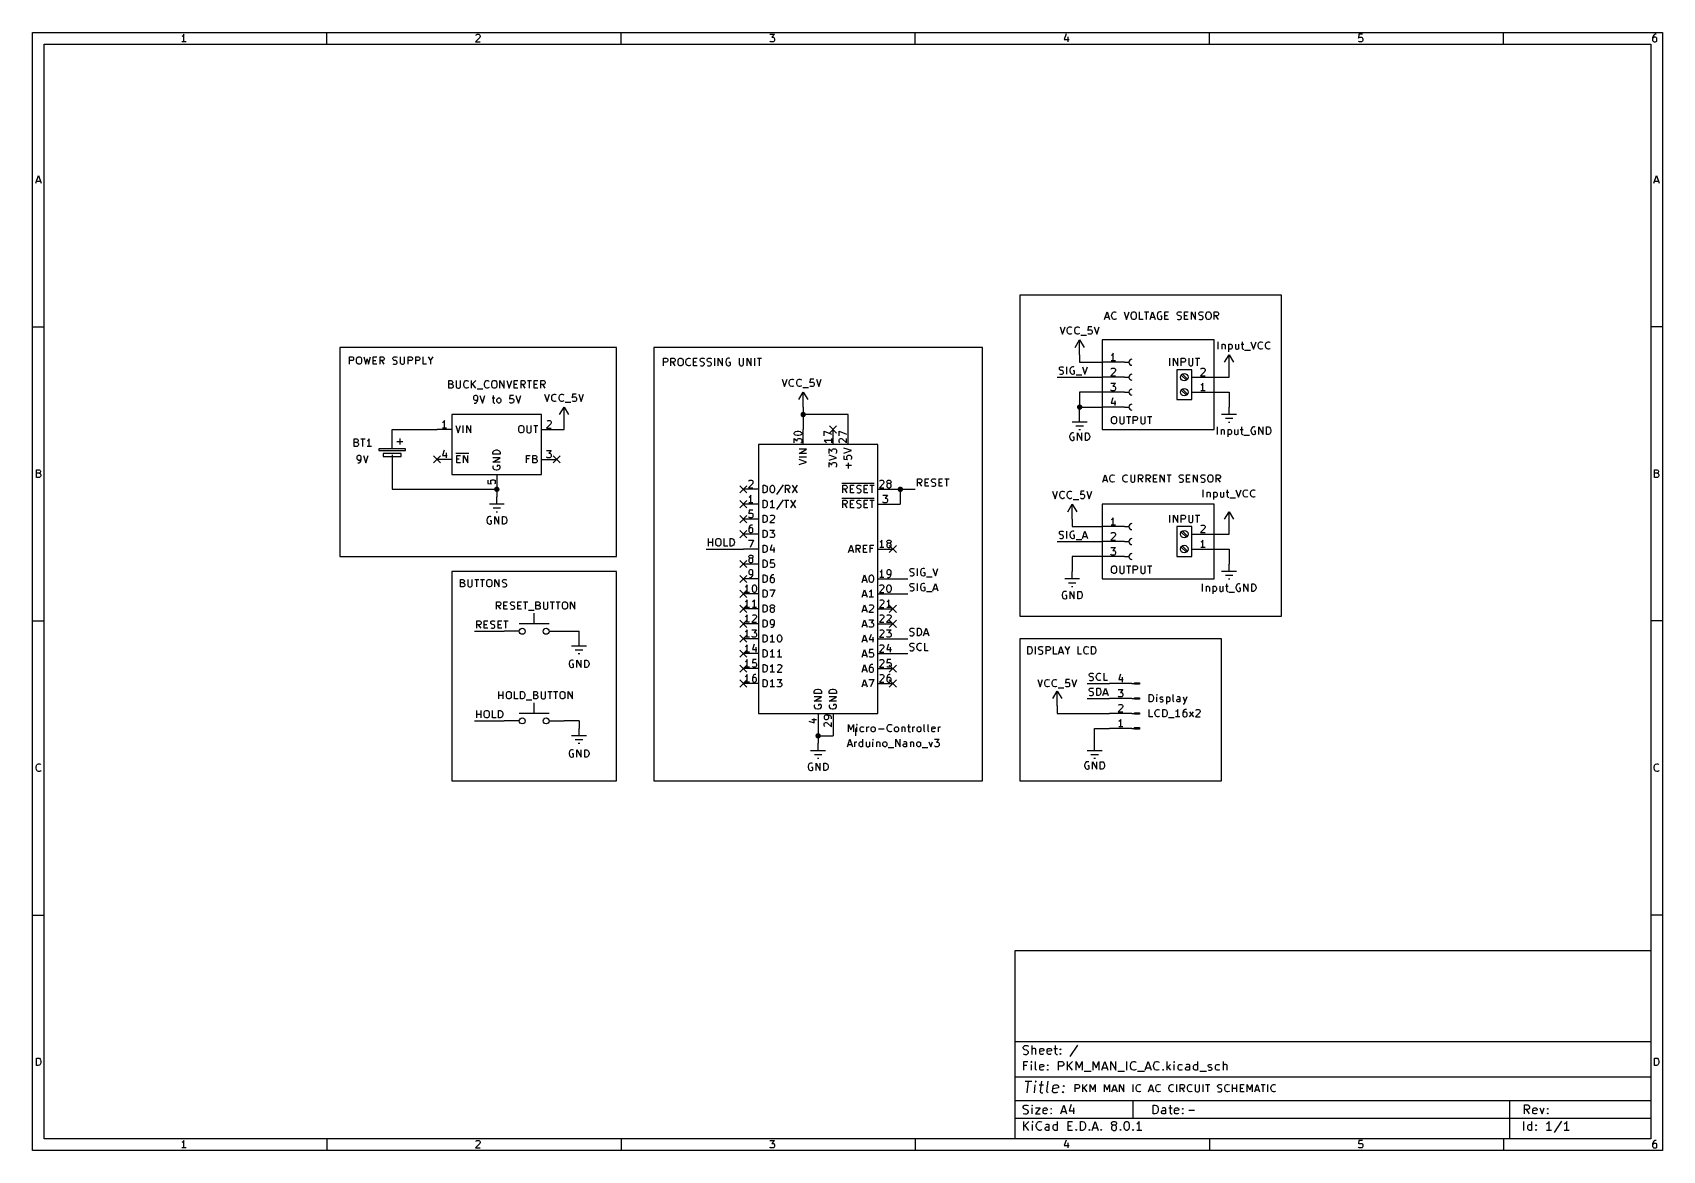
# Model space of a CAD drawing. Extents: x 0.4 to 11.3, y -7.9 to -0.4.
import ezdxf

# ---------------------------------------------------------------- set-up
doc = ezdxf.new("R2010")
doc.units = 0
doc.header["$MEASUREMENT"] = 0
for name, color, linetype in [('BLUE2', 5, 'CONTINUOUS'), ('BLUE3', 171, 'CONTINUOUS'), ('CYAN2', 4, 'CONTINUOUS'), ('GRAY1', 251, 'CONTINUOUS'), ('GREEN3', 91, 'CONTINUOUS'), ('LYELLOW', 51, 'CONTINUOUS'), ('RED2', 1, 'CONTINUOUS'), ('RED3', 11, 'CONTINUOUS')]:
    doc.layers.add(name, color=color, linetype=linetype)

msp = doc.modelspace()

# ---------------------------------------------------------------- linework, layer by layer
at = {"layer": 'BLUE2', "linetype": 'CONTINUOUS'}
for p, q in [((5.726, -3.026), (5.774, -3.074)), ((5.774, -3.026), (5.726, -3.074)), ((3.076, -3.226), (3.124, -3.274)), ((3.124, -3.226), (3.076, -3.274)), ((3.876, -3.226), (3.924, -3.274)), ((3.924, -3.226), (3.876, -3.274)), ((5.126, -3.426), (5.174, -3.474)), ((5.174, -3.426), (5.126, -3.474)), ((5.126, -3.526), (5.174, -3.574)), ((5.174, -3.526), (5.126, -3.574)), ((5.126, -3.626), (5.174, -3.674)), ((5.174, -3.626), (5.126, -3.674)), ((5.126, -3.726), (5.174, -3.774)), ((5.174, -3.726), (5.126, -3.774)), ((5.126, -3.926), (5.174, -3.974)), ((5.174, -3.926), (5.126, -3.974)), ((6.126, -3.826), (6.174, -3.874)), ((6.174, -3.826), (6.126, -3.874)), ((5.126, -4.026), (5.174, -4.074)), ((5.174, -4.026), (5.126, -4.074)), ((5.126, -4.126), (5.174, -4.174)), ((5.174, -4.126), (5.126, -4.174)), ((5.126, -4.226), (5.174, -4.274)), ((5.174, -4.226), (5.126, -4.274)), ((6.126, -4.226), (6.174, -4.274)), ((6.174, -4.226), (6.126, -4.274)), ((5.126, -4.326), (5.174, -4.374)), ((5.174, -4.326), (5.126, -4.374)), ((6.126, -4.326), (6.174, -4.374)), ((6.174, -4.326), (6.126, -4.374)), ((5.126, -4.426), (5.174, -4.474)), ((5.174, -4.426), (5.126, -4.474)), ((5.126, -4.526), (5.174, -4.574)), ((5.174, -4.526), (5.126, -4.574)), ((5.126, -4.626), (5.174, -4.674)), ((5.174, -4.626), (5.126, -4.674)), ((6.126, -4.626), (6.174, -4.674)), ((6.174, -4.626), (6.126, -4.674)), ((5.126, -4.726), (5.174, -4.774)), ((5.174, -4.726), (5.126, -4.774)), ((6.126, -4.726), (6.174, -4.774)), ((6.174, -4.726), (6.126, -4.774))]:
    msp.add_line(p, q, dxfattribs=at)
at = {"layer": 'BLUE3', "linetype": 'CONTINUOUS'}
for p, q in [((7, -2.15), (7, -4.3)), ((8.75, -2.15), (7, -2.15)), ((8.75, -4.3), (8.75, -2.15)), ((7.567, -2.313), (7.583, -2.263)), ((7.583, -2.263), (7.6, -2.313)), ((7.614, -2.284), (7.617, -2.275)), ((7.614, -2.292), (7.614, -2.284)), ((7.617, -2.275), (7.619, -2.27)), ((7.619, -2.27), (7.624, -2.265)), ((7.624, -2.265), (7.631, -2.263)), ((7.631, -2.263), (7.636, -2.263)), ((7.636, -2.263), (7.643, -2.265)), ((7.643, -2.265), (7.645, -2.268)), ((7.698, -2.263), (7.714, -2.313)), ((7.714, -2.313), (7.731, -2.263)), ((7.745, -2.28), (7.748, -2.27)), ((7.745, -2.296), (7.745, -2.28)), ((7.748, -2.27), (7.752, -2.265)), ((7.752, -2.265), (7.757, -2.263)), ((7.757, -2.263), (7.767, -2.263)), ((7.767, -2.263), (7.771, -2.265)), ((7.771, -2.265), (7.776, -2.27)), ((7.776, -2.27), (7.779, -2.28)), ((7.779, -2.28), (7.779, -2.296)), ((7.8, -2.313), (7.8, -2.263)), ((7.833, -2.263), (7.862, -2.263)), ((7.848, -2.313), (7.848, -2.263)), ((7.871, -2.313), (7.888, -2.263)), ((7.888, -2.263), (7.905, -2.313)), ((7.921, -2.275), (7.919, -2.284)), ((7.919, -2.284), (7.919, -2.292)), ((7.924, -2.27), (7.921, -2.275)), ((7.929, -2.265), (7.924, -2.27)), ((7.936, -2.263), (7.929, -2.265)), ((7.943, -2.263), (7.936, -2.263)), ((7.948, -2.265), (7.943, -2.263)), ((7.971, -2.313), (7.971, -2.263)), ((7.971, -2.263), (7.995, -2.263)), ((7.971, -2.287), (7.988, -2.287)), ((8.052, -2.272), (8.055, -2.268)), ((8.052, -2.277), (8.052, -2.272)), ((8.055, -2.282), (8.052, -2.277)), ((8.055, -2.268), (8.057, -2.265)), ((8.057, -2.284), (8.055, -2.282)), ((8.057, -2.265), (8.062, -2.263)), ((8.062, -2.287), (8.057, -2.284)), ((8.062, -2.263), (8.074, -2.263)), ((8.071, -2.289), (8.062, -2.287)), ((8.076, -2.292), (8.071, -2.289)), ((8.074, -2.263), (8.081, -2.265)), ((8.102, -2.313), (8.102, -2.263)), ((8.102, -2.263), (8.126, -2.263)), ((8.102, -2.287), (8.119, -2.287)), ((8.148, -2.313), (8.148, -2.263)), ((8.148, -2.263), (8.176, -2.313)), ((8.176, -2.313), (8.176, -2.263)), ((8.198, -2.272), (8.2, -2.268)), ((8.198, -2.277), (8.198, -2.272)), ((8.2, -2.282), (8.198, -2.277)), ((8.2, -2.268), (8.202, -2.265)), ((8.202, -2.284), (8.2, -2.282)), ((8.202, -2.265), (8.207, -2.263)), ((8.207, -2.287), (8.202, -2.284)), ((8.207, -2.263), (8.219, -2.263)), ((8.217, -2.289), (8.207, -2.287)), ((8.221, -2.292), (8.217, -2.289)), ((8.219, -2.263), (8.226, -2.265)), ((8.245, -2.28), (8.248, -2.27)), ((8.245, -2.296), (8.245, -2.28)), ((8.248, -2.27), (8.252, -2.265)), ((8.252, -2.265), (8.257, -2.263)), ((8.257, -2.263), (8.267, -2.263)), ((8.267, -2.263), (8.271, -2.265)), ((8.271, -2.265), (8.276, -2.27)), ((8.276, -2.27), (8.279, -2.28)), ((8.279, -2.28), (8.279, -2.296)), ((8.3, -2.313), (8.3, -2.263)), ((8.3, -2.263), (8.319, -2.263)), ((8.319, -2.289), (8.3, -2.289)), ((8.329, -2.313), (8.312, -2.289)), ((8.319, -2.263), (8.324, -2.265)), ((8.324, -2.287), (8.319, -2.289)), ((8.324, -2.265), (8.326, -2.268)), ((8.326, -2.284), (8.324, -2.287)), ((8.326, -2.268), (8.329, -2.272)), ((8.329, -2.28), (8.326, -2.284)), ((8.329, -2.272), (8.329, -2.28)), ((7.571, -2.299), (7.595, -2.299)), ((7.617, -2.301), (7.614, -2.292)), ((7.619, -2.306), (7.617, -2.301)), ((7.624, -2.311), (7.619, -2.306)), ((7.631, -2.313), (7.624, -2.311)), ((7.636, -2.313), (7.631, -2.313)), ((7.643, -2.311), (7.636, -2.313)), ((7.645, -2.308), (7.643, -2.311)), ((7.748, -2.306), (7.745, -2.296)), ((7.752, -2.311), (7.748, -2.306)), ((7.757, -2.313), (7.752, -2.311)), ((7.767, -2.313), (7.757, -2.313)), ((7.771, -2.311), (7.767, -2.313)), ((7.776, -2.306), (7.771, -2.311)), ((7.779, -2.296), (7.776, -2.306)), ((7.824, -2.313), (7.8, -2.313)), ((7.876, -2.299), (7.9, -2.299)), ((7.919, -2.292), (7.921, -2.301)), ((7.921, -2.301), (7.924, -2.306)), ((7.924, -2.306), (7.929, -2.311)), ((7.929, -2.311), (7.936, -2.313)), ((7.936, -2.313), (7.94, -2.313)), ((7.95, -2.292), (7.94, -2.292)), ((7.94, -2.313), (7.948, -2.311)), ((7.948, -2.311), (7.95, -2.308)), ((7.95, -2.308), (7.95, -2.292)), ((7.995, -2.313), (7.971, -2.313)), ((8.052, -2.311), (8.06, -2.313)), ((8.06, -2.313), (8.071, -2.313)), ((8.071, -2.313), (8.076, -2.311)), ((8.079, -2.294), (8.076, -2.292)), ((8.076, -2.311), (8.079, -2.308)), ((8.081, -2.299), (8.079, -2.294)), ((8.079, -2.308), (8.081, -2.303)), ((8.081, -2.303), (8.081, -2.299)), ((8.126, -2.313), (8.102, -2.313)), ((8.198, -2.311), (8.205, -2.313)), ((8.205, -2.313), (8.217, -2.313)), ((8.217, -2.313), (8.221, -2.311)), ((8.224, -2.294), (8.221, -2.292)), ((8.221, -2.311), (8.224, -2.308)), ((8.226, -2.299), (8.224, -2.294)), ((8.224, -2.308), (8.226, -2.303)), ((8.226, -2.303), (8.226, -2.299)), ((8.248, -2.306), (8.245, -2.296)), ((8.252, -2.311), (8.248, -2.306)), ((8.257, -2.313), (8.252, -2.311)), ((8.267, -2.313), (8.257, -2.313)), ((8.271, -2.311), (8.267, -2.313)), ((8.276, -2.306), (8.271, -2.311)), ((8.279, -2.296), (8.276, -2.306)), ((2.45, -2.5), (2.45, -3.9)), ((4.3, -2.5), (2.45, -2.5)), ((4.3, -3.9), (4.3, -2.5)), ((4.55, -2.5), (4.55, -5.4)), ((6.75, -2.5), (4.55, -2.5)), ((6.75, -5.4), (6.75, -2.5)), ((7.55, -2.45), (7.55, -3.05)), ((8.3, -2.45), (7.55, -2.45)), ((8.3, -3.05), (8.3, -2.45)), ((2.514, -2.613), (2.514, -2.563)), ((2.514, -2.563), (2.533, -2.563)), ((2.533, -2.589), (2.514, -2.589)), ((2.533, -2.563), (2.538, -2.565)), ((2.538, -2.587), (2.533, -2.589)), ((2.538, -2.565), (2.54, -2.568)), ((2.54, -2.584), (2.538, -2.587)), ((2.54, -2.568), (2.542, -2.572)), ((2.542, -2.58), (2.54, -2.584)), ((2.542, -2.572), (2.542, -2.58)), ((2.561, -2.58), (2.564, -2.57)), ((2.561, -2.596), (2.561, -2.58)), ((2.564, -2.606), (2.561, -2.596)), ((2.564, -2.57), (2.569, -2.565)), ((2.569, -2.611), (2.564, -2.606)), ((2.569, -2.565), (2.573, -2.563)), ((2.573, -2.613), (2.569, -2.611)), ((2.573, -2.563), (2.583, -2.563)), ((2.583, -2.613), (2.573, -2.613)), ((2.583, -2.563), (2.588, -2.565)), ((2.588, -2.611), (2.583, -2.613)), ((2.588, -2.565), (2.592, -2.57)), ((2.592, -2.606), (2.588, -2.611)), ((2.592, -2.57), (2.595, -2.58)), ((2.595, -2.596), (2.592, -2.606)), ((2.595, -2.58), (2.595, -2.596)), ((2.611, -2.563), (2.623, -2.613)), ((2.623, -2.613), (2.633, -2.577)), ((2.633, -2.577), (2.642, -2.613)), ((2.642, -2.613), (2.654, -2.563)), ((2.673, -2.613), (2.673, -2.563)), ((2.673, -2.563), (2.697, -2.563)), ((2.673, -2.587), (2.69, -2.587)), ((2.697, -2.613), (2.673, -2.613)), ((2.719, -2.613), (2.719, -2.563)), ((2.719, -2.563), (2.738, -2.563)), ((2.738, -2.589), (2.719, -2.589)), ((2.747, -2.613), (2.73, -2.589)), ((2.738, -2.563), (2.742, -2.565)), ((2.742, -2.587), (2.738, -2.589)), ((2.742, -2.565), (2.745, -2.568)), ((2.745, -2.584), (2.742, -2.587)), ((2.745, -2.568), (2.747, -2.572)), ((2.747, -2.58), (2.745, -2.584)), ((2.747, -2.572), (2.747, -2.58)), ((2.804, -2.572), (2.807, -2.568)), ((2.804, -2.577), (2.804, -2.572)), ((2.807, -2.582), (2.804, -2.577)), ((2.804, -2.611), (2.811, -2.613)), ((2.807, -2.568), (2.809, -2.565)), ((2.809, -2.584), (2.807, -2.582)), ((2.809, -2.565), (2.814, -2.563)), ((2.814, -2.587), (2.809, -2.584)), ((2.811, -2.613), (2.823, -2.613)), ((2.814, -2.563), (2.826, -2.563)), ((2.823, -2.589), (2.814, -2.587)), ((2.828, -2.592), (2.823, -2.589)), ((2.823, -2.613), (2.828, -2.611)), ((2.826, -2.563), (2.833, -2.565)), ((2.83, -2.594), (2.828, -2.592)), ((2.828, -2.611), (2.83, -2.608)), ((2.833, -2.599), (2.83, -2.594)), ((2.83, -2.608), (2.833, -2.603)), ((2.833, -2.603), (2.833, -2.599)), ((2.854, -2.563), (2.854, -2.603)), ((2.854, -2.603), (2.857, -2.608)), ((2.857, -2.608), (2.859, -2.611)), ((2.859, -2.611), (2.864, -2.613)), ((2.864, -2.613), (2.873, -2.613)), ((2.873, -2.613), (2.878, -2.611)), ((2.878, -2.611), (2.88, -2.608)), ((2.88, -2.608), (2.883, -2.603)), ((2.883, -2.603), (2.883, -2.563)), ((2.907, -2.613), (2.907, -2.563)), ((2.907, -2.563), (2.926, -2.563)), ((2.926, -2.589), (2.907, -2.589)), ((2.926, -2.563), (2.93, -2.565)), ((2.93, -2.587), (2.926, -2.589)), ((2.93, -2.565), (2.933, -2.568)), ((2.933, -2.584), (2.93, -2.587)), ((2.933, -2.568), (2.935, -2.572)), ((2.935, -2.58), (2.933, -2.584)), ((2.935, -2.572), (2.935, -2.58)), ((2.957, -2.613), (2.957, -2.563)), ((2.957, -2.563), (2.976, -2.563)), ((2.976, -2.589), (2.957, -2.589)), ((2.976, -2.563), (2.98, -2.565)), ((2.98, -2.587), (2.976, -2.589)), ((2.98, -2.565), (2.983, -2.568)), ((2.983, -2.584), (2.98, -2.587)), ((2.983, -2.568), (2.985, -2.572)), ((2.985, -2.58), (2.983, -2.584)), ((2.985, -2.572), (2.985, -2.58)), ((3.007, -2.613), (3.007, -2.563)), ((3.03, -2.613), (3.007, -2.613)), ((3.04, -2.563), (3.057, -2.589)), ((3.057, -2.589), (3.073, -2.563)), ((3.057, -2.589), (3.057, -2.613)), ((4.615, -2.623), (4.615, -2.573)), ((4.615, -2.573), (4.634, -2.573)), ((4.634, -2.599), (4.615, -2.599)), ((4.634, -2.573), (4.639, -2.575)), ((4.639, -2.597), (4.634, -2.599)), ((4.639, -2.575), (4.641, -2.578)), ((4.641, -2.594), (4.639, -2.597)), ((4.641, -2.578), (4.644, -2.582)), ((4.644, -2.59), (4.641, -2.594)), ((4.644, -2.582), (4.644, -2.59)), ((4.665, -2.623), (4.665, -2.573)), ((4.665, -2.573), (4.684, -2.573)), ((4.684, -2.599), (4.665, -2.599)), ((4.694, -2.623), (4.677, -2.599)), ((4.684, -2.573), (4.689, -2.575)), ((4.689, -2.597), (4.684, -2.599)), ((4.689, -2.575), (4.691, -2.578)), ((4.691, -2.594), (4.689, -2.597)), ((4.691, -2.578), (4.694, -2.582)), ((4.694, -2.59), (4.691, -2.594)), ((4.694, -2.582), (4.694, -2.59)), ((4.713, -2.59), (4.715, -2.58)), ((4.713, -2.606), (4.713, -2.59)), ((4.715, -2.616), (4.713, -2.606)), ((4.715, -2.58), (4.72, -2.575)), ((4.72, -2.621), (4.715, -2.616)), ((4.72, -2.575), (4.725, -2.573)), ((4.725, -2.573), (4.734, -2.573)), ((4.734, -2.573), (4.739, -2.575)), ((4.739, -2.575), (4.744, -2.58)), ((4.744, -2.616), (4.739, -2.621)), ((4.744, -2.58), (4.746, -2.59)), ((4.746, -2.606), (4.744, -2.616)), ((4.746, -2.59), (4.746, -2.606)), ((4.765, -2.594), (4.767, -2.585)), ((4.765, -2.602), (4.765, -2.594)), ((4.767, -2.611), (4.765, -2.602)), ((4.767, -2.585), (4.77, -2.58)), ((4.77, -2.616), (4.767, -2.611)), ((4.77, -2.58), (4.775, -2.575)), ((4.775, -2.621), (4.77, -2.616)), ((4.775, -2.575), (4.782, -2.573)), ((4.782, -2.573), (4.786, -2.573)), ((4.786, -2.573), (4.794, -2.575)), ((4.794, -2.575), (4.796, -2.578)), ((4.817, -2.623), (4.817, -2.573)), ((4.817, -2.573), (4.841, -2.573)), ((4.817, -2.597), (4.834, -2.597)), ((4.86, -2.582), (4.863, -2.578)), ((4.86, -2.587), (4.86, -2.582)), ((4.863, -2.592), (4.86, -2.587)), ((4.863, -2.578), (4.865, -2.575)), ((4.865, -2.594), (4.863, -2.592)), ((4.865, -2.575), (4.87, -2.573)), ((4.87, -2.597), (4.865, -2.594)), ((4.87, -2.573), (4.882, -2.573)), ((4.879, -2.599), (4.87, -2.597)), ((4.884, -2.602), (4.879, -2.599)), ((4.882, -2.573), (4.889, -2.575)), ((4.886, -2.604), (4.884, -2.602)), ((4.889, -2.609), (4.886, -2.604)), ((4.886, -2.618), (4.889, -2.613)), ((4.889, -2.613), (4.889, -2.609)), ((4.908, -2.582), (4.91, -2.578)), ((4.908, -2.587), (4.908, -2.582)), ((4.91, -2.592), (4.908, -2.587)), ((4.91, -2.578), (4.913, -2.575)), ((4.913, -2.594), (4.91, -2.592)), ((4.913, -2.575), (4.917, -2.573)), ((4.917, -2.597), (4.913, -2.594)), ((4.917, -2.573), (4.929, -2.573)), ((4.927, -2.599), (4.917, -2.597)), ((4.932, -2.602), (4.927, -2.599)), ((4.929, -2.573), (4.936, -2.575)), ((4.934, -2.604), (4.932, -2.602)), ((4.936, -2.609), (4.934, -2.604)), ((4.934, -2.618), (4.936, -2.613)), ((4.936, -2.613), (4.936, -2.609)), ((4.958, -2.623), (4.958, -2.573)), ((4.982, -2.623), (4.982, -2.573)), ((4.982, -2.573), (5.01, -2.623)), ((5.01, -2.623), (5.01, -2.573)), ((5.034, -2.585), (5.032, -2.594)), ((5.032, -2.594), (5.032, -2.602)), ((5.032, -2.602), (5.034, -2.611)), ((5.036, -2.58), (5.034, -2.585)), ((5.034, -2.611), (5.036, -2.616)), ((5.041, -2.575), (5.036, -2.58)), ((5.036, -2.616), (5.041, -2.621)), ((5.048, -2.573), (5.041, -2.575)), ((5.055, -2.573), (5.048, -2.573)), ((5.063, -2.602), (5.053, -2.602)), ((5.06, -2.575), (5.055, -2.573)), ((5.063, -2.618), (5.063, -2.602)), ((5.122, -2.573), (5.122, -2.613)), ((5.122, -2.613), (5.125, -2.618)), ((5.148, -2.618), (5.151, -2.613)), ((5.151, -2.613), (5.151, -2.573)), ((5.175, -2.623), (5.175, -2.573)), ((5.175, -2.573), (5.203, -2.623)), ((5.203, -2.623), (5.203, -2.573)), ((5.227, -2.623), (5.227, -2.573)), ((5.244, -2.573), (5.272, -2.573)), ((5.258, -2.623), (5.258, -2.573)), ((4.725, -2.623), (4.72, -2.621)), ((4.734, -2.623), (4.725, -2.623)), ((4.739, -2.621), (4.734, -2.623)), ((4.782, -2.623), (4.775, -2.621)), ((4.786, -2.623), (4.782, -2.623)), ((4.794, -2.621), (4.786, -2.623)), ((4.796, -2.618), (4.794, -2.621)), ((4.841, -2.623), (4.817, -2.623)), ((4.86, -2.621), (4.867, -2.623)), ((4.867, -2.623), (4.879, -2.623)), ((4.879, -2.623), (4.884, -2.621)), ((4.884, -2.621), (4.886, -2.618)), ((4.908, -2.621), (4.915, -2.623)), ((4.915, -2.623), (4.927, -2.623)), ((4.927, -2.623), (4.932, -2.621)), ((4.932, -2.621), (4.934, -2.618)), ((5.041, -2.621), (5.048, -2.623)), ((5.048, -2.623), (5.053, -2.623)), ((5.053, -2.623), (5.06, -2.621)), ((5.06, -2.621), (5.063, -2.618)), ((5.125, -2.618), (5.127, -2.621)), ((5.127, -2.621), (5.132, -2.623)), ((5.132, -2.623), (5.141, -2.623)), ((5.141, -2.623), (5.146, -2.621)), ((5.146, -2.621), (5.148, -2.618)), ((7.55, -3.05), (8.3, -3.05)), ((7.554, -3.403), (7.57, -3.353)), ((7.57, -3.353), (7.587, -3.403)), ((7.601, -3.374), (7.604, -3.365)), ((7.601, -3.382), (7.601, -3.374)), ((7.604, -3.365), (7.606, -3.36)), ((7.606, -3.36), (7.611, -3.355)), ((7.611, -3.355), (7.618, -3.353)), ((7.618, -3.353), (7.623, -3.353)), ((7.623, -3.353), (7.63, -3.355)), ((7.63, -3.355), (7.632, -3.358)), ((7.689, -3.374), (7.692, -3.365)), ((7.689, -3.382), (7.689, -3.374)), ((7.692, -3.365), (7.694, -3.36)), ((7.694, -3.36), (7.699, -3.355)), ((7.699, -3.355), (7.706, -3.353)), ((7.706, -3.353), (7.711, -3.353)), ((7.711, -3.353), (7.718, -3.355)), ((7.718, -3.355), (7.72, -3.358)), ((7.742, -3.353), (7.742, -3.393)), ((7.77, -3.393), (7.77, -3.353)), ((7.794, -3.403), (7.794, -3.353)), ((7.794, -3.353), (7.813, -3.353)), ((7.813, -3.379), (7.794, -3.379)), ((7.823, -3.403), (7.806, -3.379)), ((7.813, -3.353), (7.818, -3.355)), ((7.818, -3.377), (7.813, -3.379)), ((7.818, -3.355), (7.82, -3.358)), ((7.82, -3.374), (7.818, -3.377)), ((7.82, -3.358), (7.823, -3.362)), ((7.823, -3.37), (7.82, -3.374)), ((7.823, -3.362), (7.823, -3.37)), ((7.844, -3.403), (7.844, -3.353)), ((7.844, -3.353), (7.863, -3.353)), ((7.863, -3.379), (7.844, -3.379)), ((7.873, -3.403), (7.856, -3.379)), ((7.863, -3.353), (7.868, -3.355)), ((7.868, -3.377), (7.863, -3.379)), ((7.868, -3.355), (7.87, -3.358)), ((7.87, -3.374), (7.868, -3.377)), ((7.87, -3.358), (7.873, -3.362)), ((7.873, -3.37), (7.87, -3.374)), ((7.873, -3.362), (7.873, -3.37)), ((7.894, -3.403), (7.894, -3.353)), ((7.894, -3.353), (7.918, -3.353)), ((7.894, -3.377), (7.911, -3.377)), ((7.939, -3.403), (7.939, -3.353)), ((7.939, -3.353), (7.968, -3.403)), ((7.968, -3.403), (7.968, -3.353)), ((7.985, -3.353), (8.013, -3.353)), ((7.999, -3.403), (7.999, -3.353)), ((8.065, -3.362), (8.068, -3.358)), ((8.065, -3.367), (8.065, -3.362)), ((8.068, -3.372), (8.065, -3.367)), ((8.068, -3.358), (8.07, -3.355)), ((8.07, -3.374), (8.068, -3.372)), ((8.07, -3.355), (8.075, -3.353)), ((8.075, -3.377), (8.07, -3.374)), ((8.075, -3.353), (8.087, -3.353)), ((8.085, -3.379), (8.075, -3.377)), ((8.089, -3.382), (8.085, -3.379)), ((8.087, -3.353), (8.094, -3.355)), ((8.115, -3.403), (8.115, -3.353)), ((8.115, -3.353), (8.139, -3.353)), ((8.115, -3.377), (8.132, -3.377)), ((8.161, -3.403), (8.161, -3.353)), ((8.161, -3.353), (8.189, -3.403)), ((8.189, -3.403), (8.189, -3.353)), ((8.211, -3.362), (8.213, -3.358)), ((8.211, -3.367), (8.211, -3.362)), ((8.213, -3.372), (8.211, -3.367)), ((8.213, -3.358), (8.215, -3.355)), ((8.215, -3.374), (8.213, -3.372)), ((8.215, -3.355), (8.22, -3.353)), ((8.22, -3.377), (8.215, -3.374)), ((8.22, -3.353), (8.232, -3.353)), ((8.23, -3.379), (8.22, -3.377)), ((8.235, -3.382), (8.23, -3.379)), ((8.232, -3.353), (8.239, -3.355)), ((8.258, -3.37), (8.261, -3.36)), ((8.258, -3.386), (8.258, -3.37)), ((8.261, -3.36), (8.265, -3.355)), ((8.265, -3.355), (8.27, -3.353)), ((8.27, -3.353), (8.28, -3.353)), ((8.28, -3.353), (8.285, -3.355)), ((8.285, -3.355), (8.289, -3.36)), ((8.289, -3.36), (8.292, -3.37)), ((8.292, -3.37), (8.292, -3.386)), ((8.313, -3.403), (8.313, -3.353)), ((8.313, -3.353), (8.332, -3.353)), ((8.332, -3.379), (8.313, -3.379)), ((8.342, -3.403), (8.325, -3.379)), ((8.332, -3.353), (8.337, -3.355)), ((8.337, -3.377), (8.332, -3.379)), ((8.337, -3.355), (8.339, -3.358)), ((8.339, -3.374), (8.337, -3.377)), ((8.339, -3.358), (8.342, -3.362)), ((8.342, -3.37), (8.339, -3.374)), ((8.342, -3.362), (8.342, -3.37)), ((7.558, -3.389), (7.582, -3.389)), ((7.604, -3.391), (7.601, -3.382)), ((7.606, -3.396), (7.604, -3.391)), ((7.611, -3.401), (7.606, -3.396)), ((7.618, -3.403), (7.611, -3.401)), ((7.623, -3.403), (7.618, -3.403)), ((7.63, -3.401), (7.623, -3.403)), ((7.632, -3.398), (7.63, -3.401)), ((7.692, -3.391), (7.689, -3.382)), ((7.694, -3.396), (7.692, -3.391)), ((7.699, -3.401), (7.694, -3.396)), ((7.706, -3.403), (7.699, -3.401)), ((7.711, -3.403), (7.706, -3.403)), ((7.718, -3.401), (7.711, -3.403)), ((7.72, -3.398), (7.718, -3.401)), ((7.742, -3.393), (7.744, -3.398)), ((7.744, -3.398), (7.746, -3.401)), ((7.746, -3.401), (7.751, -3.403)), ((7.751, -3.403), (7.761, -3.403)), ((7.761, -3.403), (7.765, -3.401)), ((7.765, -3.401), (7.768, -3.398)), ((7.768, -3.398), (7.77, -3.393)), ((7.918, -3.403), (7.894, -3.403)), ((8.065, -3.401), (8.073, -3.403)), ((8.073, -3.403), (8.085, -3.403)), ((8.085, -3.403), (8.089, -3.401)), ((8.092, -3.384), (8.089, -3.382)), ((8.089, -3.401), (8.092, -3.398)), ((8.094, -3.389), (8.092, -3.384)), ((8.092, -3.398), (8.094, -3.393)), ((8.094, -3.393), (8.094, -3.389)), ((8.139, -3.403), (8.115, -3.403)), ((8.211, -3.401), (8.218, -3.403)), ((8.218, -3.403), (8.23, -3.403)), ((8.23, -3.403), (8.235, -3.401)), ((8.237, -3.384), (8.235, -3.382)), ((8.235, -3.401), (8.237, -3.398)), ((8.239, -3.389), (8.237, -3.384)), ((8.237, -3.398), (8.239, -3.393)), ((8.239, -3.393), (8.239, -3.389)), ((8.261, -3.396), (8.258, -3.386)), ((8.265, -3.401), (8.261, -3.396)), ((8.27, -3.403), (8.265, -3.401)), ((8.28, -3.403), (8.27, -3.403)), ((8.285, -3.401), (8.28, -3.403)), ((8.289, -3.396), (8.285, -3.401)), ((8.292, -3.386), (8.289, -3.396)), ((7.55, -3.55), (7.55, -4.05)), ((8.3, -3.55), (7.55, -3.55)), ((8.3, -4.05), (8.3, -3.55)), ((2.45, -3.9), (4.3, -3.9)), ((3.2, -4), (3.2, -5.4)), ((4.3, -4), (3.2, -4)), ((4.3, -5.4), (4.3, -4)), ((3.256, -4.103), (3.256, -4.053)), ((3.256, -4.053), (3.273, -4.053)), ((3.273, -4.077), (3.256, -4.077)), ((3.275, -4.103), (3.256, -4.103)), ((3.273, -4.053), (3.278, -4.055)), ((3.278, -4.074), (3.273, -4.077)), ((3.273, -4.077), (3.28, -4.079)), ((3.28, -4.101), (3.275, -4.103)), ((3.278, -4.055), (3.28, -4.058)), ((3.28, -4.072), (3.278, -4.074)), ((3.28, -4.058), (3.283, -4.062)), ((3.283, -4.067), (3.28, -4.072)), ((3.28, -4.079), (3.283, -4.082)), ((3.283, -4.098), (3.28, -4.101)), ((3.283, -4.062), (3.283, -4.067)), ((3.283, -4.082), (3.285, -4.086)), ((3.285, -4.093), (3.283, -4.098)), ((3.285, -4.086), (3.285, -4.093)), ((3.306, -4.053), (3.306, -4.093)), ((3.306, -4.093), (3.309, -4.098)), ((3.309, -4.098), (3.311, -4.101)), ((3.311, -4.101), (3.316, -4.103)), ((3.316, -4.103), (3.325, -4.103)), ((3.325, -4.103), (3.33, -4.101)), ((3.33, -4.101), (3.333, -4.098)), ((3.333, -4.098), (3.335, -4.093)), ((3.335, -4.093), (3.335, -4.053)), ((3.352, -4.053), (3.38, -4.053)), ((3.366, -4.103), (3.366, -4.053)), ((3.39, -4.053), (3.418, -4.053)), ((3.404, -4.103), (3.404, -4.053)), ((3.433, -4.07), (3.435, -4.06)), ((3.433, -4.086), (3.433, -4.07)), ((3.435, -4.096), (3.433, -4.086)), ((3.435, -4.06), (3.44, -4.055)), ((3.44, -4.101), (3.435, -4.096)), ((3.44, -4.055), (3.445, -4.053)), ((3.445, -4.103), (3.44, -4.101)), ((3.445, -4.053), (3.454, -4.053)), ((3.454, -4.103), (3.445, -4.103)), ((3.454, -4.053), (3.459, -4.055)), ((3.459, -4.101), (3.454, -4.103)), ((3.459, -4.055), (3.464, -4.06)), ((3.464, -4.096), (3.459, -4.101)), ((3.464, -4.06), (3.466, -4.07)), ((3.466, -4.086), (3.464, -4.096)), ((3.466, -4.07), (3.466, -4.086)), ((3.487, -4.103), (3.487, -4.053)), ((3.487, -4.053), (3.516, -4.103)), ((3.516, -4.103), (3.516, -4.053)), ((3.537, -4.062), (3.54, -4.058)), ((3.537, -4.067), (3.537, -4.062)), ((3.54, -4.072), (3.537, -4.067)), ((3.537, -4.101), (3.545, -4.103)), ((3.54, -4.058), (3.542, -4.055)), ((3.542, -4.074), (3.54, -4.072)), ((3.542, -4.055), (3.547, -4.053)), ((3.547, -4.077), (3.542, -4.074)), ((3.545, -4.103), (3.556, -4.103)), ((3.547, -4.053), (3.559, -4.053)), ((3.556, -4.079), (3.547, -4.077)), ((3.561, -4.082), (3.556, -4.079)), ((3.556, -4.103), (3.561, -4.101)), ((3.559, -4.053), (3.566, -4.055)), ((3.564, -4.084), (3.561, -4.082)), ((3.561, -4.101), (3.564, -4.098)), ((3.566, -4.089), (3.564, -4.084)), ((3.564, -4.098), (3.566, -4.093)), ((3.566, -4.093), (3.566, -4.089)), ((7.55, -4.05), (8.3, -4.05)), ((7, -4.3), (8.75, -4.3)), ((7, -4.45), (7, -5.4)), ((8.35, -4.45), (7, -4.45)), ((8.35, -5.4), (8.35, -4.45)), ((7.054, -4.553), (7.054, -4.503)), ((7.054, -4.503), (7.066, -4.503)), ((7.066, -4.553), (7.054, -4.553)), ((7.066, -4.503), (7.073, -4.505)), ((7.073, -4.551), (7.066, -4.553)), ((7.073, -4.505), (7.078, -4.51)), ((7.078, -4.546), (7.073, -4.551)), ((7.078, -4.51), (7.08, -4.515)), ((7.08, -4.541), (7.078, -4.546)), ((7.08, -4.515), (7.082, -4.524)), ((7.082, -4.532), (7.08, -4.541)), ((7.082, -4.524), (7.082, -4.532)), ((7.104, -4.553), (7.104, -4.503)), ((7.125, -4.512), (7.128, -4.508)), ((7.125, -4.517), (7.125, -4.512)), ((7.128, -4.522), (7.125, -4.517)), ((7.125, -4.551), (7.132, -4.553)), ((7.128, -4.508), (7.13, -4.505)), ((7.13, -4.524), (7.128, -4.522)), ((7.13, -4.505), (7.135, -4.503)), ((7.135, -4.527), (7.13, -4.524)), ((7.132, -4.553), (7.144, -4.553)), ((7.135, -4.503), (7.147, -4.503)), ((7.144, -4.529), (7.135, -4.527)), ((7.149, -4.532), (7.144, -4.529)), ((7.144, -4.553), (7.149, -4.551)), ((7.147, -4.503), (7.154, -4.505)), ((7.151, -4.534), (7.149, -4.532)), ((7.149, -4.551), (7.151, -4.548)), ((7.154, -4.539), (7.151, -4.534)), ((7.151, -4.548), (7.154, -4.543)), ((7.154, -4.543), (7.154, -4.539)), ((7.175, -4.553), (7.175, -4.503)), ((7.175, -4.503), (7.194, -4.503)), ((7.194, -4.529), (7.175, -4.529)), ((7.194, -4.503), (7.199, -4.505)), ((7.199, -4.527), (7.194, -4.529)), ((7.199, -4.505), (7.201, -4.508)), ((7.201, -4.524), (7.199, -4.527)), ((7.201, -4.508), (7.204, -4.512)), ((7.204, -4.52), (7.201, -4.524)), ((7.204, -4.512), (7.204, -4.52)), ((7.225, -4.553), (7.225, -4.503)), ((7.249, -4.553), (7.225, -4.553)), ((7.259, -4.553), (7.275, -4.503)), ((7.263, -4.539), (7.287, -4.539)), ((7.275, -4.503), (7.292, -4.553)), ((7.301, -4.503), (7.318, -4.529)), ((7.318, -4.529), (7.335, -4.503)), ((7.318, -4.529), (7.318, -4.553)), ((7.39, -4.553), (7.39, -4.503)), ((7.413, -4.553), (7.39, -4.553)), ((7.428, -4.524), (7.43, -4.515)), ((7.428, -4.532), (7.428, -4.524)), ((7.43, -4.541), (7.428, -4.532)), ((7.43, -4.515), (7.432, -4.51)), ((7.432, -4.546), (7.43, -4.541)), ((7.432, -4.51), (7.437, -4.505)), ((7.437, -4.551), (7.432, -4.546)), ((7.437, -4.505), (7.444, -4.503)), ((7.444, -4.553), (7.437, -4.551)), ((7.444, -4.503), (7.449, -4.503)), ((7.449, -4.553), (7.444, -4.553)), ((7.449, -4.503), (7.456, -4.505)), ((7.456, -4.551), (7.449, -4.553)), ((7.456, -4.505), (7.459, -4.508)), ((7.459, -4.548), (7.456, -4.551)), ((7.48, -4.553), (7.48, -4.503)), ((7.48, -4.503), (7.492, -4.503)), ((7.492, -4.553), (7.48, -4.553)), ((7.492, -4.503), (7.499, -4.505)), ((7.499, -4.551), (7.492, -4.553)), ((7.499, -4.505), (7.504, -4.51)), ((7.504, -4.546), (7.499, -4.551)), ((7.504, -4.51), (7.506, -4.515)), ((7.506, -4.541), (7.504, -4.546)), ((7.506, -4.515), (7.509, -4.524)), ((7.509, -4.532), (7.506, -4.541)), ((7.509, -4.524), (7.509, -4.532)), ((3.2, -5.4), (4.3, -5.4)), ((4.55, -5.4), (6.75, -5.4)), ((7, -5.4), (8.35, -5.4)), ((7.371, -7.483), (7.371, -7.433)), ((7.371, -7.433), (7.39, -7.433)), ((7.39, -7.459), (7.371, -7.459)), ((7.39, -7.433), (7.395, -7.435)), ((7.395, -7.457), (7.39, -7.459)), ((7.395, -7.435), (7.397, -7.438)), ((7.397, -7.454), (7.395, -7.457)), ((7.397, -7.438), (7.4, -7.442)), ((7.4, -7.45), (7.397, -7.454)), ((7.4, -7.442), (7.4, -7.45)), ((7.421, -7.483), (7.421, -7.433)), ((7.45, -7.433), (7.421, -7.462)), ((7.45, -7.483), (7.428, -7.454)), ((7.471, -7.483), (7.471, -7.433)), ((7.471, -7.433), (7.488, -7.469)), ((7.488, -7.469), (7.504, -7.433)), ((7.504, -7.433), (7.504, -7.483)), ((7.566, -7.483), (7.566, -7.433)), ((7.566, -7.433), (7.583, -7.469)), ((7.583, -7.469), (7.6, -7.433)), ((7.6, -7.433), (7.6, -7.483)), ((7.616, -7.483), (7.633, -7.433)), ((7.621, -7.469), (7.645, -7.469)), ((7.633, -7.433), (7.65, -7.483)), ((7.666, -7.483), (7.666, -7.433)), ((7.666, -7.433), (7.695, -7.483)), ((7.695, -7.483), (7.695, -7.433)), ((7.757, -7.483), (7.757, -7.433)), ((7.778, -7.454), (7.78, -7.445)), ((7.778, -7.462), (7.778, -7.454)), ((7.78, -7.471), (7.778, -7.462)), ((7.78, -7.445), (7.783, -7.44)), ((7.783, -7.476), (7.78, -7.471)), ((7.783, -7.44), (7.788, -7.435)), ((7.788, -7.481), (7.783, -7.476)), ((7.788, -7.435), (7.795, -7.433)), ((7.795, -7.483), (7.788, -7.481)), ((7.795, -7.433), (7.8, -7.433)), ((7.8, -7.483), (7.795, -7.483)), ((7.8, -7.433), (7.807, -7.435)), ((7.807, -7.481), (7.8, -7.483)), ((7.807, -7.435), (7.809, -7.438)), ((7.809, -7.478), (7.807, -7.481)), ((7.861, -7.483), (7.878, -7.433)), ((7.866, -7.469), (7.89, -7.469)), ((7.878, -7.433), (7.895, -7.483)), ((7.909, -7.454), (7.911, -7.445)), ((7.909, -7.462), (7.909, -7.454)), ((7.911, -7.471), (7.909, -7.462)), ((7.911, -7.445), (7.914, -7.44)), ((7.914, -7.476), (7.911, -7.471)), ((7.914, -7.44), (7.919, -7.435)), ((7.919, -7.481), (7.914, -7.476)), ((7.919, -7.435), (7.926, -7.433)), ((7.926, -7.483), (7.919, -7.481)), ((7.926, -7.433), (7.93, -7.433)), ((7.93, -7.483), (7.926, -7.483)), ((7.93, -7.433), (7.938, -7.435)), ((7.938, -7.481), (7.93, -7.483)), ((7.938, -7.435), (7.94, -7.438)), ((7.94, -7.478), (7.938, -7.481)), ((7.997, -7.454), (8, -7.445)), ((7.997, -7.462), (7.997, -7.454)), ((8, -7.471), (7.997, -7.462)), ((8, -7.445), (8.002, -7.44)), ((8.002, -7.476), (8, -7.471)), ((8.002, -7.44), (8.007, -7.435)), ((8.007, -7.481), (8.002, -7.476)), ((8.007, -7.435), (8.014, -7.433)), ((8.014, -7.483), (8.007, -7.481)), ((8.014, -7.433), (8.019, -7.433)), ((8.019, -7.483), (8.014, -7.483)), ((8.019, -7.433), (8.026, -7.435)), ((8.026, -7.481), (8.019, -7.483)), ((8.026, -7.435), (8.028, -7.438)), ((8.028, -7.478), (8.026, -7.481)), ((8.05, -7.483), (8.05, -7.433)), ((8.073, -7.483), (8.073, -7.433)), ((8.073, -7.433), (8.092, -7.433)), ((8.092, -7.459), (8.073, -7.459)), ((8.102, -7.483), (8.085, -7.459)), ((8.092, -7.433), (8.097, -7.435)), ((8.097, -7.457), (8.092, -7.459)), ((8.097, -7.435), (8.1, -7.438)), ((8.1, -7.454), (8.097, -7.457)), ((8.1, -7.438), (8.102, -7.442)), ((8.102, -7.45), (8.1, -7.454)), ((8.102, -7.442), (8.102, -7.45)), ((8.121, -7.454), (8.123, -7.445)), ((8.121, -7.462), (8.121, -7.454)), ((8.123, -7.471), (8.121, -7.462)), ((8.123, -7.445), (8.126, -7.44)), ((8.126, -7.476), (8.123, -7.471)), ((8.126, -7.44), (8.13, -7.435)), ((8.13, -7.481), (8.126, -7.476)), ((8.13, -7.435), (8.138, -7.433)), ((8.138, -7.483), (8.13, -7.481)), ((8.138, -7.433), (8.142, -7.433)), ((8.142, -7.483), (8.138, -7.483)), ((8.142, -7.433), (8.15, -7.435)), ((8.15, -7.481), (8.142, -7.483)), ((8.15, -7.435), (8.152, -7.438)), ((8.152, -7.478), (8.15, -7.481)), ((8.173, -7.433), (8.173, -7.473)), ((8.173, -7.473), (8.176, -7.478)), ((8.176, -7.478), (8.178, -7.481)), ((8.178, -7.481), (8.183, -7.483)), ((8.183, -7.483), (8.192, -7.483)), ((8.192, -7.483), (8.197, -7.481)), ((8.197, -7.481), (8.2, -7.478)), ((8.2, -7.478), (8.202, -7.473)), ((8.202, -7.473), (8.202, -7.433)), ((8.226, -7.483), (8.226, -7.433)), ((8.242, -7.433), (8.271, -7.433)), ((8.257, -7.483), (8.257, -7.433)), ((8.323, -7.442), (8.326, -7.438)), ((8.323, -7.447), (8.323, -7.442)), ((8.326, -7.452), (8.323, -7.447)), ((8.323, -7.481), (8.33, -7.483)), ((8.326, -7.438), (8.328, -7.435)), ((8.328, -7.454), (8.326, -7.452)), ((8.328, -7.435), (8.333, -7.433)), ((8.333, -7.457), (8.328, -7.454)), ((8.33, -7.483), (8.342, -7.483)), ((8.333, -7.433), (8.345, -7.433)), ((8.342, -7.459), (8.333, -7.457)), ((8.347, -7.462), (8.342, -7.459)), ((8.342, -7.483), (8.347, -7.481)), ((8.345, -7.433), (8.352, -7.435)), ((8.35, -7.464), (8.347, -7.462)), ((8.347, -7.481), (8.35, -7.478)), ((8.352, -7.469), (8.35, -7.464)), ((8.35, -7.478), (8.352, -7.473)), ((8.352, -7.473), (8.352, -7.469)), ((8.371, -7.454), (8.373, -7.445)), ((8.371, -7.462), (8.371, -7.454)), ((8.373, -7.471), (8.371, -7.462)), ((8.373, -7.445), (8.376, -7.44)), ((8.376, -7.476), (8.373, -7.471)), ((8.376, -7.44), (8.38, -7.435)), ((8.38, -7.481), (8.376, -7.476)), ((8.38, -7.435), (8.388, -7.433)), ((8.388, -7.483), (8.38, -7.481)), ((8.388, -7.433), (8.392, -7.433)), ((8.392, -7.483), (8.388, -7.483)), ((8.392, -7.433), (8.4, -7.435)), ((8.4, -7.481), (8.392, -7.483)), ((8.4, -7.435), (8.402, -7.438)), ((8.402, -7.478), (8.4, -7.481)), ((8.423, -7.483), (8.423, -7.433)), ((8.423, -7.457), (8.452, -7.457)), ((8.452, -7.483), (8.452, -7.433)), ((8.476, -7.483), (8.476, -7.433)), ((8.476, -7.433), (8.5, -7.433)), ((8.476, -7.457), (8.492, -7.457)), ((8.5, -7.483), (8.476, -7.483)), ((8.521, -7.483), (8.521, -7.433)), ((8.521, -7.433), (8.538, -7.469)), ((8.538, -7.469), (8.554, -7.433)), ((8.554, -7.433), (8.554, -7.483)), ((8.571, -7.483), (8.588, -7.433)), ((8.576, -7.469), (8.6, -7.469)), ((8.588, -7.433), (8.604, -7.483)), ((8.614, -7.433), (8.642, -7.433)), ((8.628, -7.483), (8.628, -7.433)), ((8.659, -7.483), (8.659, -7.433)), ((8.68, -7.454), (8.683, -7.445)), ((8.68, -7.462), (8.68, -7.454)), ((8.683, -7.471), (8.68, -7.462)), ((8.683, -7.445), (8.685, -7.44)), ((8.685, -7.476), (8.683, -7.471)), ((8.685, -7.44), (8.69, -7.435)), ((8.69, -7.481), (8.685, -7.476)), ((8.69, -7.435), (8.697, -7.433)), ((8.697, -7.483), (8.69, -7.481)), ((8.697, -7.433), (8.702, -7.433)), ((8.702, -7.483), (8.697, -7.483)), ((8.702, -7.433), (8.709, -7.435)), ((8.709, -7.481), (8.702, -7.483)), ((8.709, -7.435), (8.711, -7.438)), ((8.711, -7.478), (8.709, -7.481)), ((8.131, -7.604), (8.169, -7.604))]:
    msp.add_line(p, q, dxfattribs=at)
at = {"layer": 'CYAN2', "linetype": 'CONTINUOUS'}
for p, q in [((7.269, -2.363), (7.286, -2.413)), ((7.286, -2.413), (7.302, -2.363)), ((7.317, -2.384), (7.319, -2.375)), ((7.317, -2.391), (7.317, -2.384)), ((7.319, -2.401), (7.317, -2.391)), ((7.319, -2.375), (7.321, -2.37)), ((7.321, -2.37), (7.326, -2.365)), ((7.326, -2.365), (7.333, -2.363)), ((7.333, -2.363), (7.338, -2.363)), ((7.338, -2.363), (7.345, -2.365)), ((7.345, -2.365), (7.348, -2.368)), ((7.367, -2.384), (7.369, -2.375)), ((7.367, -2.391), (7.367, -2.384)), ((7.369, -2.401), (7.367, -2.391)), ((7.369, -2.375), (7.371, -2.37)), ((7.371, -2.37), (7.376, -2.365)), ((7.376, -2.365), (7.383, -2.363)), ((7.383, -2.363), (7.388, -2.363)), ((7.388, -2.363), (7.395, -2.365)), ((7.395, -2.365), (7.398, -2.368)), ((7.457, -2.363), (7.455, -2.387)), ((7.455, -2.387), (7.457, -2.384)), ((7.481, -2.363), (7.457, -2.363)), ((7.457, -2.384), (7.462, -2.382)), ((7.462, -2.382), (7.474, -2.382)), ((7.474, -2.382), (7.479, -2.384)), ((7.479, -2.384), (7.481, -2.387)), ((7.481, -2.387), (7.483, -2.391)), ((7.483, -2.391), (7.483, -2.403)), ((7.498, -2.363), (7.514, -2.413)), ((7.514, -2.413), (7.531, -2.363)), ((7.321, -2.406), (7.319, -2.401)), ((7.326, -2.41), (7.321, -2.406)), ((7.333, -2.413), (7.326, -2.41)), ((7.338, -2.413), (7.333, -2.413)), ((7.345, -2.41), (7.338, -2.413)), ((7.348, -2.408), (7.345, -2.41)), ((7.371, -2.406), (7.369, -2.401)), ((7.376, -2.41), (7.371, -2.406)), ((7.383, -2.413), (7.376, -2.41)), ((7.388, -2.413), (7.383, -2.413)), ((7.395, -2.41), (7.388, -2.413)), ((7.398, -2.408), (7.395, -2.41)), ((7.407, -2.418), (7.445, -2.418)), ((7.457, -2.41), (7.455, -2.408)), ((7.462, -2.413), (7.457, -2.41)), ((7.474, -2.413), (7.462, -2.413)), ((7.479, -2.41), (7.474, -2.413)), ((7.481, -2.408), (7.479, -2.41)), ((7.483, -2.403), (7.481, -2.408)), ((8.327, -2.513), (8.327, -2.463)), ((8.351, -2.479), (8.351, -2.513)), ((8.351, -2.484), (8.354, -2.482)), ((8.354, -2.482), (8.358, -2.479)), ((8.358, -2.479), (8.365, -2.479)), ((8.365, -2.479), (8.37, -2.482)), ((8.37, -2.482), (8.373, -2.487)), ((8.373, -2.487), (8.373, -2.513)), ((8.396, -2.479), (8.396, -2.529)), ((8.396, -2.482), (8.401, -2.479)), ((8.401, -2.479), (8.411, -2.479)), ((8.411, -2.479), (8.415, -2.482)), ((8.415, -2.482), (8.418, -2.484)), ((8.418, -2.508), (8.415, -2.51)), ((8.418, -2.484), (8.42, -2.489)), ((8.42, -2.503), (8.418, -2.508)), ((8.42, -2.489), (8.42, -2.503)), ((8.442, -2.479), (8.442, -2.506)), ((8.442, -2.506), (8.444, -2.51)), ((8.461, -2.51), (8.463, -2.508)), ((8.463, -2.479), (8.463, -2.513)), ((8.48, -2.479), (8.499, -2.479)), ((8.487, -2.463), (8.487, -2.506)), ((8.487, -2.506), (8.489, -2.51)), ((8.546, -2.463), (8.563, -2.513)), ((8.563, -2.513), (8.58, -2.463)), ((8.594, -2.484), (8.596, -2.475)), ((8.594, -2.491), (8.594, -2.484)), ((8.596, -2.501), (8.594, -2.491)), ((8.596, -2.475), (8.599, -2.47)), ((8.599, -2.506), (8.596, -2.501)), ((8.599, -2.47), (8.604, -2.465)), ((8.604, -2.51), (8.599, -2.506)), ((8.604, -2.465), (8.611, -2.463)), ((8.611, -2.463), (8.615, -2.463)), ((8.615, -2.463), (8.623, -2.465)), ((8.623, -2.465), (8.625, -2.468)), ((8.625, -2.508), (8.623, -2.51)), ((8.644, -2.484), (8.646, -2.475)), ((8.644, -2.491), (8.644, -2.484)), ((8.646, -2.501), (8.644, -2.491)), ((8.646, -2.475), (8.649, -2.47)), ((8.649, -2.506), (8.646, -2.501)), ((8.649, -2.47), (8.654, -2.465)), ((8.654, -2.51), (8.649, -2.506)), ((8.654, -2.465), (8.661, -2.463)), ((8.661, -2.463), (8.665, -2.463)), ((8.665, -2.463), (8.673, -2.465)), ((8.673, -2.465), (8.675, -2.468)), ((8.675, -2.508), (8.673, -2.51)), ((8.004, -2.623), (8.004, -2.573)), ((8.027, -2.623), (8.027, -2.573)), ((8.027, -2.573), (8.056, -2.623)), ((8.056, -2.623), (8.056, -2.573)), ((8.08, -2.623), (8.08, -2.573)), ((8.08, -2.573), (8.099, -2.573)), ((8.099, -2.599), (8.08, -2.599)), ((8.099, -2.573), (8.104, -2.575)), ((8.104, -2.597), (8.099, -2.599)), ((8.104, -2.575), (8.106, -2.578)), ((8.106, -2.594), (8.104, -2.597)), ((8.106, -2.578), (8.108, -2.582)), ((8.108, -2.589), (8.106, -2.594)), ((8.108, -2.582), (8.108, -2.589)), ((8.13, -2.573), (8.13, -2.613)), ((8.13, -2.613), (8.132, -2.618)), ((8.156, -2.618), (8.158, -2.613)), ((8.158, -2.613), (8.158, -2.573)), ((8.175, -2.573), (8.204, -2.573)), ((8.189, -2.623), (8.189, -2.573)), ((8.401, -2.513), (8.396, -2.51)), ((8.411, -2.513), (8.401, -2.513)), ((8.415, -2.51), (8.411, -2.513)), ((8.444, -2.51), (8.449, -2.513)), ((8.449, -2.513), (8.456, -2.513)), ((8.456, -2.513), (8.461, -2.51)), ((8.489, -2.51), (8.494, -2.513)), ((8.494, -2.513), (8.499, -2.513)), ((8.504, -2.518), (8.542, -2.518)), ((8.611, -2.513), (8.604, -2.51)), ((8.615, -2.513), (8.611, -2.513)), ((8.623, -2.51), (8.615, -2.513)), ((8.661, -2.513), (8.654, -2.51)), ((8.665, -2.513), (8.661, -2.513)), ((8.673, -2.51), (8.665, -2.513)), ((3.179, -2.773), (3.179, -2.723)), ((3.179, -2.723), (3.195, -2.723)), ((3.179, -2.773), (3.179, -2.723)), ((3.179, -2.723), (3.195, -2.723)), ((3.195, -2.723), (3.2, -2.725)), ((3.195, -2.723), (3.2, -2.725)), ((3.2, -2.725), (3.202, -2.728)), ((3.2, -2.725), (3.202, -2.728)), ((3.229, -2.723), (3.229, -2.763)), ((3.229, -2.723), (3.229, -2.763)), ((3.257, -2.763), (3.257, -2.723)), ((3.257, -2.763), (3.257, -2.723)), ((3.283, -2.73), (3.288, -2.725)), ((3.283, -2.73), (3.288, -2.725)), ((3.288, -2.725), (3.295, -2.723)), ((3.288, -2.725), (3.295, -2.723)), ((3.295, -2.723), (3.3, -2.723)), ((3.295, -2.723), (3.3, -2.723)), ((3.3, -2.723), (3.307, -2.725)), ((3.3, -2.723), (3.307, -2.725)), ((3.307, -2.725), (3.31, -2.728)), ((3.307, -2.725), (3.31, -2.728)), ((3.331, -2.773), (3.331, -2.723)), ((3.36, -2.723), (3.331, -2.751)), ((3.331, -2.773), (3.331, -2.723)), ((3.36, -2.723), (3.331, -2.751)), ((3.421, -2.73), (3.426, -2.725)), ((3.421, -2.73), (3.426, -2.725)), ((3.426, -2.725), (3.433, -2.723)), ((3.426, -2.725), (3.433, -2.723)), ((3.433, -2.723), (3.438, -2.723)), ((3.433, -2.723), (3.438, -2.723)), ((3.438, -2.723), (3.445, -2.725)), ((3.438, -2.723), (3.445, -2.725)), ((3.445, -2.725), (3.448, -2.728)), ((3.445, -2.725), (3.448, -2.728)), ((3.469, -2.73), (3.474, -2.725)), ((3.469, -2.73), (3.474, -2.725)), ((3.474, -2.725), (3.479, -2.723)), ((3.474, -2.725), (3.479, -2.723)), ((3.479, -2.723), (3.488, -2.723)), ((3.479, -2.723), (3.488, -2.723)), ((3.488, -2.723), (3.493, -2.725)), ((3.488, -2.723), (3.493, -2.725)), ((3.493, -2.725), (3.498, -2.73)), ((3.493, -2.725), (3.498, -2.73)), ((3.521, -2.773), (3.521, -2.723)), ((3.521, -2.723), (3.55, -2.773)), ((3.521, -2.773), (3.521, -2.723)), ((3.521, -2.723), (3.55, -2.773)), ((3.55, -2.773), (3.55, -2.723)), ((3.55, -2.773), (3.55, -2.723)), ((3.567, -2.723), (3.583, -2.773)), ((3.567, -2.723), (3.583, -2.773)), ((3.583, -2.773), (3.6, -2.723)), ((3.583, -2.773), (3.6, -2.723)), ((3.617, -2.773), (3.617, -2.723)), ((3.617, -2.723), (3.64, -2.723)), ((3.617, -2.773), (3.617, -2.723)), ((3.617, -2.723), (3.64, -2.723)), ((3.662, -2.773), (3.662, -2.723)), ((3.662, -2.723), (3.681, -2.723)), ((3.662, -2.773), (3.662, -2.723)), ((3.662, -2.723), (3.681, -2.723)), ((3.681, -2.723), (3.686, -2.725)), ((3.681, -2.723), (3.686, -2.725)), ((3.686, -2.725), (3.688, -2.728)), ((3.686, -2.725), (3.688, -2.728)), ((3.705, -2.723), (3.733, -2.723)), ((3.705, -2.723), (3.733, -2.723)), ((3.719, -2.773), (3.719, -2.723)), ((3.719, -2.773), (3.719, -2.723)), ((3.75, -2.773), (3.75, -2.723)), ((3.75, -2.723), (3.774, -2.723)), ((3.75, -2.773), (3.75, -2.723)), ((3.75, -2.723), (3.774, -2.723)), ((3.795, -2.773), (3.795, -2.723)), ((3.795, -2.723), (3.814, -2.723)), ((3.795, -2.773), (3.795, -2.723)), ((3.795, -2.723), (3.814, -2.723)), ((3.814, -2.723), (3.819, -2.725)), ((3.814, -2.723), (3.819, -2.725)), ((3.819, -2.725), (3.821, -2.728)), ((3.819, -2.725), (3.821, -2.728)), ((5.409, -2.713), (5.426, -2.763)), ((5.426, -2.763), (5.442, -2.713)), ((5.457, -2.734), (5.459, -2.725)), ((5.459, -2.725), (5.461, -2.72)), ((5.461, -2.72), (5.466, -2.715)), ((5.466, -2.715), (5.473, -2.713)), ((5.473, -2.713), (5.478, -2.713)), ((5.478, -2.713), (5.485, -2.715)), ((5.485, -2.715), (5.488, -2.718)), ((5.507, -2.734), (5.509, -2.725)), ((5.509, -2.725), (5.511, -2.72)), ((5.511, -2.72), (5.516, -2.715)), ((5.516, -2.715), (5.523, -2.713)), ((5.523, -2.713), (5.528, -2.713)), ((5.528, -2.713), (5.535, -2.715)), ((5.535, -2.715), (5.538, -2.718)), ((5.597, -2.713), (5.595, -2.737)), ((5.621, -2.713), (5.597, -2.713)), ((5.638, -2.713), (5.654, -2.763)), ((5.654, -2.763), (5.671, -2.713)), ((8.132, -2.618), (8.135, -2.62)), ((8.135, -2.62), (8.139, -2.623)), ((8.139, -2.623), (8.149, -2.623)), ((8.149, -2.623), (8.154, -2.62)), ((8.154, -2.62), (8.156, -2.618)), ((3.195, -2.747), (3.179, -2.747)), ((3.195, -2.747), (3.179, -2.747)), ((3.198, -2.773), (3.179, -2.773)), ((3.198, -2.773), (3.179, -2.773)), ((3.2, -2.744), (3.195, -2.747)), ((3.2, -2.744), (3.195, -2.747)), ((3.195, -2.747), (3.202, -2.749)), ((3.195, -2.747), (3.202, -2.749)), ((3.202, -2.77), (3.198, -2.773)), ((3.202, -2.77), (3.198, -2.773)), ((3.202, -2.742), (3.2, -2.744)), ((3.202, -2.742), (3.2, -2.744)), ((3.202, -2.728), (3.205, -2.732)), ((3.202, -2.728), (3.205, -2.732)), ((3.205, -2.737), (3.202, -2.742)), ((3.205, -2.737), (3.202, -2.742)), ((3.202, -2.749), (3.205, -2.751)), ((3.202, -2.749), (3.205, -2.751)), ((3.205, -2.768), (3.202, -2.77)), ((3.205, -2.768), (3.202, -2.77)), ((3.205, -2.732), (3.205, -2.737)), ((3.205, -2.732), (3.205, -2.737)), ((3.205, -2.751), (3.207, -2.756)), ((3.205, -2.751), (3.207, -2.756)), ((3.207, -2.763), (3.205, -2.768)), ((3.207, -2.763), (3.205, -2.768)), ((3.207, -2.756), (3.207, -2.763)), ((3.207, -2.756), (3.207, -2.763)), ((3.229, -2.763), (3.231, -2.768)), ((3.229, -2.763), (3.231, -2.768)), ((3.231, -2.768), (3.233, -2.77)), ((3.231, -2.768), (3.233, -2.77)), ((3.233, -2.77), (3.238, -2.773)), ((3.233, -2.77), (3.238, -2.773)), ((3.238, -2.773), (3.248, -2.773)), ((3.238, -2.773), (3.248, -2.773)), ((3.248, -2.773), (3.252, -2.77)), ((3.248, -2.773), (3.252, -2.77)), ((3.252, -2.77), (3.255, -2.768)), ((3.252, -2.77), (3.255, -2.768)), ((3.255, -2.768), (3.257, -2.763)), ((3.255, -2.768), (3.257, -2.763)), ((3.279, -2.744), (3.281, -2.735)), ((3.279, -2.744), (3.281, -2.735)), ((3.279, -2.751), (3.279, -2.744)), ((3.279, -2.751), (3.279, -2.744)), ((3.281, -2.761), (3.279, -2.751)), ((3.281, -2.761), (3.279, -2.751)), ((3.281, -2.735), (3.283, -2.73)), ((3.281, -2.735), (3.283, -2.73)), ((3.283, -2.766), (3.281, -2.761)), ((3.283, -2.766), (3.281, -2.761)), ((3.288, -2.77), (3.283, -2.766)), ((3.288, -2.77), (3.283, -2.766)), ((3.295, -2.773), (3.288, -2.77)), ((3.295, -2.773), (3.288, -2.77)), ((3.3, -2.773), (3.295, -2.773)), ((3.3, -2.773), (3.295, -2.773)), ((3.307, -2.77), (3.3, -2.773)), ((3.307, -2.77), (3.3, -2.773)), ((3.31, -2.768), (3.307, -2.77)), ((3.31, -2.768), (3.307, -2.77)), ((3.36, -2.773), (3.338, -2.744)), ((3.36, -2.773), (3.338, -2.744)), ((3.346, -2.828), (3.344, -2.832)), ((3.346, -2.828), (3.344, -2.832)), ((3.344, -2.832), (3.344, -2.844)), ((3.344, -2.832), (3.344, -2.844)), ((3.349, -2.825), (3.346, -2.828)), ((3.349, -2.825), (3.346, -2.828)), ((3.354, -2.823), (3.349, -2.825)), ((3.354, -2.823), (3.349, -2.825)), ((3.363, -2.823), (3.354, -2.823)), ((3.363, -2.823), (3.354, -2.823)), ((3.368, -2.825), (3.363, -2.823)), ((3.368, -2.825), (3.363, -2.823)), ((3.37, -2.828), (3.368, -2.825)), ((3.37, -2.828), (3.368, -2.825)), ((3.369, -2.778), (3.407, -2.778)), ((3.369, -2.778), (3.407, -2.778)), ((3.373, -2.832), (3.37, -2.828)), ((3.373, -2.832), (3.37, -2.828)), ((3.373, -2.851), (3.373, -2.832)), ((3.373, -2.851), (3.373, -2.832)), ((3.387, -2.823), (3.404, -2.873)), ((3.387, -2.823), (3.404, -2.873)), ((3.404, -2.873), (3.42, -2.823)), ((3.404, -2.873), (3.42, -2.823)), ((3.417, -2.744), (3.419, -2.735)), ((3.417, -2.744), (3.419, -2.735)), ((3.417, -2.751), (3.417, -2.744)), ((3.417, -2.751), (3.417, -2.744)), ((3.419, -2.761), (3.417, -2.751)), ((3.419, -2.761), (3.417, -2.751)), ((3.419, -2.735), (3.421, -2.73)), ((3.419, -2.735), (3.421, -2.73)), ((3.421, -2.766), (3.419, -2.761)), ((3.421, -2.766), (3.419, -2.761)), ((3.426, -2.77), (3.421, -2.766)), ((3.426, -2.77), (3.421, -2.766)), ((3.433, -2.773), (3.426, -2.77)), ((3.433, -2.773), (3.426, -2.77)), ((3.438, -2.773), (3.433, -2.773)), ((3.438, -2.773), (3.433, -2.773)), ((3.445, -2.77), (3.438, -2.773)), ((3.445, -2.77), (3.438, -2.773)), ((3.448, -2.768), (3.445, -2.77)), ((3.448, -2.768), (3.445, -2.77)), ((3.467, -2.739), (3.469, -2.73)), ((3.467, -2.739), (3.469, -2.73)), ((3.467, -2.756), (3.467, -2.739)), ((3.467, -2.756), (3.467, -2.739)), ((3.469, -2.766), (3.467, -2.756)), ((3.469, -2.766), (3.467, -2.756)), ((3.474, -2.77), (3.469, -2.766)), ((3.474, -2.77), (3.469, -2.766)), ((3.479, -2.773), (3.474, -2.77)), ((3.479, -2.773), (3.474, -2.77)), ((3.475, -2.823), (3.475, -2.866)), ((3.475, -2.823), (3.475, -2.866)), ((3.488, -2.773), (3.479, -2.773)), ((3.488, -2.773), (3.479, -2.773)), ((3.493, -2.77), (3.488, -2.773)), ((3.493, -2.77), (3.488, -2.773)), ((3.498, -2.766), (3.493, -2.77)), ((3.498, -2.766), (3.493, -2.77)), ((3.498, -2.73), (3.5, -2.739)), ((3.498, -2.73), (3.5, -2.739)), ((3.5, -2.756), (3.498, -2.766)), ((3.5, -2.756), (3.498, -2.766)), ((3.5, -2.739), (3.5, -2.756)), ((3.5, -2.739), (3.5, -2.756)), ((3.587, -2.823), (3.585, -2.847)), ((3.587, -2.823), (3.585, -2.847)), ((3.611, -2.823), (3.587, -2.823)), ((3.611, -2.823), (3.587, -2.823)), ((3.617, -2.747), (3.633, -2.747)), ((3.617, -2.747), (3.633, -2.747)), ((3.64, -2.773), (3.617, -2.773)), ((3.64, -2.773), (3.617, -2.773)), ((3.627, -2.823), (3.644, -2.873)), ((3.627, -2.823), (3.644, -2.873)), ((3.644, -2.873), (3.661, -2.823)), ((3.644, -2.873), (3.661, -2.823)), ((3.681, -2.749), (3.662, -2.749)), ((3.681, -2.749), (3.662, -2.749)), ((3.69, -2.773), (3.674, -2.749)), ((3.69, -2.773), (3.674, -2.749)), ((3.686, -2.747), (3.681, -2.749)), ((3.686, -2.747), (3.681, -2.749)), ((3.688, -2.744), (3.686, -2.747)), ((3.688, -2.744), (3.686, -2.747)), ((3.688, -2.728), (3.69, -2.732)), ((3.688, -2.728), (3.69, -2.732)), ((3.69, -2.739), (3.688, -2.744)), ((3.69, -2.739), (3.688, -2.744)), ((3.69, -2.732), (3.69, -2.739)), ((3.69, -2.732), (3.69, -2.739)), ((3.75, -2.747), (3.767, -2.747)), ((3.75, -2.747), (3.767, -2.747)), ((3.774, -2.773), (3.75, -2.773)), ((3.774, -2.773), (3.75, -2.773)), ((3.814, -2.749), (3.795, -2.749)), ((3.814, -2.749), (3.795, -2.749)), ((3.824, -2.773), (3.807, -2.749)), ((3.824, -2.773), (3.807, -2.749)), ((3.819, -2.747), (3.814, -2.749)), ((3.819, -2.747), (3.814, -2.749)), ((3.821, -2.744), (3.819, -2.747)), ((3.821, -2.744), (3.819, -2.747)), ((3.819, -2.813), (3.836, -2.863)), ((3.819, -2.813), (3.836, -2.863)), ((3.821, -2.728), (3.824, -2.732)), ((3.821, -2.728), (3.824, -2.732)), ((3.824, -2.739), (3.821, -2.744)), ((3.824, -2.739), (3.821, -2.744)), ((3.824, -2.732), (3.824, -2.739)), ((3.824, -2.732), (3.824, -2.739)), ((3.836, -2.863), (3.852, -2.813)), ((3.836, -2.863), (3.852, -2.813)), ((3.867, -2.834), (3.869, -2.825)), ((3.867, -2.834), (3.869, -2.825)), ((3.867, -2.841), (3.867, -2.834)), ((3.867, -2.841), (3.867, -2.834)), ((3.869, -2.825), (3.871, -2.82)), ((3.869, -2.825), (3.871, -2.82)), ((3.871, -2.82), (3.876, -2.815)), ((3.871, -2.82), (3.876, -2.815)), ((3.876, -2.815), (3.883, -2.813)), ((3.876, -2.815), (3.883, -2.813)), ((3.883, -2.813), (3.888, -2.813)), ((3.883, -2.813), (3.888, -2.813)), ((3.888, -2.813), (3.895, -2.815)), ((3.888, -2.813), (3.895, -2.815)), ((3.895, -2.815), (3.898, -2.818)), ((3.895, -2.815), (3.898, -2.818)), ((3.917, -2.834), (3.919, -2.825)), ((3.917, -2.834), (3.919, -2.825)), ((3.917, -2.841), (3.917, -2.834)), ((3.917, -2.841), (3.917, -2.834)), ((3.919, -2.825), (3.921, -2.82)), ((3.919, -2.825), (3.921, -2.82)), ((3.921, -2.82), (3.926, -2.815)), ((3.921, -2.82), (3.926, -2.815)), ((3.926, -2.815), (3.933, -2.813)), ((3.926, -2.815), (3.933, -2.813)), ((3.933, -2.813), (3.938, -2.813)), ((3.933, -2.813), (3.938, -2.813)), ((3.938, -2.813), (3.945, -2.815)), ((3.938, -2.813), (3.945, -2.815)), ((3.945, -2.815), (3.948, -2.818)), ((3.945, -2.815), (3.948, -2.818)), ((4.007, -2.813), (4.005, -2.837)), ((4.007, -2.813), (4.005, -2.837)), ((4.005, -2.837), (4.007, -2.834)), ((4.005, -2.837), (4.007, -2.834)), ((4.031, -2.813), (4.007, -2.813)), ((4.031, -2.813), (4.007, -2.813)), ((4.007, -2.834), (4.012, -2.832)), ((4.007, -2.834), (4.012, -2.832)), ((4.012, -2.832), (4.024, -2.832)), ((4.012, -2.832), (4.024, -2.832)), ((4.024, -2.832), (4.029, -2.834)), ((4.024, -2.832), (4.029, -2.834)), ((4.029, -2.834), (4.031, -2.837)), ((4.029, -2.834), (4.031, -2.837)), ((4.048, -2.813), (4.064, -2.863)), ((4.048, -2.813), (4.064, -2.863)), ((4.064, -2.863), (4.081, -2.813)), ((4.064, -2.863), (4.081, -2.813)), ((5.457, -2.741), (5.457, -2.734)), ((5.459, -2.751), (5.457, -2.741)), ((5.461, -2.756), (5.459, -2.751)), ((5.466, -2.76), (5.461, -2.756)), ((5.473, -2.763), (5.466, -2.76)), ((5.478, -2.763), (5.473, -2.763)), ((5.485, -2.76), (5.478, -2.763)), ((5.488, -2.758), (5.485, -2.76)), ((5.507, -2.741), (5.507, -2.734)), ((5.509, -2.751), (5.507, -2.741)), ((5.511, -2.756), (5.509, -2.751)), ((5.516, -2.76), (5.511, -2.756)), ((5.523, -2.763), (5.516, -2.76)), ((5.528, -2.763), (5.523, -2.763)), ((5.535, -2.76), (5.528, -2.763)), ((5.538, -2.758), (5.535, -2.76)), ((5.547, -2.768), (5.585, -2.768)), ((5.595, -2.737), (5.597, -2.734)), ((5.597, -2.76), (5.595, -2.758)), ((5.597, -2.734), (5.602, -2.732)), ((5.602, -2.763), (5.597, -2.76)), ((5.602, -2.732), (5.614, -2.732)), ((5.614, -2.763), (5.602, -2.763)), ((5.614, -2.732), (5.619, -2.734)), ((5.619, -2.76), (5.614, -2.763)), ((5.619, -2.734), (5.621, -2.737)), ((5.621, -2.758), (5.619, -2.76)), ((5.621, -2.737), (5.623, -2.741)), ((5.623, -2.753), (5.621, -2.758)), ((5.623, -2.741), (5.623, -2.753)), ((3.344, -2.844), (3.346, -2.849)), ((3.344, -2.844), (3.346, -2.849)), ((3.346, -2.849), (3.349, -2.851)), ((3.346, -2.849), (3.349, -2.851)), ((3.349, -2.851), (3.354, -2.854)), ((3.349, -2.851), (3.354, -2.854)), ((3.349, -2.873), (3.358, -2.873)), ((3.349, -2.873), (3.358, -2.873)), ((3.354, -2.854), (3.363, -2.854)), ((3.354, -2.854), (3.363, -2.854)), ((3.358, -2.873), (3.363, -2.87)), ((3.358, -2.873), (3.363, -2.87)), ((3.363, -2.854), (3.368, -2.851)), ((3.363, -2.854), (3.368, -2.851)), ((3.363, -2.87), (3.365, -2.868)), ((3.363, -2.87), (3.365, -2.868)), ((3.365, -2.868), (3.37, -2.861)), ((3.365, -2.868), (3.37, -2.861)), ((3.368, -2.851), (3.37, -2.849)), ((3.368, -2.851), (3.37, -2.849)), ((3.37, -2.849), (3.373, -2.844)), ((3.37, -2.849), (3.373, -2.844)), ((3.37, -2.861), (3.373, -2.851)), ((3.37, -2.861), (3.373, -2.851)), ((3.468, -2.839), (3.487, -2.839)), ((3.468, -2.839), (3.487, -2.839)), ((3.475, -2.866), (3.477, -2.87)), ((3.475, -2.866), (3.477, -2.87)), ((3.477, -2.87), (3.482, -2.873)), ((3.477, -2.87), (3.482, -2.873)), ((3.482, -2.873), (3.487, -2.873)), ((3.482, -2.873), (3.487, -2.873)), ((3.501, -2.849), (3.504, -2.844)), ((3.501, -2.849), (3.504, -2.844)), ((3.501, -2.863), (3.501, -2.849)), ((3.501, -2.863), (3.501, -2.849)), ((3.504, -2.868), (3.501, -2.863)), ((3.504, -2.868), (3.501, -2.863)), ((3.504, -2.844), (3.506, -2.842)), ((3.504, -2.844), (3.506, -2.842)), ((3.506, -2.87), (3.504, -2.868)), ((3.506, -2.87), (3.504, -2.868)), ((3.506, -2.842), (3.511, -2.839)), ((3.506, -2.842), (3.511, -2.839)), ((3.511, -2.873), (3.506, -2.87)), ((3.511, -2.873), (3.506, -2.87)), ((3.511, -2.839), (3.518, -2.839)), ((3.511, -2.839), (3.518, -2.839)), ((3.518, -2.873), (3.511, -2.873)), ((3.518, -2.873), (3.511, -2.873)), ((3.518, -2.839), (3.523, -2.842)), ((3.518, -2.839), (3.523, -2.842)), ((3.523, -2.87), (3.518, -2.873)), ((3.523, -2.87), (3.518, -2.873)), ((3.523, -2.842), (3.525, -2.844)), ((3.523, -2.842), (3.525, -2.844)), ((3.525, -2.868), (3.523, -2.87)), ((3.525, -2.868), (3.523, -2.87)), ((3.525, -2.844), (3.527, -2.849)), ((3.525, -2.844), (3.527, -2.849)), ((3.527, -2.863), (3.525, -2.868)), ((3.527, -2.863), (3.525, -2.868)), ((3.527, -2.849), (3.527, -2.863)), ((3.527, -2.849), (3.527, -2.863)), ((3.585, -2.847), (3.587, -2.844)), ((3.585, -2.847), (3.587, -2.844)), ((3.587, -2.87), (3.585, -2.868)), ((3.587, -2.87), (3.585, -2.868)), ((3.587, -2.844), (3.592, -2.842)), ((3.587, -2.844), (3.592, -2.842)), ((3.592, -2.873), (3.587, -2.87)), ((3.592, -2.873), (3.587, -2.87)), ((3.592, -2.842), (3.604, -2.842)), ((3.592, -2.842), (3.604, -2.842)), ((3.604, -2.873), (3.592, -2.873)), ((3.604, -2.873), (3.592, -2.873)), ((3.604, -2.842), (3.608, -2.844)), ((3.604, -2.842), (3.608, -2.844)), ((3.608, -2.87), (3.604, -2.873)), ((3.608, -2.87), (3.604, -2.873)), ((3.608, -2.844), (3.611, -2.847)), ((3.608, -2.844), (3.611, -2.847)), ((3.611, -2.868), (3.608, -2.87)), ((3.611, -2.868), (3.608, -2.87)), ((3.611, -2.847), (3.613, -2.851)), ((3.611, -2.847), (3.613, -2.851)), ((3.613, -2.863), (3.611, -2.868)), ((3.613, -2.863), (3.611, -2.868)), ((3.613, -2.851), (3.613, -2.863)), ((3.613, -2.851), (3.613, -2.863)), ((3.869, -2.851), (3.867, -2.841)), ((3.869, -2.851), (3.867, -2.841)), ((3.871, -2.856), (3.869, -2.851)), ((3.871, -2.856), (3.869, -2.851)), ((3.876, -2.86), (3.871, -2.856)), ((3.876, -2.86), (3.871, -2.856)), ((3.883, -2.863), (3.876, -2.86)), ((3.883, -2.863), (3.876, -2.86)), ((3.888, -2.863), (3.883, -2.863)), ((3.888, -2.863), (3.883, -2.863)), ((3.895, -2.86), (3.888, -2.863)), ((3.895, -2.86), (3.888, -2.863)), ((3.898, -2.858), (3.895, -2.86)), ((3.898, -2.858), (3.895, -2.86)), ((3.919, -2.851), (3.917, -2.841)), ((3.919, -2.851), (3.917, -2.841)), ((3.921, -2.856), (3.919, -2.851)), ((3.921, -2.856), (3.919, -2.851)), ((3.926, -2.86), (3.921, -2.856)), ((3.926, -2.86), (3.921, -2.856)), ((3.933, -2.863), (3.926, -2.86)), ((3.933, -2.863), (3.926, -2.86)), ((3.938, -2.863), (3.933, -2.863)), ((3.938, -2.863), (3.933, -2.863)), ((3.945, -2.86), (3.938, -2.863)), ((3.945, -2.86), (3.938, -2.863)), ((3.948, -2.858), (3.945, -2.86)), ((3.948, -2.858), (3.945, -2.86)), ((3.957, -2.868), (3.995, -2.868)), ((3.957, -2.868), (3.995, -2.868)), ((4.007, -2.86), (4.005, -2.858)), ((4.007, -2.86), (4.005, -2.858)), ((4.012, -2.863), (4.007, -2.86)), ((4.012, -2.863), (4.007, -2.86)), ((4.024, -2.863), (4.012, -2.863)), ((4.024, -2.863), (4.012, -2.863)), ((4.029, -2.86), (4.024, -2.863)), ((4.029, -2.86), (4.024, -2.863)), ((4.031, -2.858), (4.029, -2.86)), ((4.031, -2.858), (4.029, -2.86)), ((4.031, -2.837), (4.033, -2.841)), ((4.031, -2.837), (4.033, -2.841)), ((4.033, -2.853), (4.031, -2.858)), ((4.033, -2.853), (4.031, -2.858)), ((4.033, -2.841), (4.033, -2.853)), ((4.033, -2.841), (4.033, -2.853)), ((3.225, -3.023), (3.241, -3.073)), ((3.225, -3.023), (3.241, -3.073)), ((3.241, -3.073), (3.258, -3.023)), ((3.241, -3.073), (3.258, -3.023)), ((3.275, -3.073), (3.275, -3.023)), ((3.275, -3.073), (3.275, -3.023)), ((3.299, -3.073), (3.299, -3.023)), ((3.299, -3.023), (3.327, -3.073)), ((3.299, -3.073), (3.299, -3.023)), ((3.299, -3.023), (3.327, -3.073)), ((3.327, -3.073), (3.327, -3.023)), ((3.327, -3.073), (3.327, -3.023)), ((3.647, -3.04), (3.649, -3.03)), ((3.647, -3.04), (3.649, -3.03)), ((3.647, -3.056), (3.647, -3.04)), ((3.647, -3.056), (3.647, -3.04)), ((3.649, -3.03), (3.654, -3.026)), ((3.649, -3.03), (3.654, -3.026)), ((3.654, -3.026), (3.659, -3.023)), ((3.654, -3.026), (3.659, -3.023)), ((3.659, -3.023), (3.668, -3.023)), ((3.659, -3.023), (3.668, -3.023)), ((3.668, -3.023), (3.673, -3.026)), ((3.668, -3.023), (3.673, -3.026)), ((3.673, -3.026), (3.678, -3.03)), ((3.673, -3.026), (3.678, -3.03)), ((3.678, -3.03), (3.68, -3.04)), ((3.678, -3.03), (3.68, -3.04)), ((3.68, -3.04), (3.68, -3.056)), ((3.68, -3.04), (3.68, -3.056)), ((3.701, -3.023), (3.701, -3.064)), ((3.701, -3.023), (3.701, -3.064)), ((3.73, -3.064), (3.73, -3.023)), ((3.73, -3.064), (3.73, -3.023)), ((3.747, -3.023), (3.775, -3.023)), ((3.747, -3.023), (3.775, -3.023)), ((3.761, -3.073), (3.761, -3.023)), ((3.761, -3.073), (3.761, -3.023)), ((7.614, -2.979), (7.616, -2.97)), ((7.614, -2.996), (7.614, -2.979)), ((7.616, -3.006), (7.614, -2.996)), ((7.616, -2.97), (7.621, -2.965)), ((7.621, -3.01), (7.616, -3.006)), ((7.621, -2.965), (7.626, -2.963)), ((7.626, -3.013), (7.621, -3.01)), ((7.626, -2.963), (7.635, -2.963)), ((7.635, -3.013), (7.626, -3.013)), ((7.635, -2.963), (7.64, -2.965)), ((7.64, -3.01), (7.635, -3.013)), ((7.64, -2.965), (7.645, -2.97)), ((7.645, -3.006), (7.64, -3.01)), ((7.645, -2.97), (7.647, -2.979)), ((7.647, -2.996), (7.645, -3.006)), ((7.647, -2.979), (7.647, -2.996)), ((7.669, -2.963), (7.669, -3.003)), ((7.669, -3.003), (7.671, -3.008)), ((7.671, -3.008), (7.673, -3.01)), ((7.673, -3.01), (7.678, -3.013)), ((7.678, -3.013), (7.688, -3.013)), ((7.688, -3.013), (7.692, -3.01)), ((7.692, -3.01), (7.695, -3.008)), ((7.695, -3.008), (7.697, -3.003)), ((7.697, -3.003), (7.697, -2.963)), ((7.714, -2.963), (7.742, -2.963)), ((7.728, -3.013), (7.728, -2.963)), ((7.759, -3.013), (7.759, -2.963)), ((7.759, -2.963), (7.778, -2.963)), ((7.778, -2.989), (7.759, -2.989)), ((7.778, -2.963), (7.783, -2.965)), ((7.783, -2.987), (7.778, -2.989)), ((7.783, -2.965), (7.785, -2.968)), ((7.785, -2.984), (7.783, -2.987)), ((7.785, -2.968), (7.788, -2.972)), ((7.788, -2.979), (7.785, -2.984)), ((7.788, -2.972), (7.788, -2.979)), ((7.809, -2.963), (7.809, -3.003)), ((7.809, -3.003), (7.812, -3.008)), ((7.812, -3.008), (7.814, -3.01)), ((7.814, -3.01), (7.819, -3.013)), ((7.819, -3.013), (7.828, -3.013)), ((7.828, -3.013), (7.833, -3.01)), ((7.833, -3.01), (7.835, -3.008)), ((7.835, -3.008), (7.838, -3.003)), ((7.838, -3.003), (7.838, -2.963)), ((7.854, -2.963), (7.883, -2.963)), ((7.869, -3.013), (7.869, -2.963)), ((8.323, -3.083), (8.323, -3.033)), ((8.346, -3.049), (8.346, -3.083)), ((8.346, -3.054), (8.349, -3.052)), ((8.349, -3.052), (8.354, -3.049)), ((8.354, -3.049), (8.361, -3.049)), ((8.361, -3.049), (8.365, -3.052)), ((8.365, -3.052), (8.368, -3.057)), ((8.392, -3.049), (8.392, -3.099)), ((8.392, -3.052), (8.396, -3.049)), ((8.396, -3.049), (8.406, -3.049)), ((8.406, -3.049), (8.411, -3.052)), ((8.411, -3.052), (8.413, -3.054)), ((8.437, -3.049), (8.437, -3.076)), ((8.458, -3.049), (8.458, -3.083)), ((8.475, -3.049), (8.494, -3.049)), ((8.482, -3.033), (8.482, -3.076)), ((8.549, -3.045), (8.546, -3.054)), ((8.551, -3.04), (8.549, -3.045)), ((8.556, -3.035), (8.551, -3.04)), ((8.563, -3.033), (8.556, -3.035)), ((8.57, -3.033), (8.563, -3.033)), ((8.575, -3.035), (8.57, -3.033)), ((8.599, -3.083), (8.599, -3.033)), ((8.599, -3.033), (8.627, -3.083)), ((8.627, -3.083), (8.627, -3.033)), ((8.651, -3.083), (8.651, -3.033)), ((8.651, -3.033), (8.663, -3.033)), ((8.663, -3.033), (8.67, -3.035)), ((8.67, -3.035), (8.675, -3.04)), ((8.675, -3.04), (8.677, -3.045)), ((8.677, -3.045), (8.68, -3.054)), ((2.546, -3.163), (2.546, -3.113)), ((2.546, -3.113), (2.563, -3.113)), ((2.563, -3.137), (2.546, -3.137)), ((2.563, -3.113), (2.568, -3.115)), ((2.568, -3.134), (2.563, -3.137)), ((2.563, -3.137), (2.57, -3.139)), ((2.57, -3.16), (2.565, -3.163)), ((2.568, -3.115), (2.57, -3.118)), ((2.57, -3.132), (2.568, -3.134)), ((2.57, -3.118), (2.572, -3.122)), ((2.572, -3.127), (2.57, -3.132)), ((2.57, -3.139), (2.572, -3.141)), ((2.572, -3.158), (2.57, -3.16)), ((2.572, -3.122), (2.572, -3.127)), ((2.572, -3.141), (2.575, -3.146)), ((2.575, -3.153), (2.572, -3.158)), ((2.575, -3.146), (2.575, -3.153)), ((2.589, -3.113), (2.618, -3.113)), ((2.603, -3.163), (2.603, -3.113)), ((2.637, -3.125), (2.632, -3.127)), ((2.642, -3.12), (2.637, -3.125)), ((2.646, -3.113), (2.642, -3.12)), ((2.646, -3.163), (2.646, -3.113)), ((3.649, -3.066), (3.647, -3.056)), ((3.649, -3.066), (3.647, -3.056)), ((3.654, -3.071), (3.649, -3.066)), ((3.654, -3.071), (3.649, -3.066)), ((3.659, -3.073), (3.654, -3.071)), ((3.659, -3.073), (3.654, -3.071)), ((3.668, -3.073), (3.659, -3.073)), ((3.668, -3.073), (3.659, -3.073)), ((3.673, -3.071), (3.668, -3.073)), ((3.673, -3.071), (3.668, -3.073)), ((3.678, -3.066), (3.673, -3.071)), ((3.678, -3.066), (3.673, -3.071)), ((3.68, -3.056), (3.678, -3.066)), ((3.68, -3.056), (3.678, -3.066)), ((3.701, -3.064), (3.704, -3.068)), ((3.701, -3.064), (3.704, -3.068)), ((3.704, -3.068), (3.706, -3.071)), ((3.704, -3.068), (3.706, -3.071)), ((3.706, -3.071), (3.711, -3.073)), ((3.706, -3.071), (3.711, -3.073)), ((3.711, -3.073), (3.72, -3.073)), ((3.711, -3.073), (3.72, -3.073)), ((3.72, -3.073), (3.725, -3.071)), ((3.72, -3.073), (3.725, -3.071)), ((3.725, -3.071), (3.728, -3.068)), ((3.725, -3.071), (3.728, -3.068)), ((3.728, -3.068), (3.73, -3.064)), ((3.728, -3.068), (3.73, -3.064)), ((7.336, -3.085), (7.333, -3.094)), ((7.333, -3.094), (7.333, -3.101)), ((7.333, -3.101), (7.336, -3.111)), ((7.338, -3.08), (7.336, -3.085)), ((7.336, -3.111), (7.338, -3.116)), ((7.343, -3.075), (7.338, -3.08)), ((7.338, -3.116), (7.343, -3.12)), ((7.35, -3.073), (7.343, -3.075)), ((7.343, -3.12), (7.35, -3.123)), ((7.357, -3.073), (7.35, -3.073)), ((7.35, -3.123), (7.355, -3.123)), ((7.364, -3.101), (7.355, -3.101)), ((7.355, -3.123), (7.362, -3.12)), ((7.362, -3.075), (7.357, -3.073)), ((7.362, -3.12), (7.364, -3.118)), ((7.364, -3.118), (7.364, -3.101)), ((7.386, -3.123), (7.386, -3.073)), ((7.386, -3.073), (7.414, -3.123)), ((7.414, -3.123), (7.414, -3.073)), ((7.438, -3.123), (7.438, -3.073)), ((7.438, -3.073), (7.45, -3.073)), ((7.45, -3.123), (7.438, -3.123)), ((7.45, -3.073), (7.457, -3.075)), ((7.457, -3.12), (7.45, -3.123)), ((7.457, -3.075), (7.462, -3.08)), ((7.462, -3.116), (7.457, -3.12)), ((7.462, -3.08), (7.464, -3.085)), ((7.464, -3.111), (7.462, -3.116)), ((7.464, -3.085), (7.467, -3.094)), ((7.467, -3.101), (7.464, -3.111)), ((7.467, -3.094), (7.467, -3.101)), ((8.368, -3.057), (8.368, -3.083)), ((8.396, -3.083), (8.392, -3.08)), ((8.406, -3.083), (8.396, -3.083)), ((8.411, -3.08), (8.406, -3.083)), ((8.413, -3.078), (8.411, -3.08)), ((8.413, -3.054), (8.415, -3.059)), ((8.415, -3.073), (8.413, -3.078)), ((8.415, -3.059), (8.415, -3.073)), ((8.437, -3.076), (8.439, -3.08)), ((8.439, -3.08), (8.444, -3.083)), ((8.444, -3.083), (8.451, -3.083)), ((8.451, -3.083), (8.456, -3.08)), ((8.456, -3.08), (8.458, -3.078)), ((8.482, -3.076), (8.485, -3.08)), ((8.485, -3.08), (8.489, -3.083)), ((8.489, -3.083), (8.494, -3.083)), ((8.499, -3.088), (8.537, -3.088)), ((8.546, -3.054), (8.546, -3.061)), ((8.546, -3.061), (8.549, -3.071)), ((8.549, -3.071), (8.551, -3.076)), ((8.551, -3.076), (8.556, -3.08)), ((8.556, -3.08), (8.563, -3.083)), ((8.563, -3.083), (8.568, -3.083)), ((8.577, -3.061), (8.568, -3.061)), ((8.568, -3.083), (8.575, -3.08)), ((8.575, -3.08), (8.577, -3.078)), ((8.577, -3.078), (8.577, -3.061)), ((8.663, -3.083), (8.651, -3.083)), ((8.67, -3.08), (8.663, -3.083)), ((8.675, -3.076), (8.67, -3.08)), ((8.677, -3.071), (8.675, -3.076)), ((8.68, -3.061), (8.677, -3.071)), ((8.68, -3.054), (8.68, -3.061)), ((2.565, -3.163), (2.546, -3.163)), ((2.566, -3.228), (2.564, -3.232)), ((2.564, -3.232), (2.564, -3.244)), ((2.564, -3.244), (2.566, -3.249)), ((2.569, -3.225), (2.566, -3.228)), ((2.566, -3.249), (2.569, -3.251)), ((2.573, -3.223), (2.569, -3.225)), ((2.569, -3.251), (2.573, -3.254)), ((2.583, -3.223), (2.573, -3.223)), ((2.573, -3.254), (2.583, -3.254)), ((2.578, -3.273), (2.583, -3.27)), ((2.588, -3.225), (2.583, -3.223)), ((2.583, -3.254), (2.588, -3.251)), ((2.583, -3.27), (2.585, -3.268)), ((2.585, -3.268), (2.59, -3.261)), ((2.59, -3.228), (2.588, -3.225)), ((2.588, -3.251), (2.59, -3.249)), ((2.592, -3.232), (2.59, -3.228)), ((2.59, -3.249), (2.592, -3.244)), ((2.59, -3.261), (2.592, -3.251)), ((2.592, -3.251), (2.592, -3.232)), ((2.607, -3.223), (2.623, -3.273)), ((2.623, -3.273), (2.64, -3.223)), ((2.661, -3.163), (2.632, -3.163)), ((3.225, -3.209), (3.313, -3.209)), ((3.225, -3.209), (3.313, -3.209)), ((3.232, -3.273), (3.232, -3.223)), ((3.232, -3.223), (3.256, -3.223)), ((3.232, -3.273), (3.232, -3.223)), ((3.232, -3.223), (3.256, -3.223)), ((3.232, -3.247), (3.249, -3.247)), ((3.232, -3.247), (3.249, -3.247)), ((3.277, -3.273), (3.277, -3.223)), ((3.277, -3.223), (3.306, -3.273)), ((3.277, -3.273), (3.277, -3.223)), ((3.277, -3.223), (3.306, -3.273)), ((3.306, -3.273), (3.306, -3.223)), ((3.306, -3.273), (3.306, -3.223)), ((3.473, -3.204), (3.476, -3.197)), ((3.473, -3.204), (3.476, -3.197)), ((3.473, -3.216), (3.473, -3.204)), ((3.473, -3.216), (3.473, -3.204)), ((3.523, -3.216), (3.473, -3.216)), ((3.523, -3.216), (3.473, -3.216)), ((3.473, -3.268), (3.523, -3.24)), ((3.523, -3.24), (3.473, -3.24)), ((3.473, -3.268), (3.523, -3.24)), ((3.523, -3.24), (3.473, -3.24)), ((3.523, -3.268), (3.473, -3.268)), ((3.523, -3.268), (3.473, -3.268)), ((3.476, -3.197), (3.48, -3.192)), ((3.476, -3.197), (3.48, -3.192)), ((3.48, -3.192), (3.485, -3.19)), ((3.48, -3.192), (3.485, -3.19)), ((3.485, -3.19), (3.495, -3.187)), ((3.485, -3.19), (3.495, -3.187)), ((3.495, -3.187), (3.502, -3.187)), ((3.495, -3.187), (3.502, -3.187)), ((3.502, -3.187), (3.511, -3.19)), ((3.502, -3.187), (3.511, -3.19)), ((3.511, -3.19), (3.516, -3.192)), ((3.511, -3.19), (3.516, -3.192)), ((3.516, -3.192), (3.521, -3.197)), ((3.516, -3.192), (3.521, -3.197)), ((3.521, -3.197), (3.523, -3.204)), ((3.521, -3.197), (3.523, -3.204)), ((3.523, -3.204), (3.523, -3.216)), ((3.523, -3.204), (3.523, -3.216)), ((3.699, -3.273), (3.699, -3.223)), ((3.699, -3.223), (3.723, -3.223)), ((3.699, -3.273), (3.699, -3.223)), ((3.699, -3.223), (3.723, -3.223)), ((3.716, -3.247), (3.699, -3.247)), ((3.716, -3.247), (3.699, -3.247)), ((3.742, -3.273), (3.742, -3.223)), ((3.742, -3.223), (3.759, -3.223)), ((3.742, -3.273), (3.742, -3.223)), ((3.742, -3.223), (3.759, -3.223)), ((3.759, -3.247), (3.742, -3.247)), ((3.759, -3.247), (3.742, -3.247)), ((3.759, -3.223), (3.763, -3.226)), ((3.759, -3.223), (3.763, -3.226)), ((3.763, -3.245), (3.759, -3.247)), ((3.763, -3.245), (3.759, -3.247)), ((3.759, -3.247), (3.766, -3.249)), ((3.759, -3.247), (3.766, -3.249)), ((3.766, -3.271), (3.761, -3.273)), ((3.766, -3.271), (3.761, -3.273)), ((3.763, -3.226), (3.766, -3.228)), ((3.763, -3.226), (3.766, -3.228)), ((3.766, -3.242), (3.763, -3.245)), ((3.766, -3.242), (3.763, -3.245)), ((3.766, -3.228), (3.768, -3.233)), ((3.766, -3.228), (3.768, -3.233)), ((3.768, -3.237), (3.766, -3.242)), ((3.768, -3.237), (3.766, -3.242)), ((3.766, -3.249), (3.768, -3.252)), ((3.766, -3.249), (3.768, -3.252)), ((3.768, -3.268), (3.766, -3.271)), ((3.768, -3.268), (3.766, -3.271)), ((3.768, -3.233), (3.768, -3.237)), ((3.768, -3.233), (3.768, -3.237)), ((3.768, -3.252), (3.77, -3.256)), ((3.768, -3.252), (3.77, -3.256)), ((3.77, -3.264), (3.768, -3.268)), ((3.77, -3.264), (3.768, -3.268)), ((3.77, -3.256), (3.77, -3.264)), ((3.77, -3.256), (3.77, -3.264)), ((5.523, -3.21), (5.573, -3.182)), ((5.573, -3.182), (5.523, -3.182)), ((5.523, -3.21), (5.573, -3.182)), ((5.573, -3.182), (5.523, -3.182)), ((5.573, -3.21), (5.523, -3.21)), ((5.573, -3.21), (5.523, -3.21)), ((5.573, -3.234), (5.523, -3.234)), ((5.573, -3.234), (5.523, -3.234)), ((5.573, -3.268), (5.523, -3.251)), ((5.573, -3.268), (5.523, -3.251)), ((5.523, -3.284), (5.573, -3.268)), ((5.523, -3.284), (5.573, -3.268)), ((5.723, -3.21), (5.723, -3.18)), ((5.723, -3.18), (5.742, -3.196)), ((5.723, -3.21), (5.723, -3.18)), ((5.723, -3.18), (5.742, -3.196)), ((5.773, -3.239), (5.723, -3.222)), ((5.773, -3.239), (5.723, -3.222)), ((5.723, -3.256), (5.773, -3.239)), ((5.723, -3.256), (5.773, -3.239)), ((5.723, -3.301), (5.723, -3.27)), ((5.723, -3.27), (5.742, -3.287)), ((5.723, -3.301), (5.723, -3.27)), ((5.723, -3.27), (5.742, -3.287)), ((5.742, -3.189), (5.745, -3.184)), ((5.742, -3.189), (5.745, -3.184)), ((5.742, -3.196), (5.742, -3.189)), ((5.742, -3.196), (5.742, -3.189)), ((5.745, -3.184), (5.747, -3.182)), ((5.745, -3.184), (5.747, -3.182)), ((5.747, -3.182), (5.752, -3.18)), ((5.747, -3.182), (5.752, -3.18)), ((5.747, -3.272), (5.752, -3.27)), ((5.747, -3.272), (5.752, -3.27)), ((5.752, -3.18), (5.764, -3.18)), ((5.752, -3.18), (5.764, -3.18)), ((5.752, -3.27), (5.764, -3.27)), ((5.752, -3.27), (5.764, -3.27)), ((5.764, -3.18), (5.768, -3.182)), ((5.764, -3.18), (5.768, -3.182)), ((5.764, -3.27), (5.768, -3.272)), ((5.764, -3.27), (5.768, -3.272)), ((5.768, -3.182), (5.771, -3.184)), ((5.768, -3.182), (5.771, -3.184)), ((5.771, -3.208), (5.768, -3.21)), ((5.771, -3.208), (5.768, -3.21)), ((5.771, -3.184), (5.773, -3.189)), ((5.771, -3.184), (5.773, -3.189)), ((5.773, -3.203), (5.771, -3.208)), ((5.773, -3.203), (5.771, -3.208)), ((5.773, -3.189), (5.773, -3.203)), ((5.773, -3.189), (5.773, -3.203)), ((5.873, -3.191), (5.823, -3.175)), ((5.873, -3.191), (5.823, -3.175)), ((5.823, -3.208), (5.873, -3.191)), ((5.823, -3.208), (5.873, -3.191)), ((5.823, -3.225), (5.823, -3.249)), ((5.823, -3.225), (5.823, -3.249)), ((5.823, -3.249), (5.847, -3.251)), ((5.823, -3.249), (5.847, -3.251)), ((5.842, -3.232), (5.845, -3.227)), ((5.842, -3.232), (5.845, -3.227)), ((5.842, -3.244), (5.842, -3.232)), ((5.842, -3.244), (5.842, -3.232)), ((5.845, -3.249), (5.842, -3.244)), ((5.845, -3.249), (5.842, -3.244)), ((5.845, -3.227), (5.847, -3.225)), ((5.845, -3.227), (5.847, -3.225)), ((5.847, -3.251), (5.845, -3.249)), ((5.847, -3.251), (5.845, -3.249)), ((5.847, -3.225), (5.852, -3.222)), ((5.847, -3.225), (5.852, -3.222)), ((5.852, -3.222), (5.864, -3.222)), ((5.852, -3.222), (5.864, -3.222)), ((5.864, -3.222), (5.868, -3.225)), ((5.864, -3.222), (5.868, -3.225)), ((5.868, -3.225), (5.871, -3.227)), ((5.868, -3.225), (5.871, -3.227)), ((5.871, -3.249), (5.868, -3.251)), ((5.871, -3.249), (5.868, -3.251)), ((5.871, -3.227), (5.873, -3.232)), ((5.871, -3.227), (5.873, -3.232)), ((5.873, -3.244), (5.871, -3.249)), ((5.873, -3.244), (5.871, -3.249)), ((5.873, -3.232), (5.873, -3.244)), ((5.873, -3.232), (5.873, -3.244)), ((2.569, -3.273), (2.578, -3.273)), ((3.256, -3.273), (3.232, -3.273)), ((3.256, -3.273), (3.232, -3.273)), ((3.476, -3.292), (3.473, -3.297)), ((3.476, -3.292), (3.473, -3.297)), ((3.473, -3.297), (3.473, -3.304)), ((3.473, -3.297), (3.473, -3.304)), ((3.473, -3.304), (3.476, -3.311)), ((3.473, -3.304), (3.476, -3.311)), ((3.476, -3.311), (3.48, -3.316)), ((3.476, -3.311), (3.48, -3.316)), ((3.48, -3.316), (3.485, -3.318)), ((3.48, -3.316), (3.485, -3.318)), ((3.485, -3.318), (3.495, -3.32)), ((3.485, -3.318), (3.495, -3.32)), ((3.495, -3.32), (3.502, -3.32)), ((3.495, -3.32), (3.502, -3.32)), ((3.518, -3.29), (3.502, -3.29)), ((3.502, -3.29), (3.502, -3.299)), ((3.518, -3.29), (3.502, -3.29)), ((3.502, -3.29), (3.502, -3.299)), ((3.502, -3.32), (3.511, -3.318)), ((3.502, -3.32), (3.511, -3.318)), ((3.511, -3.318), (3.516, -3.316)), ((3.511, -3.318), (3.516, -3.316)), ((3.516, -3.316), (3.521, -3.311)), ((3.516, -3.316), (3.521, -3.311)), ((3.521, -3.292), (3.518, -3.29)), ((3.521, -3.292), (3.518, -3.29)), ((3.523, -3.299), (3.521, -3.292)), ((3.523, -3.299), (3.521, -3.292)), ((3.521, -3.311), (3.523, -3.304)), ((3.521, -3.311), (3.523, -3.304)), ((3.523, -3.304), (3.523, -3.299)), ((3.523, -3.304), (3.523, -3.299)), ((3.761, -3.273), (3.742, -3.273)), ((3.761, -3.273), (3.742, -3.273)), ((5.742, -3.28), (5.745, -3.275)), ((5.742, -3.28), (5.745, -3.275)), ((5.742, -3.287), (5.742, -3.28)), ((5.742, -3.287), (5.742, -3.28)), ((5.745, -3.275), (5.747, -3.272)), ((5.745, -3.275), (5.747, -3.272)), ((5.768, -3.272), (5.771, -3.275)), ((5.768, -3.272), (5.771, -3.275)), ((5.771, -3.299), (5.768, -3.301)), ((5.771, -3.299), (5.768, -3.301)), ((5.771, -3.275), (5.773, -3.28)), ((5.771, -3.275), (5.773, -3.28)), ((5.773, -3.294), (5.771, -3.299)), ((5.773, -3.294), (5.771, -3.299)), ((5.773, -3.28), (5.773, -3.294)), ((5.773, -3.28), (5.773, -3.294)), ((5.873, -3.291), (5.835, -3.291)), ((5.873, -3.291), (5.835, -3.291)), ((5.854, -3.31), (5.854, -3.272)), ((5.854, -3.31), (5.854, -3.272)), ((5.282, -3.473), (5.282, -3.423)), ((5.282, -3.423), (5.294, -3.423)), ((5.282, -3.473), (5.282, -3.423)), ((5.282, -3.423), (5.294, -3.423)), ((5.294, -3.473), (5.282, -3.473)), ((5.294, -3.473), (5.282, -3.473)), ((5.294, -3.423), (5.301, -3.426)), ((5.294, -3.423), (5.301, -3.426)), ((5.301, -3.471), (5.294, -3.473)), ((5.301, -3.471), (5.294, -3.473)), ((5.301, -3.426), (5.306, -3.43)), ((5.301, -3.426), (5.306, -3.43)), ((5.306, -3.466), (5.301, -3.471)), ((5.306, -3.466), (5.301, -3.471)), ((5.306, -3.43), (5.308, -3.435)), ((5.306, -3.43), (5.308, -3.435)), ((5.308, -3.461), (5.306, -3.466)), ((5.308, -3.461), (5.306, -3.466)), ((5.308, -3.435), (5.31, -3.445)), ((5.308, -3.435), (5.31, -3.445)), ((5.31, -3.452), (5.308, -3.461)), ((5.31, -3.452), (5.308, -3.461)), ((5.31, -3.445), (5.31, -3.452)), ((5.31, -3.445), (5.31, -3.452)), ((5.33, -3.442), (5.332, -3.433)), ((5.33, -3.442), (5.332, -3.433)), ((5.33, -3.454), (5.33, -3.442)), ((5.33, -3.454), (5.33, -3.442)), ((5.332, -3.464), (5.33, -3.454)), ((5.332, -3.464), (5.33, -3.454)), ((5.332, -3.433), (5.334, -3.428)), ((5.332, -3.433), (5.334, -3.428)), ((5.334, -3.468), (5.332, -3.464)), ((5.334, -3.468), (5.332, -3.464)), ((5.334, -3.428), (5.337, -3.426)), ((5.334, -3.428), (5.337, -3.426)), ((5.337, -3.471), (5.334, -3.468)), ((5.337, -3.471), (5.334, -3.468)), ((5.337, -3.426), (5.341, -3.423)), ((5.337, -3.426), (5.341, -3.423)), ((5.341, -3.473), (5.337, -3.471)), ((5.341, -3.473), (5.337, -3.471)), ((5.341, -3.423), (5.346, -3.423)), ((5.341, -3.423), (5.346, -3.423)), ((5.346, -3.473), (5.341, -3.473)), ((5.346, -3.473), (5.341, -3.473)), ((5.346, -3.423), (5.351, -3.426)), ((5.346, -3.423), (5.351, -3.426)), ((5.351, -3.471), (5.346, -3.473)), ((5.351, -3.471), (5.346, -3.473)), ((5.351, -3.426), (5.353, -3.428)), ((5.351, -3.426), (5.353, -3.428)), ((5.353, -3.468), (5.351, -3.471)), ((5.353, -3.468), (5.351, -3.471)), ((5.353, -3.428), (5.356, -3.433)), ((5.353, -3.428), (5.356, -3.433)), ((5.356, -3.464), (5.353, -3.468)), ((5.356, -3.464), (5.353, -3.468)), ((5.356, -3.433), (5.358, -3.442)), ((5.356, -3.433), (5.358, -3.442)), ((5.358, -3.454), (5.356, -3.464)), ((5.358, -3.454), (5.356, -3.464)), ((5.358, -3.442), (5.358, -3.454)), ((5.358, -3.442), (5.358, -3.454)), ((5.415, -3.421), (5.372, -3.485)), ((5.415, -3.421), (5.372, -3.485)), ((5.432, -3.473), (5.432, -3.423)), ((5.432, -3.423), (5.451, -3.423)), ((5.432, -3.473), (5.432, -3.423)), ((5.432, -3.423), (5.451, -3.423)), ((5.451, -3.449), (5.432, -3.449)), ((5.451, -3.449), (5.432, -3.449)), ((5.46, -3.473), (5.444, -3.449)), ((5.46, -3.473), (5.444, -3.449)), ((5.451, -3.423), (5.456, -3.426)), ((5.451, -3.423), (5.456, -3.426)), ((5.456, -3.447), (5.451, -3.449)), ((5.456, -3.447), (5.451, -3.449)), ((5.456, -3.426), (5.458, -3.428)), ((5.456, -3.426), (5.458, -3.428)), ((5.458, -3.445), (5.456, -3.447)), ((5.458, -3.445), (5.456, -3.447)), ((5.458, -3.428), (5.46, -3.433)), ((5.458, -3.428), (5.46, -3.433)), ((5.46, -3.44), (5.458, -3.445)), ((5.46, -3.44), (5.458, -3.445)), ((5.46, -3.433), (5.46, -3.44)), ((5.46, -3.433), (5.46, -3.44)), ((5.477, -3.423), (5.51, -3.473)), ((5.51, -3.423), (5.477, -3.473)), ((5.477, -3.423), (5.51, -3.473)), ((5.51, -3.423), (5.477, -3.473)), ((5.809, -3.409), (6.025, -3.409)), ((5.809, -3.409), (6.025, -3.409)), ((5.816, -3.473), (5.816, -3.423)), ((5.816, -3.423), (5.835, -3.423)), ((5.816, -3.473), (5.816, -3.423)), ((5.816, -3.423), (5.835, -3.423)), ((5.835, -3.449), (5.816, -3.449)), ((5.835, -3.449), (5.816, -3.449)), ((5.844, -3.473), (5.828, -3.449)), ((5.844, -3.473), (5.828, -3.449)), ((5.835, -3.423), (5.84, -3.426)), ((5.835, -3.423), (5.84, -3.426)), ((5.84, -3.447), (5.835, -3.449)), ((5.84, -3.447), (5.835, -3.449)), ((5.84, -3.426), (5.842, -3.428)), ((5.84, -3.426), (5.842, -3.428)), ((5.842, -3.445), (5.84, -3.447)), ((5.842, -3.445), (5.84, -3.447)), ((5.842, -3.428), (5.844, -3.433)), ((5.842, -3.428), (5.844, -3.433)), ((5.844, -3.44), (5.842, -3.445)), ((5.844, -3.44), (5.842, -3.445)), ((5.844, -3.433), (5.844, -3.44)), ((5.844, -3.433), (5.844, -3.44)), ((5.866, -3.473), (5.866, -3.423)), ((5.866, -3.423), (5.89, -3.423)), ((5.866, -3.473), (5.866, -3.423)), ((5.866, -3.423), (5.89, -3.423)), ((5.866, -3.447), (5.882, -3.447)), ((5.866, -3.447), (5.882, -3.447)), ((5.89, -3.473), (5.866, -3.473)), ((5.89, -3.473), (5.866, -3.473)), ((5.909, -3.433), (5.911, -3.428)), ((5.909, -3.433), (5.911, -3.428)), ((5.909, -3.437), (5.909, -3.433)), ((5.909, -3.437), (5.909, -3.433)), ((5.911, -3.442), (5.909, -3.437)), ((5.911, -3.442), (5.909, -3.437)), ((5.909, -3.471), (5.916, -3.473)), ((5.909, -3.471), (5.916, -3.473)), ((5.911, -3.428), (5.913, -3.426)), ((5.911, -3.428), (5.913, -3.426)), ((5.913, -3.445), (5.911, -3.442)), ((5.913, -3.445), (5.911, -3.442)), ((5.913, -3.426), (5.918, -3.423)), ((5.913, -3.426), (5.918, -3.423)), ((5.918, -3.447), (5.913, -3.445)), ((5.918, -3.447), (5.913, -3.445)), ((5.916, -3.473), (5.928, -3.473)), ((5.916, -3.473), (5.928, -3.473)), ((5.918, -3.423), (5.93, -3.423)), ((5.918, -3.423), (5.93, -3.423)), ((5.928, -3.449), (5.918, -3.447)), ((5.928, -3.449), (5.918, -3.447)), ((5.932, -3.452), (5.928, -3.449)), ((5.932, -3.452), (5.928, -3.449)), ((5.928, -3.473), (5.932, -3.471)), ((5.928, -3.473), (5.932, -3.471)), ((5.93, -3.423), (5.937, -3.426)), ((5.93, -3.423), (5.937, -3.426)), ((5.935, -3.454), (5.932, -3.452)), ((5.935, -3.454), (5.932, -3.452)), ((5.932, -3.471), (5.935, -3.468)), ((5.932, -3.471), (5.935, -3.468)), ((5.937, -3.459), (5.935, -3.454)), ((5.937, -3.459), (5.935, -3.454)), ((5.935, -3.468), (5.937, -3.464)), ((5.935, -3.468), (5.937, -3.464)), ((5.937, -3.464), (5.937, -3.459)), ((5.937, -3.464), (5.937, -3.459)), ((5.959, -3.473), (5.959, -3.423)), ((5.959, -3.423), (5.982, -3.423)), ((5.959, -3.473), (5.959, -3.423)), ((5.959, -3.423), (5.982, -3.423)), ((5.959, -3.447), (5.975, -3.447)), ((5.959, -3.447), (5.975, -3.447)), ((5.982, -3.473), (5.959, -3.473)), ((5.982, -3.473), (5.959, -3.473)), ((5.997, -3.423), (6.025, -3.423)), ((5.997, -3.423), (6.025, -3.423)), ((6.011, -3.473), (6.011, -3.423)), ((6.011, -3.473), (6.011, -3.423)), ((7.219, -3.463), (7.236, -3.513)), ((7.236, -3.513), (7.252, -3.463)), ((7.267, -3.484), (7.269, -3.475)), ((7.267, -3.491), (7.267, -3.484)), ((7.269, -3.475), (7.271, -3.47)), ((7.271, -3.47), (7.276, -3.465)), ((7.276, -3.465), (7.283, -3.463)), ((7.283, -3.463), (7.288, -3.463)), ((7.288, -3.463), (7.295, -3.465)), ((7.295, -3.465), (7.298, -3.468)), ((7.317, -3.484), (7.319, -3.475)), ((7.317, -3.491), (7.317, -3.484)), ((7.319, -3.475), (7.321, -3.47)), ((7.321, -3.47), (7.326, -3.465)), ((7.326, -3.465), (7.333, -3.463)), ((7.333, -3.463), (7.338, -3.463)), ((7.338, -3.463), (7.345, -3.465)), ((7.345, -3.465), (7.348, -3.468)), ((7.407, -3.463), (7.405, -3.487)), ((7.405, -3.487), (7.407, -3.484)), ((7.431, -3.463), (7.407, -3.463)), ((7.407, -3.484), (7.412, -3.482)), ((7.412, -3.482), (7.424, -3.482)), ((7.424, -3.482), (7.429, -3.484)), ((7.429, -3.484), (7.431, -3.487)), ((7.431, -3.487), (7.433, -3.491)), ((7.448, -3.463), (7.464, -3.513)), ((7.464, -3.513), (7.481, -3.463)), ((8.227, -3.503), (8.227, -3.453)), ((8.227, -3.503), (8.227, -3.453)), ((8.251, -3.469), (8.251, -3.503)), ((8.251, -3.469), (8.251, -3.503)), ((8.251, -3.474), (8.254, -3.472)), ((8.251, -3.474), (8.254, -3.472)), ((8.254, -3.472), (8.258, -3.469)), ((8.254, -3.472), (8.258, -3.469)), ((8.258, -3.469), (8.265, -3.469)), ((8.258, -3.469), (8.265, -3.469)), ((8.265, -3.469), (8.27, -3.472)), ((8.265, -3.469), (8.27, -3.472)), ((8.27, -3.472), (8.273, -3.477)), ((8.27, -3.472), (8.273, -3.477)), ((8.273, -3.477), (8.273, -3.503)), ((8.273, -3.477), (8.273, -3.503)), ((8.296, -3.469), (8.296, -3.519)), ((8.296, -3.472), (8.301, -3.469)), ((8.296, -3.469), (8.296, -3.519)), ((8.296, -3.472), (8.301, -3.469)), ((8.301, -3.469), (8.311, -3.469)), ((8.301, -3.469), (8.311, -3.469)), ((8.311, -3.469), (8.315, -3.472)), ((8.311, -3.469), (8.315, -3.472)), ((8.315, -3.472), (8.318, -3.474)), ((8.315, -3.472), (8.318, -3.474)), ((8.318, -3.474), (8.32, -3.479)), ((8.318, -3.474), (8.32, -3.479)), ((8.32, -3.479), (8.32, -3.493)), ((8.32, -3.479), (8.32, -3.493)), ((8.342, -3.469), (8.342, -3.496)), ((8.342, -3.469), (8.342, -3.496)), ((8.363, -3.469), (8.363, -3.503)), ((8.363, -3.469), (8.363, -3.503)), ((8.38, -3.469), (8.399, -3.469)), ((8.38, -3.469), (8.399, -3.469)), ((8.387, -3.453), (8.387, -3.496)), ((8.387, -3.453), (8.387, -3.496)), ((8.446, -3.453), (8.463, -3.503)), ((8.446, -3.453), (8.463, -3.503)), ((8.463, -3.503), (8.48, -3.453)), ((8.463, -3.503), (8.48, -3.453)), ((8.494, -3.474), (8.496, -3.465)), ((8.494, -3.474), (8.496, -3.465)), ((8.494, -3.481), (8.494, -3.474)), ((8.494, -3.481), (8.494, -3.474)), ((8.496, -3.491), (8.494, -3.481)), ((8.496, -3.491), (8.494, -3.481)), ((8.496, -3.465), (8.499, -3.46)), ((8.496, -3.465), (8.499, -3.46)), ((8.499, -3.46), (8.504, -3.455)), ((8.499, -3.46), (8.504, -3.455)), ((8.504, -3.455), (8.511, -3.453)), ((8.504, -3.455), (8.511, -3.453)), ((8.511, -3.453), (8.515, -3.453)), ((8.511, -3.453), (8.515, -3.453)), ((8.515, -3.453), (8.523, -3.455)), ((8.515, -3.453), (8.523, -3.455)), ((8.523, -3.455), (8.525, -3.458)), ((8.523, -3.455), (8.525, -3.458)), ((8.544, -3.474), (8.546, -3.465)), ((8.544, -3.474), (8.546, -3.465)), ((8.544, -3.481), (8.544, -3.474)), ((8.544, -3.481), (8.544, -3.474)), ((8.546, -3.491), (8.544, -3.481)), ((8.546, -3.491), (8.544, -3.481)), ((8.546, -3.465), (8.549, -3.46)), ((8.546, -3.465), (8.549, -3.46)), ((8.549, -3.46), (8.554, -3.455)), ((8.549, -3.46), (8.554, -3.455)), ((8.554, -3.455), (8.561, -3.453)), ((8.554, -3.455), (8.561, -3.453)), ((8.561, -3.453), (8.565, -3.453)), ((8.561, -3.453), (8.565, -3.453)), ((8.565, -3.453), (8.573, -3.455)), ((8.565, -3.453), (8.573, -3.455)), ((8.573, -3.455), (8.575, -3.458)), ((8.573, -3.455), (8.575, -3.458)), ((5.282, -3.573), (5.282, -3.523)), ((5.282, -3.523), (5.294, -3.523)), ((5.282, -3.573), (5.282, -3.523)), ((5.282, -3.523), (5.294, -3.523)), ((5.294, -3.573), (5.282, -3.573)), ((5.294, -3.573), (5.282, -3.573)), ((5.294, -3.523), (5.301, -3.526)), ((5.294, -3.523), (5.301, -3.526)), ((5.301, -3.571), (5.294, -3.573)), ((5.301, -3.571), (5.294, -3.573)), ((5.301, -3.526), (5.306, -3.53)), ((5.301, -3.526), (5.306, -3.53)), ((5.306, -3.566), (5.301, -3.571)), ((5.306, -3.566), (5.301, -3.571)), ((5.306, -3.53), (5.308, -3.535)), ((5.306, -3.53), (5.308, -3.535)), ((5.308, -3.561), (5.306, -3.566)), ((5.308, -3.561), (5.306, -3.566)), ((5.308, -3.535), (5.31, -3.545)), ((5.308, -3.535), (5.31, -3.545)), ((5.31, -3.552), (5.308, -3.561)), ((5.31, -3.552), (5.308, -3.561)), ((5.31, -3.545), (5.31, -3.552)), ((5.31, -3.545), (5.31, -3.552)), ((5.334, -3.535), (5.33, -3.537)), ((5.334, -3.535), (5.33, -3.537)), ((5.358, -3.573), (5.33, -3.573)), ((5.358, -3.573), (5.33, -3.573)), ((5.339, -3.53), (5.334, -3.535)), ((5.339, -3.53), (5.334, -3.535)), ((5.344, -3.523), (5.339, -3.53)), ((5.344, -3.523), (5.339, -3.53)), ((5.344, -3.573), (5.344, -3.523)), ((5.344, -3.573), (5.344, -3.523)), ((5.415, -3.521), (5.372, -3.585)), ((5.415, -3.521), (5.372, -3.585)), ((5.425, -3.523), (5.453, -3.523)), ((5.425, -3.523), (5.453, -3.523)), ((5.439, -3.573), (5.439, -3.523)), ((5.439, -3.573), (5.439, -3.523)), ((5.465, -3.523), (5.499, -3.573)), ((5.499, -3.523), (5.465, -3.573)), ((5.465, -3.523), (5.499, -3.573)), ((5.499, -3.523), (5.465, -3.573)), ((5.809, -3.509), (6.025, -3.509)), ((5.809, -3.509), (6.025, -3.509)), ((5.816, -3.573), (5.816, -3.523)), ((5.816, -3.523), (5.835, -3.523)), ((5.816, -3.573), (5.816, -3.523)), ((5.816, -3.523), (5.835, -3.523)), ((5.835, -3.549), (5.816, -3.549)), ((5.835, -3.549), (5.816, -3.549)), ((5.844, -3.573), (5.828, -3.549)), ((5.844, -3.573), (5.828, -3.549)), ((5.835, -3.523), (5.84, -3.526)), ((5.835, -3.523), (5.84, -3.526)), ((5.84, -3.547), (5.835, -3.549)), ((5.84, -3.547), (5.835, -3.549)), ((5.84, -3.526), (5.842, -3.528)), ((5.84, -3.526), (5.842, -3.528)), ((5.842, -3.545), (5.84, -3.547)), ((5.842, -3.545), (5.84, -3.547)), ((5.842, -3.528), (5.844, -3.533)), ((5.842, -3.528), (5.844, -3.533)), ((5.844, -3.54), (5.842, -3.545)), ((5.844, -3.54), (5.842, -3.545)), ((5.844, -3.533), (5.844, -3.54)), ((5.844, -3.533), (5.844, -3.54)), ((5.866, -3.573), (5.866, -3.523)), ((5.866, -3.523), (5.89, -3.523)), ((5.866, -3.573), (5.866, -3.523)), ((5.866, -3.523), (5.89, -3.523)), ((5.866, -3.547), (5.882, -3.547)), ((5.866, -3.547), (5.882, -3.547)), ((5.89, -3.573), (5.866, -3.573)), ((5.89, -3.573), (5.866, -3.573)), ((5.909, -3.533), (5.911, -3.528)), ((5.909, -3.533), (5.911, -3.528)), ((5.909, -3.537), (5.909, -3.533)), ((5.909, -3.537), (5.909, -3.533)), ((5.911, -3.542), (5.909, -3.537)), ((5.911, -3.542), (5.909, -3.537)), ((5.909, -3.571), (5.916, -3.573)), ((5.909, -3.571), (5.916, -3.573)), ((5.911, -3.528), (5.913, -3.526)), ((5.911, -3.528), (5.913, -3.526)), ((5.913, -3.545), (5.911, -3.542)), ((5.913, -3.545), (5.911, -3.542)), ((5.913, -3.526), (5.918, -3.523)), ((5.913, -3.526), (5.918, -3.523)), ((5.918, -3.547), (5.913, -3.545)), ((5.918, -3.547), (5.913, -3.545)), ((5.916, -3.573), (5.928, -3.573)), ((5.916, -3.573), (5.928, -3.573)), ((5.918, -3.523), (5.93, -3.523)), ((5.918, -3.523), (5.93, -3.523)), ((5.928, -3.549), (5.918, -3.547)), ((5.928, -3.549), (5.918, -3.547)), ((5.932, -3.552), (5.928, -3.549)), ((5.932, -3.552), (5.928, -3.549)), ((5.928, -3.573), (5.932, -3.571)), ((5.928, -3.573), (5.932, -3.571)), ((5.93, -3.523), (5.937, -3.526)), ((5.93, -3.523), (5.937, -3.526)), ((5.935, -3.554), (5.932, -3.552)), ((5.935, -3.554), (5.932, -3.552)), ((5.932, -3.571), (5.935, -3.568)), ((5.932, -3.571), (5.935, -3.568)), ((5.937, -3.559), (5.935, -3.554)), ((5.937, -3.559), (5.935, -3.554)), ((5.935, -3.568), (5.937, -3.564)), ((5.935, -3.568), (5.937, -3.564)), ((5.937, -3.564), (5.937, -3.559)), ((5.937, -3.564), (5.937, -3.559)), ((5.959, -3.573), (5.959, -3.523)), ((5.959, -3.523), (5.982, -3.523)), ((5.959, -3.573), (5.959, -3.523)), ((5.959, -3.523), (5.982, -3.523)), ((5.959, -3.547), (5.975, -3.547)), ((5.959, -3.547), (5.975, -3.547)), ((5.982, -3.573), (5.959, -3.573)), ((5.982, -3.573), (5.959, -3.573)), ((5.997, -3.523), (6.025, -3.523)), ((5.997, -3.523), (6.025, -3.523)), ((6.011, -3.573), (6.011, -3.523)), ((6.011, -3.573), (6.011, -3.523)), ((7.269, -3.501), (7.267, -3.491)), ((7.271, -3.506), (7.269, -3.501)), ((7.276, -3.51), (7.271, -3.506)), ((7.283, -3.513), (7.276, -3.51)), ((7.288, -3.513), (7.283, -3.513)), ((7.295, -3.51), (7.288, -3.513)), ((7.298, -3.508), (7.295, -3.51)), ((7.319, -3.501), (7.317, -3.491)), ((7.321, -3.506), (7.319, -3.501)), ((7.326, -3.51), (7.321, -3.506)), ((7.333, -3.513), (7.326, -3.51)), ((7.338, -3.513), (7.333, -3.513)), ((7.345, -3.51), (7.338, -3.513)), ((7.348, -3.508), (7.345, -3.51)), ((7.357, -3.518), (7.395, -3.518)), ((7.407, -3.51), (7.405, -3.508)), ((7.412, -3.513), (7.407, -3.51)), ((7.424, -3.513), (7.412, -3.513)), ((7.429, -3.51), (7.424, -3.513)), ((7.431, -3.508), (7.429, -3.51)), ((7.433, -3.503), (7.431, -3.508)), ((7.433, -3.491), (7.433, -3.503)), ((8.301, -3.503), (8.296, -3.5)), ((8.301, -3.503), (8.296, -3.5)), ((8.311, -3.503), (8.301, -3.503)), ((8.311, -3.503), (8.301, -3.503)), ((8.315, -3.5), (8.311, -3.503)), ((8.315, -3.5), (8.311, -3.503)), ((8.318, -3.498), (8.315, -3.5)), ((8.318, -3.498), (8.315, -3.5)), ((8.32, -3.493), (8.318, -3.498)), ((8.32, -3.493), (8.318, -3.498)), ((8.342, -3.496), (8.344, -3.5)), ((8.342, -3.496), (8.344, -3.5)), ((8.344, -3.5), (8.349, -3.503)), ((8.344, -3.5), (8.349, -3.503)), ((8.349, -3.503), (8.356, -3.503)), ((8.349, -3.503), (8.356, -3.503)), ((8.356, -3.503), (8.361, -3.5)), ((8.356, -3.503), (8.361, -3.5)), ((8.361, -3.5), (8.363, -3.498)), ((8.361, -3.5), (8.363, -3.498)), ((8.387, -3.496), (8.389, -3.5)), ((8.387, -3.496), (8.389, -3.5)), ((8.389, -3.5), (8.394, -3.503)), ((8.389, -3.5), (8.394, -3.503)), ((8.394, -3.503), (8.399, -3.503)), ((8.394, -3.503), (8.399, -3.503)), ((8.404, -3.508), (8.442, -3.508)), ((8.404, -3.508), (8.442, -3.508)), ((8.499, -3.496), (8.496, -3.491)), ((8.499, -3.496), (8.496, -3.491)), ((8.504, -3.5), (8.499, -3.496)), ((8.504, -3.5), (8.499, -3.496)), ((8.511, -3.503), (8.504, -3.5)), ((8.511, -3.503), (8.504, -3.5)), ((8.515, -3.503), (8.511, -3.503)), ((8.515, -3.503), (8.511, -3.503)), ((8.523, -3.5), (8.515, -3.503)), ((8.523, -3.5), (8.515, -3.503)), ((8.525, -3.498), (8.523, -3.5)), ((8.525, -3.498), (8.523, -3.5)), ((8.549, -3.496), (8.546, -3.491)), ((8.549, -3.496), (8.546, -3.491)), ((8.554, -3.5), (8.549, -3.496)), ((8.554, -3.5), (8.549, -3.496)), ((8.561, -3.503), (8.554, -3.5)), ((8.561, -3.503), (8.554, -3.5)), ((8.565, -3.503), (8.561, -3.503)), ((8.565, -3.503), (8.561, -3.503)), ((8.573, -3.5), (8.565, -3.503)), ((8.573, -3.5), (8.565, -3.503)), ((8.575, -3.498), (8.573, -3.5)), ((8.575, -3.498), (8.573, -3.5)), ((3.436, -3.645), (3.433, -3.654)), ((3.433, -3.654), (3.433, -3.661)), ((3.433, -3.661), (3.436, -3.671)), ((3.438, -3.64), (3.436, -3.645)), ((3.436, -3.671), (3.438, -3.676)), ((3.443, -3.635), (3.438, -3.64)), ((3.438, -3.676), (3.443, -3.68)), ((3.45, -3.633), (3.443, -3.635)), ((3.443, -3.68), (3.45, -3.683)), ((3.457, -3.633), (3.45, -3.633)), ((3.45, -3.683), (3.455, -3.683)), ((3.464, -3.661), (3.455, -3.661)), ((3.455, -3.683), (3.462, -3.68)), ((3.462, -3.635), (3.457, -3.633)), ((3.462, -3.68), (3.464, -3.678)), ((3.464, -3.678), (3.464, -3.661)), ((3.486, -3.683), (3.486, -3.633)), ((3.486, -3.633), (3.514, -3.683)), ((3.514, -3.683), (3.514, -3.633)), ((3.538, -3.683), (3.538, -3.633)), ((3.538, -3.633), (3.55, -3.633)), ((3.55, -3.683), (3.538, -3.683)), ((3.55, -3.633), (3.557, -3.635)), ((3.557, -3.68), (3.55, -3.683)), ((3.557, -3.635), (3.562, -3.64)), ((3.562, -3.676), (3.557, -3.68)), ((3.562, -3.64), (3.564, -3.645)), ((3.564, -3.671), (3.562, -3.676)), ((3.564, -3.645), (3.567, -3.654)), ((3.567, -3.661), (3.564, -3.671)), ((3.567, -3.654), (3.567, -3.661)), ((5.282, -3.673), (5.282, -3.623)), ((5.282, -3.623), (5.294, -3.623)), ((5.282, -3.673), (5.282, -3.623)), ((5.282, -3.623), (5.294, -3.623)), ((5.294, -3.673), (5.282, -3.673)), ((5.294, -3.673), (5.282, -3.673)), ((5.294, -3.623), (5.301, -3.626)), ((5.294, -3.623), (5.301, -3.626)), ((5.301, -3.671), (5.294, -3.673)), ((5.301, -3.671), (5.294, -3.673)), ((5.301, -3.626), (5.306, -3.63)), ((5.301, -3.626), (5.306, -3.63)), ((5.306, -3.666), (5.301, -3.671)), ((5.306, -3.666), (5.301, -3.671)), ((5.306, -3.63), (5.308, -3.635)), ((5.306, -3.63), (5.308, -3.635)), ((5.308, -3.661), (5.306, -3.666)), ((5.308, -3.661), (5.306, -3.666)), ((5.308, -3.635), (5.31, -3.645)), ((5.308, -3.635), (5.31, -3.645)), ((5.31, -3.652), (5.308, -3.661)), ((5.31, -3.652), (5.308, -3.661)), ((5.31, -3.645), (5.31, -3.652)), ((5.31, -3.645), (5.31, -3.652)), ((5.356, -3.645), (5.327, -3.673)), ((5.356, -3.645), (5.327, -3.673)), ((5.327, -3.673), (5.358, -3.673)), ((5.327, -3.673), (5.358, -3.673)), ((5.33, -3.628), (5.332, -3.626)), ((5.33, -3.628), (5.332, -3.626)), ((5.332, -3.626), (5.337, -3.623)), ((5.332, -3.626), (5.337, -3.623)), ((5.337, -3.623), (5.349, -3.623)), ((5.337, -3.623), (5.349, -3.623)), ((5.349, -3.623), (5.353, -3.626)), ((5.349, -3.623), (5.353, -3.626)), ((5.353, -3.626), (5.356, -3.628)), ((5.353, -3.626), (5.356, -3.628)), ((5.356, -3.628), (5.358, -3.633)), ((5.356, -3.628), (5.358, -3.633)), ((5.358, -3.637), (5.356, -3.645)), ((5.358, -3.637), (5.356, -3.645)), ((5.358, -3.633), (5.358, -3.637)), ((5.358, -3.633), (5.358, -3.637)), ((8.004, -3.673), (8.004, -3.623)), ((8.004, -3.673), (8.004, -3.623)), ((8.027, -3.673), (8.027, -3.623)), ((8.027, -3.623), (8.056, -3.673)), ((8.027, -3.673), (8.027, -3.623)), ((8.027, -3.623), (8.056, -3.673)), ((8.056, -3.673), (8.056, -3.623)), ((8.056, -3.673), (8.056, -3.623)), ((8.08, -3.673), (8.08, -3.623)), ((8.08, -3.623), (8.099, -3.623)), ((8.08, -3.673), (8.08, -3.623)), ((8.08, -3.623), (8.099, -3.623)), ((8.099, -3.649), (8.08, -3.649)), ((8.099, -3.649), (8.08, -3.649)), ((8.099, -3.623), (8.104, -3.625)), ((8.099, -3.623), (8.104, -3.625)), ((8.104, -3.647), (8.099, -3.649)), ((8.104, -3.647), (8.099, -3.649)), ((8.104, -3.625), (8.106, -3.628)), ((8.104, -3.625), (8.106, -3.628)), ((8.106, -3.644), (8.104, -3.647)), ((8.106, -3.644), (8.104, -3.647)), ((8.106, -3.628), (8.108, -3.632)), ((8.106, -3.628), (8.108, -3.632)), ((8.108, -3.639), (8.106, -3.644)), ((8.108, -3.639), (8.106, -3.644)), ((8.108, -3.632), (8.108, -3.639)), ((8.108, -3.632), (8.108, -3.639)), ((8.13, -3.623), (8.13, -3.663)), ((8.13, -3.623), (8.13, -3.663)), ((8.13, -3.663), (8.132, -3.668)), ((8.13, -3.663), (8.132, -3.668)), ((8.132, -3.668), (8.135, -3.67)), ((8.132, -3.668), (8.135, -3.67)), ((8.135, -3.67), (8.139, -3.673)), ((8.135, -3.67), (8.139, -3.673)), ((8.139, -3.673), (8.149, -3.673)), ((8.139, -3.673), (8.149, -3.673)), ((8.149, -3.673), (8.154, -3.67)), ((8.149, -3.673), (8.154, -3.67)), ((8.154, -3.67), (8.156, -3.668)), ((8.154, -3.67), (8.156, -3.668)), ((8.156, -3.668), (8.158, -3.663)), ((8.156, -3.668), (8.158, -3.663)), ((8.158, -3.663), (8.158, -3.623)), ((8.158, -3.663), (8.158, -3.623)), ((8.175, -3.623), (8.204, -3.623)), ((8.175, -3.623), (8.204, -3.623)), ((8.189, -3.673), (8.189, -3.623)), ((8.189, -3.673), (8.189, -3.623)), ((5.282, -3.773), (5.282, -3.723)), ((5.282, -3.723), (5.294, -3.723)), ((5.282, -3.773), (5.282, -3.723)), ((5.282, -3.723), (5.294, -3.723)), ((5.294, -3.773), (5.282, -3.773)), ((5.294, -3.773), (5.282, -3.773)), ((5.294, -3.723), (5.301, -3.726)), ((5.294, -3.723), (5.301, -3.726)), ((5.301, -3.771), (5.294, -3.773)), ((5.301, -3.771), (5.294, -3.773)), ((5.301, -3.726), (5.306, -3.73)), ((5.301, -3.726), (5.306, -3.73)), ((5.306, -3.766), (5.301, -3.771)), ((5.306, -3.766), (5.301, -3.771)), ((5.306, -3.73), (5.308, -3.735)), ((5.306, -3.73), (5.308, -3.735)), ((5.308, -3.761), (5.306, -3.766)), ((5.308, -3.761), (5.306, -3.766)), ((5.308, -3.735), (5.31, -3.745)), ((5.308, -3.735), (5.31, -3.745)), ((5.31, -3.752), (5.308, -3.761)), ((5.31, -3.752), (5.308, -3.761)), ((5.31, -3.745), (5.31, -3.752)), ((5.31, -3.745), (5.31, -3.752)), ((5.327, -3.723), (5.358, -3.723)), ((5.327, -3.723), (5.358, -3.723)), ((5.33, -3.771), (5.327, -3.768)), ((5.33, -3.771), (5.327, -3.768)), ((5.334, -3.773), (5.33, -3.771)), ((5.334, -3.773), (5.33, -3.771)), ((5.349, -3.773), (5.334, -3.773)), ((5.349, -3.773), (5.334, -3.773)), ((5.358, -3.723), (5.341, -3.742)), ((5.358, -3.723), (5.341, -3.742)), ((5.341, -3.742), (5.349, -3.742)), ((5.341, -3.742), (5.349, -3.742)), ((5.349, -3.742), (5.353, -3.745)), ((5.349, -3.742), (5.353, -3.745)), ((5.353, -3.771), (5.349, -3.773)), ((5.353, -3.771), (5.349, -3.773)), ((5.353, -3.745), (5.356, -3.747)), ((5.353, -3.745), (5.356, -3.747)), ((5.356, -3.768), (5.353, -3.771)), ((5.356, -3.768), (5.353, -3.771)), ((5.356, -3.747), (5.358, -3.752)), ((5.356, -3.747), (5.358, -3.752)), ((5.358, -3.764), (5.356, -3.768)), ((5.358, -3.764), (5.356, -3.768)), ((5.358, -3.752), (5.358, -3.764)), ((5.358, -3.752), (5.358, -3.764)), ((5.282, -3.873), (5.282, -3.823)), ((5.282, -3.823), (5.294, -3.823)), ((5.282, -3.873), (5.282, -3.823)), ((5.282, -3.823), (5.294, -3.823)), ((5.294, -3.873), (5.282, -3.873)), ((5.294, -3.873), (5.282, -3.873)), ((5.282, -3.973), (5.282, -3.923)), ((5.282, -3.923), (5.294, -3.923)), ((5.282, -3.973), (5.282, -3.923)), ((5.282, -3.923), (5.294, -3.923)), ((5.294, -3.823), (5.301, -3.826)), ((5.294, -3.823), (5.301, -3.826)), ((5.301, -3.871), (5.294, -3.873)), ((5.301, -3.871), (5.294, -3.873)), ((5.294, -3.923), (5.301, -3.926)), ((5.294, -3.923), (5.301, -3.926)), ((5.301, -3.826), (5.306, -3.83)), ((5.301, -3.826), (5.306, -3.83)), ((5.306, -3.866), (5.301, -3.871)), ((5.306, -3.866), (5.301, -3.871)), ((5.301, -3.926), (5.306, -3.93)), ((5.301, -3.926), (5.306, -3.93)), ((5.306, -3.83), (5.308, -3.835)), ((5.306, -3.83), (5.308, -3.835)), ((5.308, -3.861), (5.306, -3.866)), ((5.308, -3.861), (5.306, -3.866)), ((5.308, -3.835), (5.31, -3.845)), ((5.308, -3.835), (5.31, -3.845)), ((5.31, -3.852), (5.308, -3.861)), ((5.31, -3.852), (5.308, -3.861)), ((5.31, -3.845), (5.31, -3.852)), ((5.31, -3.845), (5.31, -3.852)), ((5.341, -3.821), (5.33, -3.856)), ((5.341, -3.821), (5.33, -3.856)), ((5.33, -3.856), (5.36, -3.856)), ((5.33, -3.856), (5.36, -3.856)), ((5.332, -3.923), (5.33, -3.947)), ((5.332, -3.923), (5.33, -3.947)), ((5.356, -3.923), (5.332, -3.923)), ((5.356, -3.923), (5.332, -3.923)), ((5.353, -3.84), (5.353, -3.873)), ((5.353, -3.84), (5.353, -3.873)), ((5.854, -3.873), (5.87, -3.823)), ((5.854, -3.873), (5.87, -3.823)), ((5.859, -3.859), (5.882, -3.859)), ((5.859, -3.859), (5.882, -3.859)), ((5.87, -3.823), (5.887, -3.873)), ((5.87, -3.823), (5.887, -3.873)), ((5.904, -3.873), (5.904, -3.823)), ((5.904, -3.823), (5.923, -3.823)), ((5.904, -3.873), (5.904, -3.823)), ((5.904, -3.823), (5.923, -3.823)), ((5.923, -3.849), (5.904, -3.849)), ((5.923, -3.849), (5.904, -3.849)), ((5.932, -3.873), (5.916, -3.849)), ((5.932, -3.873), (5.916, -3.849)), ((5.923, -3.823), (5.928, -3.826)), ((5.923, -3.823), (5.928, -3.826)), ((5.928, -3.847), (5.923, -3.849)), ((5.928, -3.847), (5.923, -3.849)), ((5.928, -3.826), (5.93, -3.828)), ((5.928, -3.826), (5.93, -3.828)), ((5.93, -3.845), (5.928, -3.847)), ((5.93, -3.845), (5.928, -3.847)), ((5.93, -3.828), (5.932, -3.833)), ((5.93, -3.828), (5.932, -3.833)), ((5.932, -3.84), (5.93, -3.845)), ((5.932, -3.84), (5.93, -3.845)), ((5.932, -3.833), (5.932, -3.84)), ((5.932, -3.833), (5.932, -3.84)), ((5.954, -3.873), (5.954, -3.823)), ((5.954, -3.823), (5.978, -3.823)), ((5.954, -3.873), (5.954, -3.823)), ((5.954, -3.823), (5.978, -3.823)), ((5.954, -3.847), (5.97, -3.847)), ((5.954, -3.847), (5.97, -3.847)), ((5.978, -3.873), (5.954, -3.873)), ((5.978, -3.873), (5.954, -3.873)), ((5.999, -3.873), (5.999, -3.823)), ((5.999, -3.823), (6.023, -3.823)), ((5.999, -3.873), (5.999, -3.823)), ((5.999, -3.823), (6.023, -3.823)), ((6.016, -3.847), (5.999, -3.847)), ((6.016, -3.847), (5.999, -3.847)), ((5.294, -3.973), (5.282, -3.973)), ((5.294, -3.973), (5.282, -3.973)), ((5.282, -4.073), (5.282, -4.023)), ((5.282, -4.023), (5.294, -4.023)), ((5.282, -4.073), (5.282, -4.023)), ((5.282, -4.023), (5.294, -4.023)), ((5.301, -3.971), (5.294, -3.973)), ((5.301, -3.971), (5.294, -3.973)), ((5.294, -4.023), (5.301, -4.026)), ((5.294, -4.023), (5.301, -4.026)), ((5.306, -3.966), (5.301, -3.971)), ((5.306, -3.966), (5.301, -3.971)), ((5.301, -4.026), (5.306, -4.03)), ((5.301, -4.026), (5.306, -4.03)), ((5.306, -3.93), (5.308, -3.935)), ((5.306, -3.93), (5.308, -3.935)), ((5.308, -3.961), (5.306, -3.966)), ((5.308, -3.961), (5.306, -3.966)), ((5.306, -4.03), (5.308, -4.035)), ((5.306, -4.03), (5.308, -4.035)), ((5.308, -3.935), (5.31, -3.945)), ((5.308, -3.935), (5.31, -3.945)), ((5.31, -3.952), (5.308, -3.961)), ((5.31, -3.952), (5.308, -3.961)), ((5.308, -4.035), (5.31, -4.045)), ((5.308, -4.035), (5.31, -4.045)), ((5.31, -3.945), (5.31, -3.952)), ((5.31, -3.945), (5.31, -3.952)), ((5.33, -3.947), (5.332, -3.945)), ((5.33, -3.947), (5.332, -3.945)), ((5.332, -3.971), (5.33, -3.968)), ((5.332, -3.971), (5.33, -3.968)), ((5.332, -4.035), (5.33, -4.045)), ((5.332, -4.035), (5.33, -4.045)), ((5.332, -3.945), (5.337, -3.942)), ((5.332, -3.945), (5.337, -3.942)), ((5.337, -3.973), (5.332, -3.971)), ((5.337, -3.973), (5.332, -3.971)), ((5.337, -4.028), (5.332, -4.035)), ((5.337, -4.028), (5.332, -4.035)), ((5.337, -3.942), (5.349, -3.942)), ((5.337, -3.942), (5.349, -3.942)), ((5.349, -3.973), (5.337, -3.973)), ((5.349, -3.973), (5.337, -3.973)), ((5.339, -4.026), (5.337, -4.028)), ((5.339, -4.026), (5.337, -4.028)), ((5.344, -4.023), (5.339, -4.026)), ((5.344, -4.023), (5.339, -4.026)), ((5.353, -4.023), (5.344, -4.023)), ((5.353, -4.023), (5.344, -4.023)), ((5.349, -3.942), (5.353, -3.945)), ((5.349, -3.942), (5.353, -3.945)), ((5.353, -3.971), (5.349, -3.973)), ((5.353, -3.971), (5.349, -3.973)), ((5.353, -3.945), (5.356, -3.947)), ((5.353, -3.945), (5.356, -3.947)), ((5.356, -3.968), (5.353, -3.971)), ((5.356, -3.968), (5.353, -3.971)), ((5.356, -3.947), (5.358, -3.952)), ((5.356, -3.947), (5.358, -3.952)), ((5.358, -3.964), (5.356, -3.968)), ((5.358, -3.964), (5.356, -3.968)), ((5.358, -3.952), (5.358, -3.964)), ((5.358, -3.952), (5.358, -3.964)), ((5.944, -4.073), (5.961, -4.023)), ((5.944, -4.073), (5.961, -4.023)), ((5.961, -4.023), (5.978, -4.073)), ((5.961, -4.023), (5.978, -4.073)), ((5.992, -4.042), (5.994, -4.033)), ((5.992, -4.042), (5.994, -4.033)), ((5.994, -4.033), (5.997, -4.028)), ((5.994, -4.033), (5.997, -4.028)), ((5.997, -4.028), (5.999, -4.026)), ((5.997, -4.028), (5.999, -4.026)), ((5.999, -4.026), (6.004, -4.023)), ((5.999, -4.026), (6.004, -4.023)), ((6.004, -4.023), (6.009, -4.023)), ((6.004, -4.023), (6.009, -4.023)), ((6.009, -4.023), (6.013, -4.026)), ((6.009, -4.023), (6.013, -4.026)), ((6.013, -4.026), (6.016, -4.028)), ((6.013, -4.026), (6.016, -4.028)), ((6.016, -4.028), (6.018, -4.033)), ((6.016, -4.028), (6.018, -4.033)), ((6.018, -4.033), (6.02, -4.042)), ((6.018, -4.033), (6.02, -4.042)), ((7.614, -3.979), (7.616, -3.97)), ((7.614, -3.996), (7.614, -3.979)), ((7.616, -4.006), (7.614, -3.996)), ((7.616, -3.97), (7.621, -3.965)), ((7.621, -4.01), (7.616, -4.006)), ((7.621, -3.965), (7.626, -3.963)), ((7.626, -4.013), (7.621, -4.01)), ((7.626, -3.963), (7.635, -3.963)), ((7.635, -4.013), (7.626, -4.013)), ((7.635, -3.963), (7.64, -3.965)), ((7.64, -4.01), (7.635, -4.013)), ((7.64, -3.965), (7.645, -3.97)), ((7.645, -4.006), (7.64, -4.01)), ((7.645, -3.97), (7.647, -3.979)), ((7.647, -3.996), (7.645, -4.006)), ((7.647, -3.979), (7.647, -3.996)), ((7.669, -3.963), (7.669, -4.003)), ((7.669, -4.003), (7.671, -4.008)), ((7.671, -4.008), (7.673, -4.01)), ((7.673, -4.01), (7.678, -4.013)), ((7.678, -4.013), (7.688, -4.013)), ((7.688, -4.013), (7.692, -4.01)), ((7.692, -4.01), (7.695, -4.008)), ((7.695, -4.008), (7.697, -4.003)), ((7.697, -4.003), (7.697, -3.963)), ((7.714, -3.963), (7.742, -3.963)), ((7.728, -4.013), (7.728, -3.963)), ((7.759, -4.013), (7.759, -3.963)), ((7.759, -3.963), (7.778, -3.963)), ((7.778, -3.989), (7.759, -3.989)), ((7.778, -3.963), (7.783, -3.965)), ((7.783, -3.987), (7.778, -3.989)), ((7.783, -3.965), (7.785, -3.968)), ((7.785, -3.984), (7.783, -3.987)), ((7.785, -3.968), (7.788, -3.972)), ((7.788, -3.979), (7.785, -3.984)), ((7.788, -3.972), (7.788, -3.979)), ((7.809, -3.963), (7.809, -4.003)), ((7.809, -4.003), (7.812, -4.008)), ((7.812, -4.008), (7.814, -4.01)), ((7.814, -4.01), (7.819, -4.013)), ((7.819, -4.013), (7.828, -4.013)), ((7.828, -4.013), (7.833, -4.01)), ((7.833, -4.01), (7.835, -4.008)), ((7.835, -4.008), (7.838, -4.003)), ((7.838, -4.003), (7.838, -3.963)), ((7.854, -3.963), (7.883, -3.963)), ((7.869, -4.013), (7.869, -3.963)), ((5.294, -4.073), (5.282, -4.073)), ((5.294, -4.073), (5.282, -4.073)), ((5.282, -4.173), (5.282, -4.123)), ((5.282, -4.123), (5.294, -4.123)), ((5.282, -4.173), (5.282, -4.123)), ((5.282, -4.123), (5.294, -4.123)), ((5.301, -4.071), (5.294, -4.073)), ((5.301, -4.071), (5.294, -4.073)), ((5.294, -4.123), (5.301, -4.126)), ((5.294, -4.123), (5.301, -4.126)), ((5.306, -4.066), (5.301, -4.071)), ((5.306, -4.066), (5.301, -4.071)), ((5.301, -4.126), (5.306, -4.13)), ((5.301, -4.126), (5.306, -4.13)), ((5.308, -4.061), (5.306, -4.066)), ((5.308, -4.061), (5.306, -4.066)), ((5.306, -4.13), (5.308, -4.135)), ((5.306, -4.13), (5.308, -4.135)), ((5.31, -4.052), (5.308, -4.061)), ((5.31, -4.052), (5.308, -4.061)), ((5.308, -4.135), (5.31, -4.145)), ((5.308, -4.135), (5.31, -4.145)), ((5.31, -4.045), (5.31, -4.052)), ((5.31, -4.045), (5.31, -4.052)), ((5.327, -4.123), (5.36, -4.123)), ((5.327, -4.123), (5.36, -4.123)), ((5.33, -4.045), (5.33, -4.064)), ((5.33, -4.045), (5.33, -4.064)), ((5.332, -4.047), (5.33, -4.052)), ((5.332, -4.047), (5.33, -4.052)), ((5.33, -4.064), (5.332, -4.068)), ((5.33, -4.064), (5.332, -4.068)), ((5.334, -4.045), (5.332, -4.047)), ((5.334, -4.045), (5.332, -4.047)), ((5.332, -4.068), (5.334, -4.071)), ((5.332, -4.068), (5.334, -4.071)), ((5.339, -4.042), (5.334, -4.045)), ((5.339, -4.042), (5.334, -4.045)), ((5.334, -4.071), (5.339, -4.073)), ((5.334, -4.071), (5.339, -4.073)), ((5.349, -4.042), (5.339, -4.042)), ((5.349, -4.042), (5.339, -4.042)), ((5.339, -4.073), (5.349, -4.073)), ((5.339, -4.073), (5.349, -4.073)), ((5.36, -4.123), (5.339, -4.173)), ((5.36, -4.123), (5.339, -4.173)), ((5.353, -4.045), (5.349, -4.042)), ((5.353, -4.045), (5.349, -4.042)), ((5.349, -4.073), (5.353, -4.071)), ((5.349, -4.073), (5.353, -4.071)), ((5.356, -4.047), (5.353, -4.045)), ((5.356, -4.047), (5.353, -4.045)), ((5.353, -4.071), (5.356, -4.068)), ((5.353, -4.071), (5.356, -4.068)), ((5.358, -4.052), (5.356, -4.047)), ((5.358, -4.052), (5.356, -4.047)), ((5.356, -4.068), (5.358, -4.064)), ((5.356, -4.068), (5.358, -4.064)), ((5.358, -4.064), (5.358, -4.052)), ((5.358, -4.064), (5.358, -4.052)), ((5.944, -4.173), (5.961, -4.123)), ((5.944, -4.173), (5.961, -4.123)), ((5.949, -4.059), (5.973, -4.059)), ((5.949, -4.059), (5.973, -4.059)), ((5.961, -4.123), (5.978, -4.173)), ((5.961, -4.123), (5.978, -4.173)), ((5.992, -4.054), (5.992, -4.042)), ((5.992, -4.054), (5.992, -4.042)), ((5.994, -4.064), (5.992, -4.054)), ((5.994, -4.064), (5.992, -4.054)), ((5.997, -4.135), (5.992, -4.137)), ((5.997, -4.135), (5.992, -4.137)), ((5.997, -4.068), (5.994, -4.064)), ((5.997, -4.068), (5.994, -4.064)), ((5.999, -4.071), (5.997, -4.068)), ((5.999, -4.071), (5.997, -4.068)), ((6.001, -4.13), (5.997, -4.135)), ((6.001, -4.13), (5.997, -4.135)), ((6.004, -4.073), (5.999, -4.071)), ((6.004, -4.073), (5.999, -4.071)), ((6.006, -4.123), (6.001, -4.13)), ((6.006, -4.123), (6.001, -4.13)), ((6.009, -4.073), (6.004, -4.073)), ((6.009, -4.073), (6.004, -4.073)), ((6.006, -4.173), (6.006, -4.123)), ((6.006, -4.173), (6.006, -4.123)), ((6.013, -4.071), (6.009, -4.073)), ((6.013, -4.071), (6.009, -4.073)), ((6.016, -4.068), (6.013, -4.071)), ((6.016, -4.068), (6.013, -4.071)), ((6.018, -4.064), (6.016, -4.068)), ((6.018, -4.064), (6.016, -4.068)), ((6.02, -4.054), (6.018, -4.064)), ((6.02, -4.054), (6.018, -4.064)), ((6.02, -4.042), (6.02, -4.054)), ((6.02, -4.042), (6.02, -4.054)), ((7.288, -4.14), (7.286, -4.145)), ((7.293, -4.135), (7.288, -4.14)), ((7.3, -4.133), (7.293, -4.135)), ((7.307, -4.133), (7.3, -4.133)), ((7.312, -4.135), (7.307, -4.133)), ((7.336, -4.183), (7.336, -4.133)), ((7.336, -4.133), (7.364, -4.183)), ((7.364, -4.183), (7.364, -4.133)), ((7.388, -4.183), (7.388, -4.133)), ((7.388, -4.133), (7.4, -4.133)), ((7.4, -4.133), (7.407, -4.135)), ((7.407, -4.135), (7.412, -4.14)), ((7.412, -4.14), (7.414, -4.145)), ((8.223, -4.133), (8.223, -4.083)), ((8.246, -4.099), (8.246, -4.133)), ((8.246, -4.104), (8.249, -4.102)), ((8.249, -4.102), (8.254, -4.099)), ((8.254, -4.099), (8.261, -4.099)), ((8.261, -4.099), (8.265, -4.102)), ((8.265, -4.102), (8.268, -4.107)), ((8.268, -4.107), (8.268, -4.133)), ((8.292, -4.099), (8.292, -4.149)), ((8.292, -4.102), (8.296, -4.099)), ((8.296, -4.133), (8.292, -4.13)), ((8.296, -4.099), (8.306, -4.099)), ((8.306, -4.133), (8.296, -4.133)), ((8.306, -4.099), (8.311, -4.102)), ((8.311, -4.13), (8.306, -4.133)), ((8.311, -4.102), (8.313, -4.104)), ((8.313, -4.128), (8.311, -4.13)), ((8.313, -4.104), (8.315, -4.109)), ((8.315, -4.123), (8.313, -4.128)), ((8.315, -4.109), (8.315, -4.123)), ((8.337, -4.099), (8.337, -4.126)), ((8.337, -4.126), (8.339, -4.13)), ((8.339, -4.13), (8.344, -4.133)), ((8.344, -4.133), (8.351, -4.133)), ((8.351, -4.133), (8.356, -4.13)), ((8.356, -4.13), (8.358, -4.128)), ((8.358, -4.099), (8.358, -4.133)), ((8.375, -4.099), (8.394, -4.099)), ((8.382, -4.083), (8.382, -4.126)), ((8.382, -4.126), (8.385, -4.13)), ((8.385, -4.13), (8.389, -4.133)), ((8.389, -4.133), (8.394, -4.133)), ((8.399, -4.138), (8.437, -4.138)), ((8.449, -4.095), (8.446, -4.104)), ((8.446, -4.104), (8.446, -4.111)), ((8.446, -4.111), (8.449, -4.121)), ((8.451, -4.09), (8.449, -4.095)), ((8.449, -4.121), (8.451, -4.126)), ((8.456, -4.085), (8.451, -4.09)), ((8.451, -4.126), (8.456, -4.13)), ((8.463, -4.083), (8.456, -4.085)), ((8.456, -4.13), (8.463, -4.133)), ((8.47, -4.083), (8.463, -4.083)), ((8.463, -4.133), (8.468, -4.133)), ((8.477, -4.111), (8.468, -4.111)), ((8.468, -4.133), (8.475, -4.13)), ((8.475, -4.085), (8.47, -4.083)), ((8.475, -4.13), (8.477, -4.128)), ((8.477, -4.128), (8.477, -4.111)), ((8.499, -4.133), (8.499, -4.083)), ((8.499, -4.083), (8.527, -4.133)), ((8.527, -4.133), (8.527, -4.083)), ((8.551, -4.133), (8.551, -4.083)), ((8.551, -4.083), (8.563, -4.083)), ((8.563, -4.133), (8.551, -4.133)), ((8.563, -4.083), (8.57, -4.085)), ((8.57, -4.13), (8.563, -4.133)), ((8.57, -4.085), (8.575, -4.09)), ((8.575, -4.126), (8.57, -4.13)), ((8.575, -4.09), (8.577, -4.095)), ((8.577, -4.121), (8.575, -4.126)), ((8.577, -4.095), (8.58, -4.104)), ((8.58, -4.111), (8.577, -4.121)), ((8.58, -4.104), (8.58, -4.111)), ((3.498, -4.253), (3.498, -4.203)), ((3.498, -4.203), (3.517, -4.203)), ((3.517, -4.229), (3.498, -4.229)), ((3.527, -4.253), (3.51, -4.229)), ((3.517, -4.203), (3.522, -4.205)), ((3.522, -4.227), (3.517, -4.229)), ((3.522, -4.205), (3.524, -4.208)), ((3.524, -4.224), (3.522, -4.227)), ((3.524, -4.208), (3.527, -4.212)), ((3.527, -4.219), (3.524, -4.224)), ((3.527, -4.212), (3.527, -4.219)), ((3.548, -4.253), (3.548, -4.203)), ((3.548, -4.203), (3.572, -4.203)), ((3.548, -4.227), (3.565, -4.227)), ((3.572, -4.253), (3.548, -4.253)), ((3.591, -4.212), (3.593, -4.208)), ((3.591, -4.217), (3.591, -4.212)), ((3.593, -4.222), (3.591, -4.217)), ((3.591, -4.25), (3.598, -4.253)), ((3.593, -4.208), (3.596, -4.205)), ((3.596, -4.224), (3.593, -4.222)), ((3.596, -4.205), (3.6, -4.203)), ((3.6, -4.227), (3.596, -4.224)), ((3.598, -4.253), (3.61, -4.253)), ((3.6, -4.203), (3.612, -4.203)), ((3.61, -4.229), (3.6, -4.227)), ((3.615, -4.231), (3.61, -4.229)), ((3.61, -4.253), (3.615, -4.25)), ((3.612, -4.203), (3.62, -4.205)), ((3.617, -4.234), (3.615, -4.231)), ((3.615, -4.25), (3.617, -4.248)), ((3.62, -4.239), (3.617, -4.234)), ((3.617, -4.248), (3.62, -4.243)), ((3.62, -4.243), (3.62, -4.239)), ((3.641, -4.253), (3.641, -4.203)), ((3.641, -4.203), (3.665, -4.203)), ((3.641, -4.227), (3.658, -4.227)), ((3.665, -4.253), (3.641, -4.253)), ((3.679, -4.203), (3.708, -4.203)), ((3.693, -4.253), (3.693, -4.203)), ((3.762, -4.253), (3.762, -4.203)), ((3.762, -4.203), (3.779, -4.203)), ((3.779, -4.227), (3.762, -4.227)), ((3.781, -4.253), (3.762, -4.253)), ((3.779, -4.203), (3.784, -4.205)), ((3.784, -4.224), (3.779, -4.227)), ((3.779, -4.227), (3.786, -4.229)), ((3.786, -4.25), (3.781, -4.253)), ((3.784, -4.205), (3.786, -4.208)), ((3.786, -4.222), (3.784, -4.224)), ((3.786, -4.208), (3.789, -4.212)), ((3.789, -4.217), (3.786, -4.222)), ((3.786, -4.229), (3.789, -4.231)), ((3.789, -4.248), (3.786, -4.25)), ((3.789, -4.212), (3.789, -4.217)), ((3.789, -4.231), (3.791, -4.236)), ((3.791, -4.243), (3.789, -4.248)), ((3.791, -4.236), (3.791, -4.243)), ((3.812, -4.203), (3.812, -4.243)), ((3.812, -4.243), (3.815, -4.248)), ((3.815, -4.248), (3.817, -4.25)), ((3.817, -4.25), (3.822, -4.253)), ((3.822, -4.253), (3.831, -4.253)), ((3.831, -4.253), (3.836, -4.25)), ((3.836, -4.25), (3.839, -4.248)), ((3.839, -4.248), (3.841, -4.243)), ((3.841, -4.243), (3.841, -4.203)), ((3.858, -4.203), (3.886, -4.203)), ((3.872, -4.253), (3.872, -4.203)), ((3.896, -4.203), (3.924, -4.203)), ((3.91, -4.253), (3.91, -4.203)), ((3.939, -4.219), (3.941, -4.21)), ((3.939, -4.236), (3.939, -4.219)), ((3.941, -4.246), (3.939, -4.236)), ((3.941, -4.21), (3.946, -4.205)), ((3.946, -4.25), (3.941, -4.246)), ((3.946, -4.205), (3.95, -4.203)), ((3.95, -4.253), (3.946, -4.25)), ((3.95, -4.203), (3.96, -4.203)), ((3.96, -4.253), (3.95, -4.253)), ((3.96, -4.203), (3.965, -4.205)), ((3.965, -4.25), (3.96, -4.253)), ((3.965, -4.205), (3.97, -4.21)), ((3.97, -4.246), (3.965, -4.25)), ((3.97, -4.21), (3.972, -4.219)), ((3.972, -4.236), (3.97, -4.246)), ((3.972, -4.219), (3.972, -4.236)), ((3.993, -4.253), (3.993, -4.203)), ((3.993, -4.203), (4.022, -4.253)), ((4.022, -4.253), (4.022, -4.203)), ((5.294, -4.173), (5.282, -4.173)), ((5.294, -4.173), (5.282, -4.173)), ((5.282, -4.273), (5.282, -4.223)), ((5.282, -4.223), (5.294, -4.223)), ((5.282, -4.273), (5.282, -4.223)), ((5.282, -4.223), (5.294, -4.223)), ((5.301, -4.171), (5.294, -4.173)), ((5.301, -4.171), (5.294, -4.173)), ((5.294, -4.223), (5.301, -4.226)), ((5.294, -4.223), (5.301, -4.226)), ((5.306, -4.166), (5.301, -4.171)), ((5.306, -4.166), (5.301, -4.171)), ((5.301, -4.226), (5.306, -4.23)), ((5.301, -4.226), (5.306, -4.23)), ((5.308, -4.161), (5.306, -4.166)), ((5.308, -4.161), (5.306, -4.166)), ((5.306, -4.23), (5.308, -4.235)), ((5.306, -4.23), (5.308, -4.235)), ((5.31, -4.152), (5.308, -4.161)), ((5.31, -4.152), (5.308, -4.161)), ((5.308, -4.235), (5.31, -4.245)), ((5.308, -4.235), (5.31, -4.245)), ((5.31, -4.252), (5.308, -4.261)), ((5.31, -4.252), (5.308, -4.261)), ((5.31, -4.145), (5.31, -4.152)), ((5.31, -4.145), (5.31, -4.152)), ((5.31, -4.245), (5.31, -4.252)), ((5.31, -4.245), (5.31, -4.252)), ((5.33, -4.233), (5.332, -4.228)), ((5.33, -4.233), (5.332, -4.228)), ((5.33, -4.235), (5.33, -4.233)), ((5.33, -4.235), (5.33, -4.233)), ((5.332, -4.24), (5.33, -4.235)), ((5.332, -4.24), (5.33, -4.235)), ((5.332, -4.249), (5.33, -4.254)), ((5.332, -4.249), (5.33, -4.254)), ((5.332, -4.228), (5.334, -4.226)), ((5.332, -4.228), (5.334, -4.226)), ((5.334, -4.242), (5.332, -4.24)), ((5.334, -4.242), (5.332, -4.24)), ((5.334, -4.247), (5.332, -4.249)), ((5.334, -4.247), (5.332, -4.249)), ((5.334, -4.226), (5.339, -4.223)), ((5.334, -4.226), (5.339, -4.223)), ((5.339, -4.245), (5.334, -4.242)), ((5.339, -4.245), (5.334, -4.242)), ((5.339, -4.245), (5.334, -4.247)), ((5.339, -4.245), (5.334, -4.247)), ((5.339, -4.223), (5.349, -4.223)), ((5.339, -4.223), (5.349, -4.223)), ((5.349, -4.245), (5.339, -4.245)), ((5.349, -4.245), (5.339, -4.245)), ((5.349, -4.223), (5.353, -4.226)), ((5.349, -4.223), (5.353, -4.226)), ((5.353, -4.242), (5.349, -4.245)), ((5.353, -4.242), (5.349, -4.245)), ((5.353, -4.247), (5.349, -4.245)), ((5.353, -4.247), (5.349, -4.245)), ((5.353, -4.226), (5.356, -4.228)), ((5.353, -4.226), (5.356, -4.228)), ((5.356, -4.24), (5.353, -4.242)), ((5.356, -4.24), (5.353, -4.242)), ((5.356, -4.249), (5.353, -4.247)), ((5.356, -4.249), (5.353, -4.247)), ((5.356, -4.228), (5.358, -4.233)), ((5.356, -4.228), (5.358, -4.233)), ((5.358, -4.235), (5.356, -4.24)), ((5.358, -4.235), (5.356, -4.24)), ((5.358, -4.254), (5.356, -4.249)), ((5.358, -4.254), (5.356, -4.249)), ((5.358, -4.233), (5.358, -4.235)), ((5.358, -4.233), (5.358, -4.235)), ((5.944, -4.273), (5.961, -4.223)), ((5.944, -4.273), (5.961, -4.223)), ((5.949, -4.159), (5.973, -4.159)), ((5.949, -4.159), (5.973, -4.159)), ((5.961, -4.223), (5.978, -4.273)), ((5.961, -4.223), (5.978, -4.273)), ((6.018, -4.245), (5.99, -4.273)), ((6.018, -4.245), (5.99, -4.273)), ((6.02, -4.173), (5.992, -4.173)), ((6.02, -4.173), (5.992, -4.173)), ((5.992, -4.228), (5.994, -4.226)), ((5.992, -4.228), (5.994, -4.226)), ((5.994, -4.226), (5.999, -4.223)), ((5.994, -4.226), (5.999, -4.223)), ((5.999, -4.223), (6.011, -4.223)), ((5.999, -4.223), (6.011, -4.223)), ((6.011, -4.223), (6.016, -4.226)), ((6.011, -4.223), (6.016, -4.226)), ((6.016, -4.226), (6.018, -4.228)), ((6.016, -4.226), (6.018, -4.228)), ((6.018, -4.228), (6.02, -4.233)), ((6.018, -4.228), (6.02, -4.233)), ((6.02, -4.237), (6.018, -4.245)), ((6.02, -4.237), (6.018, -4.245)), ((6.02, -4.233), (6.02, -4.237)), ((6.02, -4.233), (6.02, -4.237)), ((7.286, -4.145), (7.283, -4.154)), ((7.283, -4.154), (7.283, -4.161)), ((7.283, -4.161), (7.286, -4.171)), ((7.286, -4.171), (7.288, -4.176)), ((7.288, -4.176), (7.293, -4.18)), ((7.293, -4.18), (7.3, -4.183)), ((7.3, -4.183), (7.305, -4.183)), ((7.314, -4.161), (7.305, -4.161)), ((7.305, -4.183), (7.312, -4.18)), ((7.312, -4.18), (7.314, -4.178)), ((7.314, -4.178), (7.314, -4.161)), ((7.4, -4.183), (7.388, -4.183)), ((7.407, -4.18), (7.4, -4.183)), ((7.412, -4.176), (7.407, -4.18)), ((7.414, -4.171), (7.412, -4.176)), ((7.414, -4.145), (7.417, -4.154)), ((7.417, -4.161), (7.414, -4.171)), ((7.417, -4.154), (7.417, -4.161)), ((3.712, -4.258), (3.75, -4.258)), ((5.294, -4.273), (5.282, -4.273)), ((5.294, -4.273), (5.282, -4.273)), ((5.282, -4.373), (5.282, -4.323)), ((5.282, -4.323), (5.294, -4.323)), ((5.282, -4.373), (5.282, -4.323)), ((5.282, -4.323), (5.294, -4.323)), ((5.301, -4.271), (5.294, -4.273)), ((5.301, -4.271), (5.294, -4.273)), ((5.294, -4.323), (5.301, -4.326)), ((5.294, -4.323), (5.301, -4.326)), ((5.306, -4.266), (5.301, -4.271)), ((5.306, -4.266), (5.301, -4.271)), ((5.301, -4.326), (5.306, -4.33)), ((5.301, -4.326), (5.306, -4.33)), ((5.308, -4.261), (5.306, -4.266)), ((5.308, -4.261), (5.306, -4.266)), ((5.306, -4.33), (5.308, -4.335)), ((5.306, -4.33), (5.308, -4.335)), ((5.308, -4.361), (5.306, -4.366)), ((5.308, -4.361), (5.306, -4.366)), ((5.308, -4.335), (5.31, -4.345)), ((5.308, -4.335), (5.31, -4.345)), ((5.31, -4.352), (5.308, -4.361)), ((5.31, -4.352), (5.308, -4.361)), ((5.31, -4.345), (5.31, -4.352)), ((5.31, -4.345), (5.31, -4.352)), ((5.33, -4.254), (5.33, -4.264)), ((5.33, -4.254), (5.33, -4.264)), ((5.33, -4.264), (5.332, -4.268)), ((5.33, -4.264), (5.332, -4.268)), ((5.332, -4.328), (5.33, -4.333)), ((5.332, -4.328), (5.33, -4.333)), ((5.33, -4.333), (5.33, -4.345)), ((5.33, -4.333), (5.33, -4.345)), ((5.33, -4.345), (5.332, -4.349)), ((5.33, -4.345), (5.332, -4.349)), ((5.332, -4.268), (5.334, -4.271)), ((5.332, -4.268), (5.334, -4.271)), ((5.334, -4.326), (5.332, -4.328)), ((5.334, -4.326), (5.332, -4.328)), ((5.332, -4.349), (5.334, -4.352)), ((5.332, -4.349), (5.334, -4.352)), ((5.334, -4.271), (5.339, -4.273)), ((5.334, -4.271), (5.339, -4.273)), ((5.339, -4.323), (5.334, -4.326)), ((5.339, -4.323), (5.334, -4.326)), ((5.334, -4.352), (5.339, -4.354)), ((5.334, -4.352), (5.339, -4.354)), ((5.339, -4.273), (5.349, -4.273)), ((5.339, -4.273), (5.349, -4.273)), ((5.349, -4.323), (5.339, -4.323)), ((5.349, -4.323), (5.339, -4.323)), ((5.339, -4.354), (5.349, -4.354)), ((5.339, -4.354), (5.349, -4.354)), ((5.349, -4.273), (5.353, -4.271)), ((5.349, -4.273), (5.353, -4.271)), ((5.353, -4.326), (5.349, -4.323)), ((5.353, -4.326), (5.349, -4.323)), ((5.349, -4.354), (5.353, -4.352)), ((5.349, -4.354), (5.353, -4.352)), ((5.351, -4.368), (5.356, -4.361)), ((5.351, -4.368), (5.356, -4.361)), ((5.353, -4.271), (5.356, -4.268)), ((5.353, -4.271), (5.356, -4.268)), ((5.356, -4.328), (5.353, -4.326)), ((5.356, -4.328), (5.353, -4.326)), ((5.353, -4.352), (5.356, -4.349)), ((5.353, -4.352), (5.356, -4.349)), ((5.356, -4.268), (5.358, -4.264)), ((5.356, -4.268), (5.358, -4.264)), ((5.358, -4.333), (5.356, -4.328)), ((5.358, -4.333), (5.356, -4.328)), ((5.356, -4.349), (5.358, -4.345)), ((5.356, -4.349), (5.358, -4.345)), ((5.356, -4.361), (5.358, -4.352)), ((5.356, -4.361), (5.358, -4.352)), ((5.358, -4.264), (5.358, -4.254)), ((5.358, -4.264), (5.358, -4.254)), ((5.358, -4.352), (5.358, -4.333)), ((5.358, -4.352), (5.358, -4.333)), ((5.944, -4.373), (5.961, -4.323)), ((5.944, -4.373), (5.961, -4.323)), ((5.949, -4.259), (5.973, -4.259)), ((5.949, -4.259), (5.973, -4.259)), ((5.949, -4.359), (5.973, -4.359)), ((5.949, -4.359), (5.973, -4.359)), ((5.961, -4.323), (5.978, -4.373)), ((5.961, -4.323), (5.978, -4.373)), ((5.99, -4.273), (6.02, -4.273)), ((5.99, -4.273), (6.02, -4.273)), ((5.99, -4.323), (6.02, -4.323)), ((5.99, -4.323), (6.02, -4.323)), ((6.02, -4.323), (6.004, -4.342)), ((6.02, -4.323), (6.004, -4.342)), ((6.004, -4.342), (6.011, -4.342)), ((6.004, -4.342), (6.011, -4.342)), ((6.011, -4.342), (6.016, -4.345)), ((6.011, -4.342), (6.016, -4.345)), ((6.016, -4.345), (6.018, -4.347)), ((6.016, -4.345), (6.018, -4.347)), ((6.018, -4.347), (6.02, -4.352)), ((6.018, -4.347), (6.02, -4.352)), ((6.02, -4.352), (6.02, -4.364)), ((6.02, -4.352), (6.02, -4.364)), ((5.294, -4.373), (5.282, -4.373)), ((5.294, -4.373), (5.282, -4.373)), ((5.282, -4.473), (5.282, -4.423)), ((5.282, -4.423), (5.294, -4.423)), ((5.282, -4.473), (5.282, -4.423)), ((5.282, -4.423), (5.294, -4.423)), ((5.301, -4.371), (5.294, -4.373)), ((5.301, -4.371), (5.294, -4.373)), ((5.294, -4.423), (5.301, -4.426)), ((5.294, -4.423), (5.301, -4.426)), ((5.301, -4.471), (5.294, -4.473)), ((5.301, -4.471), (5.294, -4.473)), ((5.306, -4.366), (5.301, -4.371)), ((5.306, -4.366), (5.301, -4.371)), ((5.301, -4.426), (5.306, -4.43)), ((5.301, -4.426), (5.306, -4.43)), ((5.306, -4.466), (5.301, -4.471)), ((5.306, -4.466), (5.301, -4.471)), ((5.306, -4.43), (5.308, -4.435)), ((5.306, -4.43), (5.308, -4.435)), ((5.308, -4.461), (5.306, -4.466)), ((5.308, -4.461), (5.306, -4.466)), ((5.308, -4.435), (5.31, -4.445)), ((5.308, -4.435), (5.31, -4.445)), ((5.31, -4.452), (5.308, -4.461)), ((5.31, -4.452), (5.308, -4.461)), ((5.31, -4.445), (5.31, -4.452)), ((5.31, -4.445), (5.31, -4.452)), ((5.334, -4.435), (5.33, -4.437)), ((5.334, -4.435), (5.33, -4.437)), ((5.334, -4.373), (5.344, -4.373)), ((5.334, -4.373), (5.344, -4.373)), ((5.339, -4.43), (5.334, -4.435)), ((5.339, -4.43), (5.334, -4.435)), ((5.344, -4.423), (5.339, -4.43)), ((5.344, -4.423), (5.339, -4.43)), ((5.344, -4.373), (5.349, -4.371)), ((5.344, -4.373), (5.349, -4.371)), ((5.344, -4.473), (5.344, -4.423)), ((5.344, -4.473), (5.344, -4.423)), ((5.349, -4.371), (5.351, -4.368)), ((5.349, -4.371), (5.351, -4.368)), ((5.377, -4.442), (5.38, -4.433)), ((5.377, -4.442), (5.38, -4.433)), ((5.377, -4.454), (5.377, -4.442)), ((5.377, -4.454), (5.377, -4.442)), ((5.38, -4.464), (5.377, -4.454)), ((5.38, -4.464), (5.377, -4.454)), ((5.38, -4.433), (5.382, -4.428)), ((5.38, -4.433), (5.382, -4.428)), ((5.382, -4.468), (5.38, -4.464)), ((5.382, -4.468), (5.38, -4.464)), ((5.382, -4.428), (5.384, -4.426)), ((5.382, -4.428), (5.384, -4.426)), ((5.384, -4.471), (5.382, -4.468)), ((5.384, -4.471), (5.382, -4.468)), ((5.384, -4.426), (5.389, -4.423)), ((5.384, -4.426), (5.389, -4.423)), ((5.389, -4.473), (5.384, -4.471)), ((5.389, -4.473), (5.384, -4.471)), ((5.389, -4.423), (5.394, -4.423)), ((5.389, -4.423), (5.394, -4.423)), ((5.394, -4.423), (5.399, -4.426)), ((5.394, -4.423), (5.399, -4.426)), ((5.399, -4.471), (5.394, -4.473)), ((5.399, -4.471), (5.394, -4.473)), ((5.399, -4.426), (5.401, -4.428)), ((5.399, -4.426), (5.401, -4.428)), ((5.401, -4.468), (5.399, -4.471)), ((5.401, -4.468), (5.399, -4.471)), ((5.401, -4.428), (5.403, -4.433)), ((5.401, -4.428), (5.403, -4.433)), ((5.403, -4.464), (5.401, -4.468)), ((5.403, -4.464), (5.401, -4.468)), ((5.403, -4.433), (5.406, -4.442)), ((5.403, -4.433), (5.406, -4.442)), ((5.406, -4.454), (5.403, -4.464)), ((5.406, -4.454), (5.403, -4.464)), ((5.406, -4.442), (5.406, -4.454)), ((5.406, -4.442), (5.406, -4.454)), ((5.944, -4.473), (5.961, -4.423)), ((5.944, -4.473), (5.961, -4.423)), ((5.949, -4.459), (5.973, -4.459)), ((5.949, -4.459), (5.973, -4.459)), ((5.961, -4.423), (5.978, -4.473)), ((5.961, -4.423), (5.978, -4.473)), ((5.992, -4.371), (5.99, -4.368)), ((5.992, -4.371), (5.99, -4.368)), ((5.997, -4.373), (5.992, -4.371)), ((5.997, -4.373), (5.992, -4.371)), ((6.004, -4.421), (5.992, -4.456)), ((6.004, -4.421), (5.992, -4.456)), ((5.992, -4.456), (6.023, -4.456)), ((5.992, -4.456), (6.023, -4.456)), ((6.011, -4.373), (5.997, -4.373)), ((6.011, -4.373), (5.997, -4.373)), ((6.016, -4.371), (6.011, -4.373)), ((6.016, -4.371), (6.011, -4.373)), ((6.018, -4.368), (6.016, -4.371)), ((6.018, -4.368), (6.016, -4.371)), ((6.016, -4.44), (6.016, -4.473)), ((6.016, -4.44), (6.016, -4.473)), ((6.02, -4.364), (6.018, -4.368)), ((6.02, -4.364), (6.018, -4.368)), ((5.294, -4.473), (5.282, -4.473)), ((5.294, -4.473), (5.282, -4.473)), ((5.282, -4.573), (5.282, -4.523)), ((5.282, -4.523), (5.294, -4.523)), ((5.282, -4.573), (5.282, -4.523)), ((5.282, -4.523), (5.294, -4.523)), ((5.294, -4.573), (5.282, -4.573)), ((5.294, -4.573), (5.282, -4.573)), ((5.294, -4.523), (5.301, -4.526)), ((5.294, -4.523), (5.301, -4.526)), ((5.301, -4.571), (5.294, -4.573)), ((5.301, -4.571), (5.294, -4.573)), ((5.301, -4.526), (5.306, -4.53)), ((5.301, -4.526), (5.306, -4.53)), ((5.306, -4.566), (5.301, -4.571)), ((5.306, -4.566), (5.301, -4.571)), ((5.306, -4.53), (5.308, -4.535)), ((5.306, -4.53), (5.308, -4.535)), ((5.308, -4.561), (5.306, -4.566)), ((5.308, -4.561), (5.306, -4.566)), ((5.308, -4.535), (5.31, -4.545)), ((5.308, -4.535), (5.31, -4.545)), ((5.31, -4.552), (5.308, -4.561)), ((5.31, -4.552), (5.308, -4.561)), ((5.31, -4.545), (5.31, -4.552)), ((5.31, -4.545), (5.31, -4.552)), ((5.358, -4.473), (5.33, -4.473)), ((5.358, -4.473), (5.33, -4.473)), ((5.334, -4.535), (5.33, -4.537)), ((5.334, -4.535), (5.33, -4.537)), ((5.358, -4.573), (5.33, -4.573)), ((5.358, -4.573), (5.33, -4.573)), ((5.339, -4.53), (5.334, -4.535)), ((5.339, -4.53), (5.334, -4.535)), ((5.344, -4.523), (5.339, -4.53)), ((5.344, -4.523), (5.339, -4.53)), ((5.344, -4.573), (5.344, -4.523)), ((5.344, -4.573), (5.344, -4.523)), ((5.382, -4.535), (5.377, -4.537)), ((5.382, -4.535), (5.377, -4.537)), ((5.406, -4.573), (5.377, -4.573)), ((5.406, -4.573), (5.377, -4.573)), ((5.387, -4.53), (5.382, -4.535)), ((5.387, -4.53), (5.382, -4.535)), ((5.391, -4.523), (5.387, -4.53)), ((5.391, -4.523), (5.387, -4.53)), ((5.394, -4.473), (5.389, -4.473)), ((5.394, -4.473), (5.389, -4.473)), ((5.391, -4.573), (5.391, -4.523)), ((5.391, -4.573), (5.391, -4.523)), ((5.944, -4.573), (5.961, -4.523)), ((5.944, -4.573), (5.961, -4.523)), ((5.949, -4.559), (5.973, -4.559)), ((5.949, -4.559), (5.973, -4.559)), ((5.961, -4.523), (5.978, -4.573)), ((5.961, -4.523), (5.978, -4.573)), ((5.994, -4.523), (5.992, -4.547)), ((5.994, -4.523), (5.992, -4.547)), ((5.992, -4.547), (5.994, -4.545)), ((5.992, -4.547), (5.994, -4.545)), ((5.994, -4.571), (5.992, -4.568)), ((5.994, -4.571), (5.992, -4.568)), ((6.018, -4.523), (5.994, -4.523)), ((6.018, -4.523), (5.994, -4.523)), ((5.994, -4.545), (5.999, -4.542)), ((5.994, -4.545), (5.999, -4.542)), ((5.999, -4.573), (5.994, -4.571)), ((5.999, -4.573), (5.994, -4.571)), ((5.999, -4.542), (6.011, -4.542)), ((5.999, -4.542), (6.011, -4.542)), ((6.011, -4.573), (5.999, -4.573)), ((6.011, -4.573), (5.999, -4.573)), ((6.011, -4.542), (6.016, -4.545)), ((6.011, -4.542), (6.016, -4.545)), ((6.016, -4.571), (6.011, -4.573)), ((6.016, -4.571), (6.011, -4.573)), ((6.016, -4.545), (6.018, -4.547)), ((6.016, -4.545), (6.018, -4.547)), ((6.018, -4.568), (6.016, -4.571)), ((6.018, -4.568), (6.016, -4.571)), ((6.018, -4.547), (6.02, -4.552)), ((6.018, -4.547), (6.02, -4.552)), ((6.02, -4.564), (6.018, -4.568)), ((6.02, -4.564), (6.018, -4.568)), ((6.02, -4.552), (6.02, -4.564)), ((6.02, -4.552), (6.02, -4.564)), ((3.986, -4.605), (3.983, -4.614)), ((3.983, -4.614), (3.983, -4.621)), ((3.983, -4.621), (3.986, -4.631)), ((3.988, -4.6), (3.986, -4.605)), ((3.986, -4.631), (3.988, -4.636)), ((3.993, -4.595), (3.988, -4.6)), ((3.988, -4.636), (3.993, -4.64)), ((4, -4.593), (3.993, -4.595)), ((3.993, -4.64), (4, -4.643)), ((4.007, -4.593), (4, -4.593)), ((4, -4.643), (4.005, -4.643)), ((4.014, -4.621), (4.005, -4.621)), ((4.005, -4.643), (4.012, -4.64)), ((4.012, -4.595), (4.007, -4.593)), ((4.012, -4.64), (4.014, -4.638)), ((4.014, -4.638), (4.014, -4.621)), ((4.036, -4.643), (4.036, -4.593)), ((4.036, -4.593), (4.064, -4.643)), ((4.064, -4.643), (4.064, -4.593)), ((4.088, -4.643), (4.088, -4.593)), ((4.088, -4.593), (4.1, -4.593)), ((4.1, -4.643), (4.088, -4.643)), ((4.1, -4.593), (4.107, -4.595)), ((4.107, -4.64), (4.1, -4.643)), ((4.107, -4.595), (4.112, -4.6)), ((4.112, -4.636), (4.107, -4.64)), ((4.112, -4.6), (4.114, -4.605)), ((4.114, -4.631), (4.112, -4.636)), ((4.114, -4.605), (4.117, -4.614)), ((4.117, -4.621), (4.114, -4.631)), ((4.117, -4.614), (4.117, -4.621)), ((5.282, -4.673), (5.282, -4.623)), ((5.282, -4.623), (5.294, -4.623)), ((5.282, -4.673), (5.282, -4.623)), ((5.282, -4.623), (5.294, -4.623)), ((5.294, -4.673), (5.282, -4.673)), ((5.294, -4.673), (5.282, -4.673)), ((5.294, -4.623), (5.301, -4.626)), ((5.294, -4.623), (5.301, -4.626)), ((5.301, -4.671), (5.294, -4.673)), ((5.301, -4.671), (5.294, -4.673)), ((5.301, -4.626), (5.306, -4.63)), ((5.301, -4.626), (5.306, -4.63)), ((5.306, -4.666), (5.301, -4.671)), ((5.306, -4.666), (5.301, -4.671)), ((5.306, -4.63), (5.308, -4.635)), ((5.306, -4.63), (5.308, -4.635)), ((5.308, -4.661), (5.306, -4.666)), ((5.308, -4.661), (5.306, -4.666)), ((5.308, -4.635), (5.31, -4.645)), ((5.308, -4.635), (5.31, -4.645)), ((5.31, -4.652), (5.308, -4.661)), ((5.31, -4.652), (5.308, -4.661)), ((5.31, -4.645), (5.31, -4.652)), ((5.31, -4.645), (5.31, -4.652)), ((5.334, -4.635), (5.33, -4.637)), ((5.334, -4.635), (5.33, -4.637)), ((5.358, -4.673), (5.33, -4.673)), ((5.358, -4.673), (5.33, -4.673)), ((5.339, -4.63), (5.334, -4.635)), ((5.339, -4.63), (5.334, -4.635)), ((5.344, -4.623), (5.339, -4.63)), ((5.344, -4.623), (5.339, -4.63)), ((5.344, -4.673), (5.344, -4.623)), ((5.344, -4.673), (5.344, -4.623)), ((5.403, -4.645), (5.375, -4.673)), ((5.403, -4.645), (5.375, -4.673)), ((5.375, -4.673), (5.406, -4.673)), ((5.375, -4.673), (5.406, -4.673)), ((5.377, -4.628), (5.38, -4.626)), ((5.377, -4.628), (5.38, -4.626)), ((5.38, -4.626), (5.384, -4.623)), ((5.38, -4.626), (5.384, -4.623)), ((5.384, -4.623), (5.396, -4.623)), ((5.384, -4.623), (5.396, -4.623)), ((5.396, -4.623), (5.401, -4.626)), ((5.396, -4.623), (5.401, -4.626)), ((5.401, -4.626), (5.403, -4.628)), ((5.401, -4.626), (5.403, -4.628)), ((5.403, -4.628), (5.406, -4.633)), ((5.403, -4.628), (5.406, -4.633)), ((5.406, -4.637), (5.403, -4.645)), ((5.406, -4.637), (5.403, -4.645)), ((5.406, -4.633), (5.406, -4.637)), ((5.406, -4.633), (5.406, -4.637)), ((5.944, -4.673), (5.961, -4.623)), ((5.944, -4.673), (5.961, -4.623)), ((5.949, -4.659), (5.973, -4.659)), ((5.949, -4.659), (5.973, -4.659)), ((5.961, -4.623), (5.978, -4.673)), ((5.961, -4.623), (5.978, -4.673)), ((5.994, -4.635), (5.992, -4.645)), ((5.994, -4.635), (5.992, -4.645)), ((5.992, -4.645), (5.992, -4.664)), ((5.992, -4.645), (5.992, -4.664)), ((5.994, -4.647), (5.992, -4.652)), ((5.994, -4.647), (5.992, -4.652)), ((5.992, -4.664), (5.994, -4.668)), ((5.992, -4.664), (5.994, -4.668)), ((5.999, -4.628), (5.994, -4.635)), ((5.999, -4.628), (5.994, -4.635)), ((5.997, -4.645), (5.994, -4.647)), ((5.997, -4.645), (5.994, -4.647)), ((5.994, -4.668), (5.997, -4.671)), ((5.994, -4.668), (5.997, -4.671)), ((6.001, -4.642), (5.997, -4.645)), ((6.001, -4.642), (5.997, -4.645)), ((5.997, -4.671), (6.001, -4.673)), ((5.997, -4.671), (6.001, -4.673)), ((6.001, -4.626), (5.999, -4.628)), ((6.001, -4.626), (5.999, -4.628)), ((6.006, -4.623), (6.001, -4.626)), ((6.006, -4.623), (6.001, -4.626)), ((6.011, -4.642), (6.001, -4.642)), ((6.011, -4.642), (6.001, -4.642)), ((6.001, -4.673), (6.011, -4.673)), ((6.001, -4.673), (6.011, -4.673)), ((6.016, -4.623), (6.006, -4.623)), ((6.016, -4.623), (6.006, -4.623)), ((6.016, -4.645), (6.011, -4.642)), ((6.016, -4.645), (6.011, -4.642)), ((6.011, -4.673), (6.016, -4.671)), ((6.011, -4.673), (6.016, -4.671)), ((6.018, -4.647), (6.016, -4.645)), ((6.018, -4.647), (6.016, -4.645)), ((6.016, -4.671), (6.018, -4.668)), ((6.016, -4.671), (6.018, -4.668)), ((6.02, -4.652), (6.018, -4.647)), ((6.02, -4.652), (6.018, -4.647)), ((6.018, -4.668), (6.02, -4.664)), ((6.018, -4.668), (6.02, -4.664)), ((6.02, -4.664), (6.02, -4.652)), ((6.02, -4.664), (6.02, -4.652)), ((5.282, -4.773), (5.282, -4.723)), ((5.282, -4.723), (5.294, -4.723)), ((5.282, -4.773), (5.282, -4.723)), ((5.282, -4.723), (5.294, -4.723)), ((5.294, -4.773), (5.282, -4.773)), ((5.294, -4.773), (5.282, -4.773)), ((5.294, -4.723), (5.301, -4.726)), ((5.294, -4.723), (5.301, -4.726)), ((5.301, -4.771), (5.294, -4.773)), ((5.301, -4.771), (5.294, -4.773)), ((5.301, -4.726), (5.306, -4.73)), ((5.301, -4.726), (5.306, -4.73)), ((5.306, -4.766), (5.301, -4.771)), ((5.306, -4.766), (5.301, -4.771)), ((5.306, -4.73), (5.308, -4.735)), ((5.306, -4.73), (5.308, -4.735)), ((5.308, -4.761), (5.306, -4.766)), ((5.308, -4.761), (5.306, -4.766)), ((5.308, -4.735), (5.31, -4.745)), ((5.308, -4.735), (5.31, -4.745)), ((5.31, -4.752), (5.308, -4.761)), ((5.31, -4.752), (5.308, -4.761)), ((5.31, -4.745), (5.31, -4.752)), ((5.31, -4.745), (5.31, -4.752)), ((5.334, -4.735), (5.33, -4.737)), ((5.334, -4.735), (5.33, -4.737)), ((5.358, -4.773), (5.33, -4.773)), ((5.358, -4.773), (5.33, -4.773)), ((5.339, -4.73), (5.334, -4.735)), ((5.339, -4.73), (5.334, -4.735)), ((5.344, -4.723), (5.339, -4.73)), ((5.344, -4.723), (5.339, -4.73)), ((5.344, -4.773), (5.344, -4.723)), ((5.344, -4.773), (5.344, -4.723)), ((5.375, -4.723), (5.406, -4.723)), ((5.375, -4.723), (5.406, -4.723)), ((5.377, -4.771), (5.375, -4.768)), ((5.377, -4.771), (5.375, -4.768)), ((5.382, -4.773), (5.377, -4.771)), ((5.382, -4.773), (5.377, -4.771)), ((5.396, -4.773), (5.382, -4.773)), ((5.396, -4.773), (5.382, -4.773)), ((5.406, -4.723), (5.389, -4.742)), ((5.406, -4.723), (5.389, -4.742)), ((5.389, -4.742), (5.396, -4.742)), ((5.389, -4.742), (5.396, -4.742)), ((5.396, -4.742), (5.401, -4.745)), ((5.396, -4.742), (5.401, -4.745)), ((5.401, -4.771), (5.396, -4.773)), ((5.401, -4.771), (5.396, -4.773)), ((5.401, -4.745), (5.403, -4.747)), ((5.401, -4.745), (5.403, -4.747)), ((5.403, -4.768), (5.401, -4.771)), ((5.403, -4.768), (5.401, -4.771)), ((5.403, -4.747), (5.406, -4.752)), ((5.403, -4.747), (5.406, -4.752)), ((5.406, -4.764), (5.403, -4.768)), ((5.406, -4.764), (5.403, -4.768)), ((5.406, -4.752), (5.406, -4.764)), ((5.406, -4.752), (5.406, -4.764)), ((5.623, -4.804), (5.626, -4.797)), ((5.623, -4.804), (5.626, -4.797)), ((5.626, -4.797), (5.63, -4.792)), ((5.626, -4.797), (5.63, -4.792)), ((5.63, -4.792), (5.635, -4.79)), ((5.63, -4.792), (5.635, -4.79)), ((5.635, -4.79), (5.645, -4.787)), ((5.635, -4.79), (5.645, -4.787)), ((5.645, -4.787), (5.652, -4.787)), ((5.645, -4.787), (5.652, -4.787)), ((5.652, -4.787), (5.661, -4.79)), ((5.652, -4.787), (5.661, -4.79)), ((5.661, -4.79), (5.666, -4.792)), ((5.661, -4.79), (5.666, -4.792)), ((5.666, -4.792), (5.671, -4.797)), ((5.666, -4.792), (5.671, -4.797)), ((5.671, -4.797), (5.673, -4.804)), ((5.671, -4.797), (5.673, -4.804)), ((5.723, -4.804), (5.726, -4.797)), ((5.723, -4.804), (5.726, -4.797)), ((5.726, -4.797), (5.73, -4.792)), ((5.726, -4.797), (5.73, -4.792)), ((5.73, -4.792), (5.735, -4.79)), ((5.73, -4.792), (5.735, -4.79)), ((5.735, -4.79), (5.745, -4.787)), ((5.735, -4.79), (5.745, -4.787)), ((5.745, -4.787), (5.752, -4.787)), ((5.745, -4.787), (5.752, -4.787)), ((5.752, -4.787), (5.761, -4.79)), ((5.752, -4.787), (5.761, -4.79)), ((5.761, -4.79), (5.766, -4.792)), ((5.761, -4.79), (5.766, -4.792)), ((5.766, -4.792), (5.771, -4.797)), ((5.766, -4.792), (5.771, -4.797)), ((5.771, -4.797), (5.773, -4.804)), ((5.771, -4.797), (5.773, -4.804)), ((5.944, -4.773), (5.961, -4.723)), ((5.944, -4.773), (5.961, -4.723)), ((5.949, -4.759), (5.973, -4.759)), ((5.949, -4.759), (5.973, -4.759)), ((5.961, -4.723), (5.978, -4.773)), ((5.961, -4.723), (5.978, -4.773)), ((5.99, -4.723), (6.023, -4.723)), ((5.99, -4.723), (6.023, -4.723)), ((6.023, -4.723), (6.001, -4.773)), ((6.023, -4.723), (6.001, -4.773)), ((7.119, -4.723), (7.136, -4.773)), ((7.136, -4.773), (7.152, -4.723)), ((7.167, -4.744), (7.169, -4.735)), ((7.167, -4.751), (7.167, -4.744)), ((7.169, -4.761), (7.167, -4.751)), ((7.169, -4.735), (7.171, -4.73)), ((7.171, -4.766), (7.169, -4.761)), ((7.171, -4.73), (7.176, -4.725)), ((7.176, -4.77), (7.171, -4.766)), ((7.176, -4.725), (7.183, -4.723)), ((7.183, -4.773), (7.176, -4.77)), ((7.183, -4.723), (7.188, -4.723)), ((7.188, -4.773), (7.183, -4.773)), ((7.188, -4.723), (7.195, -4.725)), ((7.195, -4.77), (7.188, -4.773)), ((7.195, -4.725), (7.198, -4.728)), ((7.198, -4.768), (7.195, -4.77)), ((7.217, -4.744), (7.219, -4.735)), ((7.217, -4.751), (7.217, -4.744)), ((7.219, -4.761), (7.217, -4.751)), ((7.219, -4.735), (7.221, -4.73)), ((7.221, -4.766), (7.219, -4.761)), ((7.221, -4.73), (7.226, -4.725)), ((7.226, -4.77), (7.221, -4.766)), ((7.226, -4.725), (7.233, -4.723)), ((7.233, -4.773), (7.226, -4.77)), ((7.233, -4.723), (7.238, -4.723)), ((7.238, -4.773), (7.233, -4.773)), ((7.238, -4.723), (7.245, -4.725)), ((7.245, -4.77), (7.238, -4.773)), ((7.245, -4.725), (7.248, -4.728)), ((7.248, -4.768), (7.245, -4.77)), ((7.257, -4.778), (7.295, -4.778)), ((7.307, -4.723), (7.305, -4.747)), ((7.305, -4.747), (7.307, -4.744)), ((7.307, -4.77), (7.305, -4.768)), ((7.331, -4.723), (7.307, -4.723)), ((7.307, -4.744), (7.312, -4.742)), ((7.312, -4.773), (7.307, -4.77)), ((7.312, -4.742), (7.324, -4.742)), ((7.324, -4.773), (7.312, -4.773)), ((7.324, -4.742), (7.329, -4.744)), ((7.329, -4.77), (7.324, -4.773)), ((7.329, -4.744), (7.331, -4.747)), ((7.331, -4.768), (7.329, -4.77)), ((7.331, -4.747), (7.333, -4.751)), ((7.333, -4.763), (7.331, -4.768)), ((7.333, -4.751), (7.333, -4.763)), ((7.348, -4.723), (7.364, -4.773)), ((7.364, -4.773), (7.381, -4.723)), ((3.514, -4.853), (3.514, -4.803)), ((3.514, -4.827), (3.542, -4.827)), ((3.542, -4.853), (3.542, -4.803)), ((3.564, -4.819), (3.566, -4.81)), ((3.564, -4.836), (3.564, -4.819)), ((3.566, -4.846), (3.564, -4.836)), ((3.566, -4.81), (3.571, -4.805)), ((3.571, -4.85), (3.566, -4.846)), ((3.571, -4.805), (3.575, -4.803)), ((3.575, -4.853), (3.571, -4.85)), ((3.575, -4.803), (3.585, -4.803)), ((3.585, -4.853), (3.575, -4.853)), ((3.585, -4.803), (3.59, -4.805)), ((3.59, -4.85), (3.585, -4.853)), ((3.59, -4.805), (3.595, -4.81)), ((3.595, -4.846), (3.59, -4.85)), ((3.595, -4.81), (3.597, -4.819)), ((3.597, -4.836), (3.595, -4.846)), ((3.597, -4.819), (3.597, -4.836)), ((3.618, -4.853), (3.618, -4.803)), ((3.642, -4.853), (3.618, -4.853)), ((3.659, -4.853), (3.659, -4.803)), ((3.659, -4.803), (3.671, -4.803)), ((3.671, -4.853), (3.659, -4.853)), ((3.671, -4.803), (3.678, -4.805)), ((3.678, -4.85), (3.671, -4.853)), ((3.678, -4.805), (3.683, -4.81)), ((3.683, -4.846), (3.678, -4.85)), ((3.683, -4.81), (3.685, -4.815)), ((3.685, -4.841), (3.683, -4.846)), ((3.685, -4.815), (3.687, -4.824)), ((3.687, -4.831), (3.685, -4.841)), ((3.687, -4.824), (3.687, -4.831)), ((3.697, -4.858), (3.735, -4.858)), ((3.747, -4.853), (3.747, -4.803)), ((3.747, -4.803), (3.764, -4.803)), ((3.764, -4.827), (3.747, -4.827)), ((3.766, -4.853), (3.747, -4.853)), ((3.764, -4.803), (3.768, -4.805)), ((3.768, -4.824), (3.764, -4.827)), ((3.764, -4.827), (3.771, -4.829)), ((3.771, -4.85), (3.766, -4.853)), ((3.768, -4.805), (3.771, -4.808)), ((3.771, -4.822), (3.768, -4.824)), ((3.771, -4.808), (3.773, -4.812)), ((3.773, -4.817), (3.771, -4.822)), ((3.771, -4.829), (3.773, -4.831)), ((3.773, -4.848), (3.771, -4.85)), ((3.773, -4.812), (3.773, -4.817)), ((3.773, -4.831), (3.775, -4.836)), ((3.775, -4.843), (3.773, -4.848)), ((3.775, -4.836), (3.775, -4.843)), ((3.797, -4.803), (3.797, -4.843)), ((3.797, -4.843), (3.799, -4.848)), ((3.799, -4.848), (3.802, -4.85)), ((3.802, -4.85), (3.806, -4.853)), ((3.806, -4.853), (3.816, -4.853)), ((3.816, -4.853), (3.821, -4.85)), ((3.821, -4.85), (3.823, -4.848)), ((3.823, -4.848), (3.825, -4.843)), ((3.825, -4.843), (3.825, -4.803)), ((3.842, -4.803), (3.871, -4.803)), ((3.856, -4.853), (3.856, -4.803)), ((3.88, -4.803), (3.909, -4.803)), ((3.895, -4.853), (3.895, -4.803)), ((3.923, -4.819), (3.925, -4.81)), ((3.923, -4.836), (3.923, -4.819)), ((3.925, -4.846), (3.923, -4.836)), ((3.925, -4.81), (3.93, -4.805)), ((3.93, -4.85), (3.925, -4.846)), ((3.93, -4.805), (3.935, -4.803)), ((3.935, -4.853), (3.93, -4.85)), ((3.935, -4.803), (3.945, -4.803)), ((3.945, -4.853), (3.935, -4.853)), ((3.945, -4.803), (3.949, -4.805)), ((3.949, -4.85), (3.945, -4.853)), ((3.949, -4.805), (3.954, -4.81)), ((3.954, -4.846), (3.949, -4.85)), ((3.954, -4.81), (3.956, -4.819)), ((3.956, -4.836), (3.954, -4.846)), ((3.956, -4.819), (3.956, -4.836)), ((3.978, -4.853), (3.978, -4.803)), ((3.978, -4.803), (4.006, -4.853)), ((4.006, -4.853), (4.006, -4.803)), ((5.623, -4.816), (5.623, -4.804)), ((5.623, -4.816), (5.623, -4.804)), ((5.673, -4.816), (5.623, -4.816)), ((5.673, -4.816), (5.623, -4.816)), ((5.623, -4.868), (5.673, -4.84)), ((5.673, -4.84), (5.623, -4.84)), ((5.623, -4.868), (5.673, -4.84)), ((5.673, -4.84), (5.623, -4.84)), ((5.673, -4.868), (5.623, -4.868)), ((5.673, -4.868), (5.623, -4.868)), ((5.626, -4.892), (5.623, -4.897)), ((5.626, -4.892), (5.623, -4.897)), ((5.623, -4.897), (5.623, -4.904)), ((5.623, -4.897), (5.623, -4.904)), ((5.623, -4.904), (5.626, -4.911)), ((5.623, -4.904), (5.626, -4.911)), ((5.668, -4.89), (5.652, -4.89)), ((5.652, -4.89), (5.652, -4.899)), ((5.668, -4.89), (5.652, -4.89)), ((5.652, -4.89), (5.652, -4.899)), ((5.671, -4.892), (5.668, -4.89)), ((5.671, -4.892), (5.668, -4.89)), ((5.673, -4.899), (5.671, -4.892)), ((5.673, -4.899), (5.671, -4.892)), ((5.671, -4.911), (5.673, -4.904)), ((5.671, -4.911), (5.673, -4.904)), ((5.673, -4.804), (5.673, -4.816)), ((5.673, -4.804), (5.673, -4.816)), ((5.673, -4.904), (5.673, -4.899)), ((5.673, -4.904), (5.673, -4.899)), ((5.723, -4.816), (5.723, -4.804)), ((5.723, -4.816), (5.723, -4.804)), ((5.773, -4.816), (5.723, -4.816)), ((5.773, -4.816), (5.723, -4.816)), ((5.723, -4.868), (5.773, -4.84)), ((5.773, -4.84), (5.723, -4.84)), ((5.723, -4.868), (5.773, -4.84)), ((5.773, -4.84), (5.723, -4.84)), ((5.773, -4.868), (5.723, -4.868)), ((5.773, -4.868), (5.723, -4.868)), ((5.726, -4.892), (5.723, -4.897)), ((5.726, -4.892), (5.723, -4.897)), ((5.723, -4.897), (5.723, -4.904)), ((5.723, -4.897), (5.723, -4.904)), ((5.723, -4.904), (5.726, -4.911)), ((5.723, -4.904), (5.726, -4.911)), ((5.768, -4.89), (5.752, -4.89)), ((5.752, -4.89), (5.752, -4.899)), ((5.768, -4.89), (5.752, -4.89)), ((5.752, -4.89), (5.752, -4.899)), ((5.771, -4.892), (5.768, -4.89)), ((5.771, -4.892), (5.768, -4.89)), ((5.773, -4.899), (5.771, -4.892)), ((5.773, -4.899), (5.771, -4.892)), ((5.771, -4.911), (5.773, -4.904)), ((5.771, -4.911), (5.773, -4.904)), ((5.773, -4.804), (5.773, -4.816)), ((5.773, -4.804), (5.773, -4.816)), ((5.773, -4.904), (5.773, -4.899)), ((5.773, -4.904), (5.773, -4.899)), ((7.866, -4.873), (7.866, -4.823)), ((7.866, -4.823), (7.878, -4.823)), ((7.878, -4.873), (7.866, -4.873)), ((7.878, -4.823), (7.885, -4.825)), ((7.885, -4.87), (7.878, -4.873)), ((7.885, -4.825), (7.89, -4.83)), ((7.89, -4.866), (7.885, -4.87)), ((7.89, -4.83), (7.892, -4.835)), ((7.892, -4.861), (7.89, -4.866)), ((7.892, -4.835), (7.895, -4.844)), ((7.895, -4.851), (7.892, -4.861)), ((7.895, -4.844), (7.895, -4.851)), ((7.916, -4.823), (7.914, -4.825)), ((7.914, -4.825), (7.916, -4.828)), ((7.919, -4.825), (7.916, -4.823)), ((7.916, -4.823), (7.916, -4.828)), ((7.916, -4.828), (7.919, -4.825)), ((7.916, -4.873), (7.916, -4.839)), ((7.938, -4.847), (7.94, -4.842)), ((7.938, -4.849), (7.938, -4.847)), ((7.94, -4.854), (7.938, -4.849)), ((7.938, -4.87), (7.942, -4.873)), ((7.94, -4.842), (7.945, -4.839)), ((7.945, -4.856), (7.94, -4.854)), ((7.942, -4.873), (7.952, -4.873)), ((7.945, -4.839), (7.952, -4.839)), ((7.952, -4.856), (7.945, -4.856)), ((7.952, -4.839), (7.957, -4.842)), ((7.957, -4.859), (7.952, -4.856)), ((7.952, -4.873), (7.957, -4.87)), ((7.959, -4.863), (7.957, -4.859)), ((7.957, -4.87), (7.959, -4.866)), ((7.959, -4.866), (7.959, -4.863)), ((7.981, -4.839), (7.981, -4.889)), ((7.981, -4.842), (7.985, -4.839)), ((7.985, -4.873), (7.981, -4.87)), ((7.985, -4.839), (7.995, -4.839)), ((7.995, -4.873), (7.985, -4.873)), ((7.995, -4.839), (8, -4.842)), ((8, -4.87), (7.995, -4.873)), ((8, -4.842), (8.002, -4.844)), ((8.002, -4.868), (8, -4.87)), ((8.002, -4.844), (8.004, -4.849)), ((8.004, -4.863), (8.002, -4.868)), ((8.004, -4.849), (8.004, -4.863)), ((8.026, -4.866), (8.026, -4.823)), ((8.028, -4.87), (8.026, -4.866)), ((8.033, -4.873), (8.028, -4.87)), ((8.05, -4.861), (8.052, -4.856)), ((8.05, -4.866), (8.05, -4.861)), ((8.052, -4.87), (8.05, -4.866)), ((8.057, -4.839), (8.052, -4.842)), ((8.052, -4.856), (8.057, -4.854)), ((8.057, -4.873), (8.052, -4.87)), ((8.066, -4.839), (8.057, -4.839)), ((8.057, -4.854), (8.069, -4.854)), ((8.069, -4.873), (8.057, -4.873)), ((8.071, -4.842), (8.066, -4.839)), ((8.069, -4.854), (8.073, -4.851)), ((8.073, -4.87), (8.069, -4.873)), ((8.073, -4.847), (8.071, -4.842)), ((8.073, -4.873), (8.073, -4.847)), ((8.092, -4.839), (8.104, -4.873)), ((8.097, -4.887), (8.092, -4.889)), ((8.1, -4.885), (8.097, -4.887)), ((8.104, -4.873), (8.1, -4.885)), ((8.116, -4.839), (8.104, -4.873)), ((5.626, -4.911), (5.63, -4.916)), ((5.626, -4.911), (5.63, -4.916)), ((5.63, -4.916), (5.635, -4.918)), ((5.63, -4.916), (5.635, -4.918)), ((5.635, -4.918), (5.645, -4.92)), ((5.635, -4.918), (5.645, -4.92)), ((5.645, -4.92), (5.652, -4.92)), ((5.645, -4.92), (5.652, -4.92)), ((5.652, -4.92), (5.661, -4.918)), ((5.652, -4.92), (5.661, -4.918)), ((5.661, -4.918), (5.666, -4.916)), ((5.661, -4.918), (5.666, -4.916)), ((5.666, -4.916), (5.671, -4.911)), ((5.666, -4.916), (5.671, -4.911)), ((5.726, -4.911), (5.73, -4.916)), ((5.726, -4.911), (5.73, -4.916)), ((5.73, -4.916), (5.735, -4.918)), ((5.73, -4.916), (5.735, -4.918)), ((5.735, -4.918), (5.745, -4.92)), ((5.735, -4.918), (5.745, -4.92)), ((5.745, -4.92), (5.752, -4.92)), ((5.745, -4.92), (5.752, -4.92)), ((5.752, -4.92), (5.761, -4.918)), ((5.752, -4.92), (5.761, -4.918)), ((5.761, -4.918), (5.766, -4.916)), ((5.761, -4.918), (5.766, -4.916)), ((5.766, -4.916), (5.771, -4.911)), ((5.766, -4.916), (5.771, -4.911)), ((7.866, -4.973), (7.866, -4.923)), ((7.89, -4.973), (7.866, -4.973)), ((7.904, -4.944), (7.907, -4.935)), ((7.904, -4.951), (7.904, -4.944)), ((7.907, -4.961), (7.904, -4.951)), ((7.907, -4.935), (7.909, -4.93)), ((7.909, -4.966), (7.907, -4.961)), ((7.909, -4.93), (7.914, -4.925)), ((7.914, -4.97), (7.909, -4.966)), ((7.914, -4.925), (7.921, -4.923)), ((7.921, -4.973), (7.914, -4.97)), ((7.921, -4.923), (7.926, -4.923)), ((7.926, -4.973), (7.921, -4.973)), ((7.926, -4.923), (7.933, -4.925)), ((7.933, -4.97), (7.926, -4.973)), ((7.933, -4.925), (7.935, -4.928)), ((7.935, -4.968), (7.933, -4.97)), ((7.957, -4.973), (7.957, -4.923)), ((7.957, -4.923), (7.969, -4.923)), ((7.969, -4.973), (7.957, -4.973)), ((7.969, -4.923), (7.976, -4.925)), ((7.976, -4.97), (7.969, -4.973)), ((7.976, -4.925), (7.981, -4.93)), ((7.981, -4.966), (7.976, -4.97)), ((7.981, -4.93), (7.983, -4.935)), ((7.983, -4.961), (7.981, -4.966)), ((7.983, -4.935), (7.985, -4.944)), ((7.985, -4.951), (7.983, -4.961)), ((7.985, -4.944), (7.985, -4.951)), ((7.995, -4.978), (8.033, -4.978)), ((8.047, -4.935), (8.042, -4.937)), ((8.071, -4.973), (8.042, -4.973)), ((8.052, -4.93), (8.047, -4.935)), ((8.057, -4.923), (8.052, -4.93)), ((8.057, -4.973), (8.057, -4.923)), ((8.092, -4.935), (8.09, -4.944)), ((8.09, -4.944), (8.09, -4.963)), ((8.092, -4.947), (8.09, -4.951)), ((8.09, -4.963), (8.092, -4.968)), ((8.097, -4.928), (8.092, -4.935)), ((8.095, -4.944), (8.092, -4.947)), ((8.092, -4.968), (8.095, -4.97)), ((8.1, -4.942), (8.095, -4.944)), ((8.095, -4.97), (8.1, -4.973)), ((8.1, -4.925), (8.097, -4.928)), ((8.104, -4.923), (8.1, -4.925)), ((8.109, -4.942), (8.1, -4.942)), ((8.1, -4.973), (8.109, -4.973)), ((8.114, -4.923), (8.104, -4.923)), ((8.114, -4.944), (8.109, -4.942)), ((8.109, -4.973), (8.114, -4.97)), ((8.116, -4.947), (8.114, -4.944)), ((8.114, -4.97), (8.116, -4.968)), ((8.119, -4.951), (8.116, -4.947)), ((8.116, -4.968), (8.119, -4.963)), ((8.119, -4.963), (8.119, -4.951)), ((8.135, -4.973), (8.162, -4.939)), ((8.135, -4.939), (8.162, -4.973)), ((8.204, -4.944), (8.176, -4.973)), ((8.176, -4.973), (8.207, -4.973)), ((8.178, -4.928), (8.181, -4.925)), ((8.181, -4.925), (8.185, -4.923)), ((8.185, -4.923), (8.197, -4.923)), ((8.197, -4.923), (8.202, -4.925)), ((8.202, -4.925), (8.204, -4.928)), ((8.204, -4.928), (8.207, -4.932)), ((8.207, -4.937), (8.204, -4.944)), ((8.207, -4.932), (8.207, -4.937)), ((5.846, -5.173), (5.862, -5.123)), ((5.846, -5.173), (5.862, -5.123)), ((5.853, -5.073), (5.853, -5.023)), ((5.853, -5.023), (5.869, -5.059)), ((5.853, -5.073), (5.853, -5.023)), ((5.853, -5.023), (5.869, -5.059)), ((5.862, -5.123), (5.879, -5.173)), ((5.862, -5.123), (5.879, -5.173)), ((5.869, -5.059), (5.886, -5.023)), ((5.869, -5.059), (5.886, -5.023)), ((5.886, -5.023), (5.886, -5.073)), ((5.886, -5.023), (5.886, -5.073)), ((5.91, -5.023), (5.907, -5.025)), ((5.91, -5.023), (5.907, -5.025)), ((5.907, -5.025), (5.91, -5.028)), ((5.907, -5.025), (5.91, -5.028)), ((5.912, -5.025), (5.91, -5.023)), ((5.91, -5.023), (5.91, -5.028)), ((5.912, -5.025), (5.91, -5.023)), ((5.91, -5.023), (5.91, -5.028)), ((5.91, -5.028), (5.912, -5.025)), ((5.91, -5.028), (5.912, -5.025)), ((5.91, -5.073), (5.91, -5.039)), ((5.91, -5.073), (5.91, -5.039)), ((5.931, -5.049), (5.934, -5.044)), ((5.931, -5.049), (5.934, -5.044)), ((5.931, -5.063), (5.931, -5.049)), ((5.931, -5.063), (5.931, -5.049)), ((5.934, -5.068), (5.931, -5.063)), ((5.934, -5.068), (5.931, -5.063)), ((5.934, -5.044), (5.936, -5.042)), ((5.934, -5.044), (5.936, -5.042)), ((5.936, -5.07), (5.934, -5.068)), ((5.936, -5.07), (5.934, -5.068)), ((5.936, -5.042), (5.941, -5.039)), ((5.936, -5.042), (5.941, -5.039)), ((5.941, -5.073), (5.936, -5.07)), ((5.941, -5.073), (5.936, -5.07)), ((5.941, -5.039), (5.95, -5.039)), ((5.941, -5.039), (5.95, -5.039)), ((5.95, -5.073), (5.941, -5.073)), ((5.95, -5.073), (5.941, -5.073)), ((5.948, -5.173), (5.948, -5.123)), ((5.948, -5.173), (5.948, -5.123)), ((5.95, -5.039), (5.955, -5.042)), ((5.95, -5.039), (5.955, -5.042)), ((5.955, -5.07), (5.95, -5.073)), ((5.955, -5.07), (5.95, -5.073)), ((5.976, -5.073), (5.976, -5.039)), ((5.976, -5.073), (5.976, -5.039)), ((5.976, -5.049), (5.979, -5.044)), ((5.976, -5.049), (5.979, -5.044)), ((5.979, -5.044), (5.981, -5.042)), ((5.979, -5.044), (5.981, -5.042)), ((5.981, -5.042), (5.986, -5.039)), ((5.981, -5.042), (5.986, -5.039)), ((5.986, -5.039), (5.991, -5.039)), ((5.986, -5.039), (5.991, -5.039)), ((6.005, -5.049), (6.007, -5.044)), ((6.005, -5.049), (6.007, -5.044)), ((6.005, -5.063), (6.005, -5.049)), ((6.005, -5.063), (6.005, -5.049)), ((6.007, -5.068), (6.005, -5.063)), ((6.007, -5.068), (6.005, -5.063)), ((6.007, -5.044), (6.01, -5.042)), ((6.007, -5.044), (6.01, -5.042)), ((6.01, -5.07), (6.007, -5.068)), ((6.01, -5.07), (6.007, -5.068)), ((6.01, -5.042), (6.015, -5.039)), ((6.01, -5.042), (6.015, -5.039)), ((6.015, -5.073), (6.01, -5.07)), ((6.015, -5.073), (6.01, -5.07)), ((6.015, -5.039), (6.022, -5.039)), ((6.015, -5.039), (6.022, -5.039)), ((6.022, -5.073), (6.015, -5.073)), ((6.022, -5.073), (6.015, -5.073)), ((6.017, -5.123), (6.015, -5.125)), ((6.017, -5.123), (6.015, -5.125)), ((6.015, -5.125), (6.017, -5.128)), ((6.015, -5.125), (6.017, -5.128)), ((6.019, -5.125), (6.017, -5.123)), ((6.017, -5.123), (6.017, -5.128)), ((6.019, -5.125), (6.017, -5.123)), ((6.017, -5.123), (6.017, -5.128)), ((6.017, -5.128), (6.019, -5.125)), ((6.017, -5.128), (6.019, -5.125)), ((6.022, -5.039), (6.026, -5.042)), ((6.022, -5.039), (6.026, -5.042)), ((6.026, -5.07), (6.022, -5.073)), ((6.026, -5.07), (6.022, -5.073)), ((6.026, -5.042), (6.029, -5.044)), ((6.026, -5.042), (6.029, -5.044)), ((6.029, -5.068), (6.026, -5.07)), ((6.029, -5.068), (6.026, -5.07)), ((6.029, -5.044), (6.031, -5.049)), ((6.029, -5.044), (6.031, -5.049)), ((6.031, -5.063), (6.029, -5.068)), ((6.031, -5.063), (6.029, -5.068)), ((6.031, -5.049), (6.031, -5.063)), ((6.031, -5.049), (6.031, -5.063)), ((6.053, -5.054), (6.091, -5.054)), ((6.053, -5.054), (6.091, -5.054)), ((6.112, -5.044), (6.115, -5.035)), ((6.112, -5.044), (6.115, -5.035)), ((6.112, -5.051), (6.112, -5.044)), ((6.112, -5.051), (6.112, -5.044)), ((6.115, -5.061), (6.112, -5.051)), ((6.115, -5.061), (6.112, -5.051)), ((6.115, -5.035), (6.117, -5.03)), ((6.115, -5.035), (6.117, -5.03)), ((6.117, -5.066), (6.115, -5.061)), ((6.117, -5.066), (6.115, -5.061)), ((6.117, -5.03), (6.122, -5.025)), ((6.117, -5.03), (6.122, -5.025)), ((6.122, -5.07), (6.117, -5.066)), ((6.122, -5.07), (6.117, -5.066)), ((6.122, -5.025), (6.129, -5.023)), ((6.122, -5.025), (6.129, -5.023)), ((6.129, -5.073), (6.122, -5.07)), ((6.129, -5.073), (6.122, -5.07)), ((6.129, -5.023), (6.134, -5.023)), ((6.129, -5.023), (6.134, -5.023)), ((6.134, -5.073), (6.129, -5.073)), ((6.134, -5.073), (6.129, -5.073)), ((6.134, -5.023), (6.141, -5.025)), ((6.134, -5.023), (6.141, -5.025)), ((6.141, -5.07), (6.134, -5.073)), ((6.141, -5.07), (6.134, -5.073)), ((6.141, -5.025), (6.143, -5.028)), ((6.141, -5.025), (6.143, -5.028)), ((6.143, -5.068), (6.141, -5.07)), ((6.143, -5.068), (6.141, -5.07)), ((6.162, -5.049), (6.165, -5.044)), ((6.162, -5.049), (6.165, -5.044)), ((6.162, -5.063), (6.162, -5.049)), ((6.162, -5.063), (6.162, -5.049)), ((6.165, -5.068), (6.162, -5.063)), ((6.165, -5.068), (6.162, -5.063)), ((6.165, -5.044), (6.167, -5.042)), ((6.165, -5.044), (6.167, -5.042)), ((6.167, -5.07), (6.165, -5.068)), ((6.167, -5.07), (6.165, -5.068)), ((6.167, -5.042), (6.172, -5.039)), ((6.167, -5.042), (6.172, -5.039)), ((6.172, -5.073), (6.167, -5.07)), ((6.172, -5.073), (6.167, -5.07)), ((6.169, -5.173), (6.169, -5.123)), ((6.169, -5.123), (6.198, -5.173)), ((6.169, -5.173), (6.169, -5.123)), ((6.169, -5.123), (6.198, -5.173)), ((6.172, -5.039), (6.179, -5.039)), ((6.172, -5.039), (6.179, -5.039)), ((6.179, -5.073), (6.172, -5.073)), ((6.179, -5.073), (6.172, -5.073)), ((6.179, -5.039), (6.184, -5.042)), ((6.179, -5.039), (6.184, -5.042)), ((6.184, -5.07), (6.179, -5.073)), ((6.184, -5.07), (6.179, -5.073)), ((6.184, -5.042), (6.186, -5.044)), ((6.184, -5.042), (6.186, -5.044)), ((6.186, -5.068), (6.184, -5.07)), ((6.186, -5.068), (6.184, -5.07)), ((6.186, -5.044), (6.188, -5.049)), ((6.186, -5.044), (6.188, -5.049)), ((6.188, -5.063), (6.186, -5.068)), ((6.188, -5.063), (6.186, -5.068)), ((6.188, -5.049), (6.188, -5.063)), ((6.188, -5.049), (6.188, -5.063)), ((6.198, -5.173), (6.198, -5.123)), ((6.198, -5.173), (6.198, -5.123)), ((6.21, -5.039), (6.21, -5.073)), ((6.21, -5.039), (6.21, -5.073)), ((6.21, -5.044), (6.212, -5.042)), ((6.21, -5.044), (6.212, -5.042)), ((6.212, -5.042), (6.217, -5.039)), ((6.212, -5.042), (6.217, -5.039)), ((6.217, -5.039), (6.224, -5.039)), ((6.217, -5.039), (6.224, -5.039)), ((6.224, -5.039), (6.229, -5.042)), ((6.224, -5.039), (6.229, -5.042)), ((6.229, -5.042), (6.231, -5.047)), ((6.229, -5.042), (6.231, -5.047)), ((6.231, -5.047), (6.231, -5.073)), ((6.231, -5.047), (6.231, -5.073)), ((6.248, -5.039), (6.267, -5.039)), ((6.248, -5.039), (6.267, -5.039)), ((6.255, -5.023), (6.255, -5.066)), ((6.255, -5.023), (6.255, -5.066)), ((6.255, -5.066), (6.257, -5.07)), ((6.255, -5.066), (6.257, -5.07)), ((6.257, -5.07), (6.262, -5.073)), ((6.257, -5.07), (6.262, -5.073)), ((6.262, -5.073), (6.267, -5.073)), ((6.262, -5.073), (6.267, -5.073)), ((6.284, -5.073), (6.284, -5.039)), ((6.284, -5.073), (6.284, -5.039)), ((6.284, -5.049), (6.286, -5.044)), ((6.284, -5.049), (6.286, -5.044)), ((6.286, -5.044), (6.288, -5.042)), ((6.286, -5.044), (6.288, -5.042)), ((6.288, -5.042), (6.293, -5.039)), ((6.288, -5.042), (6.293, -5.039)), ((6.293, -5.039), (6.298, -5.039)), ((6.293, -5.039), (6.298, -5.039)), ((6.312, -5.049), (6.315, -5.044)), ((6.312, -5.049), (6.315, -5.044)), ((6.312, -5.063), (6.312, -5.049)), ((6.312, -5.063), (6.312, -5.049)), ((6.315, -5.068), (6.312, -5.063)), ((6.315, -5.068), (6.312, -5.063)), ((6.315, -5.044), (6.317, -5.042)), ((6.315, -5.044), (6.317, -5.042)), ((6.317, -5.07), (6.315, -5.068)), ((6.317, -5.07), (6.315, -5.068)), ((6.317, -5.042), (6.322, -5.039)), ((6.317, -5.042), (6.322, -5.039)), ((6.322, -5.073), (6.317, -5.07)), ((6.322, -5.073), (6.317, -5.07)), ((6.322, -5.039), (6.329, -5.039)), ((6.322, -5.039), (6.329, -5.039)), ((6.329, -5.073), (6.322, -5.073)), ((6.329, -5.073), (6.322, -5.073)), ((6.329, -5.039), (6.334, -5.042)), ((6.329, -5.039), (6.334, -5.042)), ((6.334, -5.07), (6.329, -5.073)), ((6.334, -5.07), (6.329, -5.073)), ((6.334, -5.042), (6.336, -5.044)), ((6.334, -5.042), (6.336, -5.044)), ((6.336, -5.068), (6.334, -5.07)), ((6.336, -5.068), (6.334, -5.07)), ((6.336, -5.044), (6.338, -5.049)), ((6.336, -5.044), (6.338, -5.049)), ((6.338, -5.063), (6.336, -5.068)), ((6.338, -5.063), (6.336, -5.068)), ((6.338, -5.049), (6.338, -5.063)), ((6.338, -5.049), (6.338, -5.063)), ((6.36, -5.066), (6.36, -5.023)), ((6.36, -5.066), (6.36, -5.023)), ((6.362, -5.07), (6.36, -5.066)), ((6.362, -5.07), (6.36, -5.066)), ((6.367, -5.073), (6.362, -5.07)), ((6.367, -5.073), (6.362, -5.07)), ((6.386, -5.066), (6.386, -5.023)), ((6.386, -5.066), (6.386, -5.023)), ((6.388, -5.07), (6.386, -5.066)), ((6.388, -5.07), (6.386, -5.066)), ((6.393, -5.073), (6.388, -5.07)), ((6.393, -5.073), (6.388, -5.07)), ((6.41, -5.047), (6.412, -5.042)), ((6.41, -5.047), (6.412, -5.042)), ((6.41, -5.066), (6.41, -5.047)), ((6.41, -5.066), (6.41, -5.047)), ((6.434, -5.051), (6.41, -5.056)), ((6.434, -5.051), (6.41, -5.056)), ((6.412, -5.07), (6.41, -5.066)), ((6.412, -5.07), (6.41, -5.066)), ((6.412, -5.042), (6.417, -5.039)), ((6.412, -5.042), (6.417, -5.039)), ((6.417, -5.073), (6.412, -5.07)), ((6.417, -5.073), (6.412, -5.07)), ((6.417, -5.039), (6.426, -5.039)), ((6.417, -5.039), (6.426, -5.039)), ((6.426, -5.073), (6.417, -5.073)), ((6.426, -5.073), (6.417, -5.073)), ((6.426, -5.039), (6.431, -5.042)), ((6.426, -5.039), (6.431, -5.042)), ((6.431, -5.07), (6.426, -5.073)), ((6.431, -5.07), (6.426, -5.073)), ((6.429, -5.123), (6.46, -5.123)), ((6.429, -5.123), (6.46, -5.123)), ((6.431, -5.042), (6.434, -5.047)), ((6.431, -5.042), (6.434, -5.047)), ((6.434, -5.047), (6.434, -5.051)), ((6.434, -5.047), (6.434, -5.051)), ((6.46, -5.123), (6.443, -5.142)), ((6.46, -5.123), (6.443, -5.142)), ((6.455, -5.073), (6.455, -5.039)), ((6.455, -5.073), (6.455, -5.039)), ((6.455, -5.049), (6.457, -5.044)), ((6.455, -5.049), (6.457, -5.044)), ((6.457, -5.044), (6.46, -5.042)), ((6.457, -5.044), (6.46, -5.042)), ((6.46, -5.042), (6.465, -5.039)), ((6.46, -5.042), (6.465, -5.039)), ((6.465, -5.039), (6.469, -5.039)), ((6.465, -5.039), (6.469, -5.039)), ((3.986, -5.205), (3.983, -5.214)), ((3.983, -5.214), (3.983, -5.221)), ((3.983, -5.221), (3.986, -5.231)), ((3.988, -5.2), (3.986, -5.205)), ((3.986, -5.231), (3.988, -5.236)), ((3.993, -5.195), (3.988, -5.2)), ((4, -5.193), (3.993, -5.195)), ((4.007, -5.193), (4, -5.193)), ((4.014, -5.221), (4.005, -5.221)), ((4.012, -5.195), (4.007, -5.193)), ((4.014, -5.238), (4.014, -5.221)), ((4.036, -5.243), (4.036, -5.193)), ((4.036, -5.193), (4.064, -5.243)), ((4.064, -5.243), (4.064, -5.193)), ((4.088, -5.243), (4.088, -5.193)), ((4.088, -5.193), (4.1, -5.193)), ((4.1, -5.193), (4.107, -5.195)), ((4.107, -5.195), (4.112, -5.2)), ((4.112, -5.2), (4.114, -5.205)), ((4.114, -5.231), (4.112, -5.236)), ((4.114, -5.205), (4.117, -5.214)), ((4.117, -5.221), (4.114, -5.231)), ((4.117, -5.214), (4.117, -5.221)), ((5.85, -5.159), (5.874, -5.159)), ((5.85, -5.159), (5.874, -5.159)), ((5.896, -5.173), (5.896, -5.139)), ((5.896, -5.173), (5.896, -5.139)), ((5.896, -5.149), (5.898, -5.144)), ((5.896, -5.149), (5.898, -5.144)), ((5.898, -5.144), (5.9, -5.142)), ((5.898, -5.144), (5.9, -5.142)), ((5.9, -5.142), (5.905, -5.139)), ((5.9, -5.142), (5.905, -5.139)), ((5.905, -5.139), (5.91, -5.139)), ((5.905, -5.139), (5.91, -5.139)), ((5.924, -5.149), (5.926, -5.144)), ((5.924, -5.149), (5.926, -5.144)), ((5.924, -5.163), (5.924, -5.149)), ((5.924, -5.163), (5.924, -5.149)), ((5.926, -5.168), (5.924, -5.163)), ((5.926, -5.168), (5.924, -5.163)), ((5.926, -5.144), (5.929, -5.142)), ((5.926, -5.144), (5.929, -5.142)), ((5.929, -5.17), (5.926, -5.168)), ((5.929, -5.17), (5.926, -5.168)), ((5.929, -5.142), (5.934, -5.139)), ((5.929, -5.142), (5.934, -5.139)), ((5.934, -5.173), (5.929, -5.17)), ((5.934, -5.173), (5.929, -5.17)), ((5.934, -5.139), (5.943, -5.139)), ((5.934, -5.139), (5.943, -5.139)), ((5.943, -5.173), (5.934, -5.173)), ((5.943, -5.173), (5.934, -5.173)), ((5.943, -5.139), (5.948, -5.142)), ((5.943, -5.139), (5.948, -5.142)), ((5.948, -5.17), (5.943, -5.173)), ((5.948, -5.17), (5.943, -5.173)), ((5.972, -5.139), (5.972, -5.166)), ((5.972, -5.139), (5.972, -5.166)), ((5.972, -5.166), (5.974, -5.17)), ((5.972, -5.166), (5.974, -5.17)), ((5.974, -5.17), (5.979, -5.173)), ((5.974, -5.17), (5.979, -5.173)), ((5.979, -5.173), (5.986, -5.173)), ((5.979, -5.173), (5.986, -5.173)), ((5.986, -5.173), (5.991, -5.17)), ((5.986, -5.173), (5.991, -5.17)), ((5.991, -5.17), (5.993, -5.168)), ((5.991, -5.17), (5.993, -5.168)), ((5.993, -5.139), (5.993, -5.173)), ((5.993, -5.139), (5.993, -5.173)), ((6.017, -5.173), (6.017, -5.139)), ((6.017, -5.173), (6.017, -5.139)), ((6.041, -5.139), (6.041, -5.173)), ((6.041, -5.139), (6.041, -5.173)), ((6.041, -5.144), (6.043, -5.142)), ((6.041, -5.144), (6.043, -5.142)), ((6.043, -5.142), (6.048, -5.139)), ((6.043, -5.142), (6.048, -5.139)), ((6.048, -5.139), (6.055, -5.139)), ((6.048, -5.139), (6.055, -5.139)), ((6.055, -5.139), (6.06, -5.142)), ((6.055, -5.139), (6.06, -5.142)), ((6.06, -5.142), (6.062, -5.147)), ((6.06, -5.142), (6.062, -5.147)), ((6.062, -5.147), (6.062, -5.173)), ((6.062, -5.147), (6.062, -5.173)), ((6.084, -5.149), (6.086, -5.144)), ((6.084, -5.149), (6.086, -5.144)), ((6.084, -5.163), (6.084, -5.149)), ((6.084, -5.163), (6.084, -5.149)), ((6.086, -5.168), (6.084, -5.163)), ((6.086, -5.168), (6.084, -5.163)), ((6.086, -5.144), (6.088, -5.142)), ((6.086, -5.144), (6.088, -5.142)), ((6.088, -5.17), (6.086, -5.168)), ((6.088, -5.17), (6.086, -5.168)), ((6.088, -5.142), (6.093, -5.139)), ((6.088, -5.142), (6.093, -5.139)), ((6.093, -5.173), (6.088, -5.17)), ((6.093, -5.173), (6.088, -5.17)), ((6.093, -5.139), (6.1, -5.139)), ((6.093, -5.139), (6.1, -5.139)), ((6.1, -5.173), (6.093, -5.173)), ((6.1, -5.173), (6.093, -5.173)), ((6.1, -5.139), (6.105, -5.142)), ((6.1, -5.139), (6.105, -5.142)), ((6.105, -5.17), (6.1, -5.173)), ((6.105, -5.17), (6.1, -5.173)), ((6.105, -5.142), (6.107, -5.144)), ((6.105, -5.142), (6.107, -5.144)), ((6.107, -5.168), (6.105, -5.17)), ((6.107, -5.168), (6.105, -5.17)), ((6.107, -5.144), (6.11, -5.149)), ((6.107, -5.144), (6.11, -5.149)), ((6.11, -5.163), (6.107, -5.168)), ((6.11, -5.163), (6.107, -5.168)), ((6.11, -5.149), (6.11, -5.163)), ((6.11, -5.149), (6.11, -5.163)), ((6.119, -5.178), (6.157, -5.178)), ((6.119, -5.178), (6.157, -5.178)), ((6.219, -5.161), (6.222, -5.156)), ((6.219, -5.161), (6.222, -5.156)), ((6.219, -5.166), (6.219, -5.161)), ((6.219, -5.166), (6.219, -5.161)), ((6.222, -5.17), (6.219, -5.166)), ((6.222, -5.17), (6.219, -5.166)), ((6.226, -5.139), (6.222, -5.142)), ((6.226, -5.139), (6.222, -5.142)), ((6.222, -5.156), (6.226, -5.154)), ((6.222, -5.156), (6.226, -5.154)), ((6.226, -5.173), (6.222, -5.17)), ((6.226, -5.173), (6.222, -5.17)), ((6.236, -5.139), (6.226, -5.139)), ((6.236, -5.139), (6.226, -5.139)), ((6.226, -5.154), (6.238, -5.154)), ((6.226, -5.154), (6.238, -5.154)), ((6.238, -5.173), (6.226, -5.173)), ((6.238, -5.173), (6.226, -5.173)), ((6.241, -5.142), (6.236, -5.139)), ((6.241, -5.142), (6.236, -5.139)), ((6.238, -5.154), (6.243, -5.151)), ((6.238, -5.154), (6.243, -5.151)), ((6.243, -5.17), (6.238, -5.173)), ((6.243, -5.17), (6.238, -5.173)), ((6.243, -5.147), (6.241, -5.142)), ((6.243, -5.147), (6.241, -5.142)), ((6.243, -5.173), (6.243, -5.147)), ((6.243, -5.173), (6.243, -5.147)), ((6.267, -5.139), (6.267, -5.173)), ((6.267, -5.139), (6.267, -5.173)), ((6.267, -5.144), (6.269, -5.142)), ((6.267, -5.144), (6.269, -5.142)), ((6.269, -5.142), (6.274, -5.139)), ((6.269, -5.142), (6.274, -5.139)), ((6.274, -5.139), (6.281, -5.139)), ((6.274, -5.139), (6.281, -5.139)), ((6.281, -5.139), (6.286, -5.142)), ((6.281, -5.139), (6.286, -5.142)), ((6.286, -5.142), (6.288, -5.147)), ((6.286, -5.142), (6.288, -5.147)), ((6.288, -5.147), (6.288, -5.173)), ((6.288, -5.147), (6.288, -5.173)), ((6.31, -5.149), (6.312, -5.144)), ((6.31, -5.149), (6.312, -5.144)), ((6.31, -5.163), (6.31, -5.149)), ((6.31, -5.163), (6.31, -5.149)), ((6.312, -5.168), (6.31, -5.163)), ((6.312, -5.168), (6.31, -5.163)), ((6.312, -5.144), (6.315, -5.142)), ((6.312, -5.144), (6.315, -5.142)), ((6.315, -5.17), (6.312, -5.168)), ((6.315, -5.17), (6.312, -5.168)), ((6.315, -5.142), (6.319, -5.139)), ((6.315, -5.142), (6.319, -5.139)), ((6.319, -5.173), (6.315, -5.17)), ((6.319, -5.173), (6.315, -5.17)), ((6.319, -5.139), (6.326, -5.139)), ((6.319, -5.139), (6.326, -5.139)), ((6.326, -5.173), (6.319, -5.173)), ((6.326, -5.173), (6.319, -5.173)), ((6.326, -5.139), (6.331, -5.142)), ((6.326, -5.139), (6.331, -5.142)), ((6.331, -5.17), (6.326, -5.173)), ((6.331, -5.17), (6.326, -5.173)), ((6.331, -5.142), (6.334, -5.144)), ((6.331, -5.142), (6.334, -5.144)), ((6.334, -5.168), (6.331, -5.17)), ((6.334, -5.168), (6.331, -5.17)), ((6.334, -5.144), (6.336, -5.149)), ((6.334, -5.144), (6.336, -5.149)), ((6.336, -5.163), (6.334, -5.168)), ((6.336, -5.163), (6.334, -5.168)), ((6.336, -5.149), (6.336, -5.163)), ((6.336, -5.149), (6.336, -5.163)), ((6.346, -5.178), (6.384, -5.178)), ((6.346, -5.178), (6.384, -5.178)), ((6.391, -5.139), (6.403, -5.173)), ((6.391, -5.139), (6.403, -5.173)), ((6.403, -5.173), (6.415, -5.139)), ((6.403, -5.173), (6.415, -5.139)), ((6.431, -5.17), (6.429, -5.168)), ((6.431, -5.17), (6.429, -5.168)), ((6.436, -5.173), (6.431, -5.17)), ((6.436, -5.173), (6.431, -5.17)), ((6.45, -5.173), (6.436, -5.173)), ((6.45, -5.173), (6.436, -5.173)), ((6.443, -5.142), (6.45, -5.142)), ((6.443, -5.142), (6.45, -5.142)), ((6.45, -5.142), (6.455, -5.144)), ((6.45, -5.142), (6.455, -5.144)), ((6.455, -5.17), (6.45, -5.173)), ((6.455, -5.17), (6.45, -5.173)), ((6.455, -5.144), (6.457, -5.147)), ((6.455, -5.144), (6.457, -5.147)), ((6.457, -5.168), (6.455, -5.17)), ((6.457, -5.168), (6.455, -5.17)), ((6.457, -5.147), (6.46, -5.151)), ((6.457, -5.147), (6.46, -5.151)), ((6.46, -5.163), (6.457, -5.168)), ((6.46, -5.163), (6.457, -5.168)), ((6.46, -5.151), (6.46, -5.163)), ((6.46, -5.151), (6.46, -5.163)), ((3.988, -5.236), (3.993, -5.24)), ((3.993, -5.24), (4, -5.243)), ((4, -5.243), (4.005, -5.243)), ((4.005, -5.243), (4.012, -5.24)), ((4.012, -5.24), (4.014, -5.238)), ((4.1, -5.243), (4.088, -5.243)), ((4.107, -5.24), (4.1, -5.243)), ((4.112, -5.236), (4.107, -5.24)), ((5.586, -5.295), (5.583, -5.304)), ((5.586, -5.295), (5.583, -5.304)), ((5.583, -5.304), (5.583, -5.311)), ((5.583, -5.304), (5.583, -5.311)), ((5.583, -5.311), (5.586, -5.321)), ((5.583, -5.311), (5.586, -5.321)), ((5.588, -5.29), (5.586, -5.295)), ((5.588, -5.29), (5.586, -5.295)), ((5.586, -5.321), (5.588, -5.326)), ((5.586, -5.321), (5.588, -5.326)), ((5.593, -5.285), (5.588, -5.29)), ((5.593, -5.285), (5.588, -5.29)), ((5.588, -5.326), (5.593, -5.33)), ((5.588, -5.326), (5.593, -5.33)), ((5.6, -5.283), (5.593, -5.285)), ((5.6, -5.283), (5.593, -5.285)), ((5.593, -5.33), (5.6, -5.333)), ((5.593, -5.33), (5.6, -5.333)), ((5.607, -5.283), (5.6, -5.283)), ((5.607, -5.283), (5.6, -5.283)), ((5.6, -5.333), (5.605, -5.333)), ((5.6, -5.333), (5.605, -5.333)), ((5.614, -5.311), (5.605, -5.311)), ((5.614, -5.311), (5.605, -5.311)), ((5.605, -5.333), (5.612, -5.33)), ((5.605, -5.333), (5.612, -5.33)), ((5.612, -5.285), (5.607, -5.283)), ((5.612, -5.285), (5.607, -5.283)), ((5.612, -5.33), (5.614, -5.328)), ((5.612, -5.33), (5.614, -5.328)), ((5.614, -5.328), (5.614, -5.311)), ((5.614, -5.328), (5.614, -5.311)), ((5.636, -5.333), (5.636, -5.283)), ((5.636, -5.283), (5.664, -5.333)), ((5.636, -5.333), (5.636, -5.283)), ((5.636, -5.283), (5.664, -5.333)), ((5.664, -5.333), (5.664, -5.283)), ((5.664, -5.333), (5.664, -5.283)), ((5.688, -5.333), (5.688, -5.283)), ((5.688, -5.283), (5.7, -5.283)), ((5.688, -5.333), (5.688, -5.283)), ((5.688, -5.283), (5.7, -5.283)), ((5.7, -5.333), (5.688, -5.333)), ((5.7, -5.333), (5.688, -5.333)), ((5.7, -5.283), (5.707, -5.285)), ((5.7, -5.283), (5.707, -5.285)), ((5.707, -5.33), (5.7, -5.333)), ((5.707, -5.33), (5.7, -5.333)), ((5.707, -5.285), (5.712, -5.29)), ((5.707, -5.285), (5.712, -5.29)), ((5.712, -5.326), (5.707, -5.33)), ((5.712, -5.326), (5.707, -5.33)), ((5.712, -5.29), (5.714, -5.295)), ((5.712, -5.29), (5.714, -5.295)), ((5.714, -5.321), (5.712, -5.326)), ((5.714, -5.321), (5.712, -5.326)), ((5.714, -5.295), (5.717, -5.304)), ((5.714, -5.295), (5.717, -5.304)), ((5.717, -5.311), (5.714, -5.321)), ((5.717, -5.311), (5.714, -5.321)), ((5.717, -5.304), (5.717, -5.311)), ((5.717, -5.304), (5.717, -5.311)), ((7.436, -5.285), (7.433, -5.294)), ((7.433, -5.294), (7.433, -5.301)), ((7.433, -5.301), (7.436, -5.311)), ((7.438, -5.28), (7.436, -5.285)), ((7.436, -5.311), (7.438, -5.316)), ((7.443, -5.275), (7.438, -5.28)), ((7.438, -5.316), (7.443, -5.32)), ((7.45, -5.273), (7.443, -5.275)), ((7.443, -5.32), (7.45, -5.323)), ((7.457, -5.273), (7.45, -5.273)), ((7.45, -5.323), (7.455, -5.323)), ((7.464, -5.301), (7.455, -5.301)), ((7.455, -5.323), (7.462, -5.32)), ((7.462, -5.275), (7.457, -5.273)), ((7.462, -5.32), (7.464, -5.318)), ((7.464, -5.318), (7.464, -5.301)), ((7.486, -5.323), (7.486, -5.273)), ((7.486, -5.273), (7.514, -5.323)), ((7.514, -5.323), (7.514, -5.273)), ((7.538, -5.323), (7.538, -5.273)), ((7.538, -5.273), (7.55, -5.273)), ((7.55, -5.323), (7.538, -5.323)), ((7.55, -5.273), (7.557, -5.275)), ((7.557, -5.32), (7.55, -5.323)), ((7.557, -5.275), (7.562, -5.28)), ((7.562, -5.316), (7.557, -5.32)), ((7.562, -5.28), (7.564, -5.285)), ((7.564, -5.311), (7.562, -5.316)), ((7.564, -5.285), (7.567, -5.294)), ((7.567, -5.301), (7.564, -5.311)), ((7.567, -5.294), (7.567, -5.301))]:
    msp.add_line(p, q, dxfattribs=at)
at = {"layer": 'GRAY1', "linetype": 'CONTINUOUS'}
for p, q in [((7.264, -2.639), (7.266, -2.635)), ((7.264, -2.644), (7.264, -2.639)), ((7.266, -2.649), (7.264, -2.644)), ((7.264, -2.677), (7.271, -2.68)), ((7.266, -2.635), (7.268, -2.632)), ((7.268, -2.651), (7.266, -2.649)), ((7.268, -2.632), (7.273, -2.63)), ((7.273, -2.654), (7.268, -2.651)), ((7.271, -2.68), (7.283, -2.68)), ((7.273, -2.63), (7.285, -2.63)), ((7.283, -2.656), (7.273, -2.654)), ((7.287, -2.658), (7.283, -2.656)), ((7.283, -2.68), (7.287, -2.677)), ((7.285, -2.63), (7.292, -2.632)), ((7.29, -2.661), (7.287, -2.658)), ((7.287, -2.677), (7.29, -2.675)), ((7.292, -2.666), (7.29, -2.661)), ((7.29, -2.675), (7.292, -2.67)), ((7.292, -2.67), (7.292, -2.666)), ((7.314, -2.68), (7.314, -2.63)), ((7.337, -2.642), (7.335, -2.651)), ((7.335, -2.651), (7.335, -2.658)), ((7.335, -2.658), (7.337, -2.668)), ((7.34, -2.637), (7.337, -2.642)), ((7.337, -2.668), (7.34, -2.673)), ((7.345, -2.632), (7.34, -2.637)), ((7.34, -2.673), (7.345, -2.677)), ((7.352, -2.63), (7.345, -2.632)), ((7.345, -2.677), (7.352, -2.68)), ((7.359, -2.63), (7.352, -2.63)), ((7.352, -2.68), (7.356, -2.68)), ((7.366, -2.658), (7.356, -2.658)), ((7.356, -2.68), (7.364, -2.677)), ((7.364, -2.632), (7.359, -2.63)), ((7.364, -2.677), (7.366, -2.675)), ((7.366, -2.675), (7.366, -2.658)), ((7.376, -2.685), (7.414, -2.685)), ((7.418, -2.63), (7.435, -2.68)), ((7.435, -2.68), (7.452, -2.63)), ((6.316, -3.43), (6.316, -3.38)), ((6.316, -3.38), (6.335, -3.38)), ((6.335, -3.38), (6.34, -3.382)), ((6.366, -3.43), (6.366, -3.38)), ((6.366, -3.38), (6.39, -3.38)), ((6.414, -3.382), (6.418, -3.38)), ((6.418, -3.38), (6.43, -3.38)), ((6.43, -3.38), (6.437, -3.382)), ((6.459, -3.43), (6.459, -3.38)), ((6.459, -3.38), (6.483, -3.38)), ((6.497, -3.38), (6.526, -3.38)), ((6.511, -3.43), (6.511, -3.38)), ((6.335, -3.406), (6.316, -3.406)), ((6.345, -3.43), (6.328, -3.406)), ((6.34, -3.404), (6.335, -3.406)), ((6.34, -3.382), (6.342, -3.385)), ((6.342, -3.401), (6.34, -3.404)), ((6.342, -3.385), (6.345, -3.389)), ((6.345, -3.396), (6.342, -3.401)), ((6.345, -3.389), (6.345, -3.396)), ((6.366, -3.404), (6.383, -3.404)), ((6.39, -3.43), (6.366, -3.43)), ((6.409, -3.389), (6.411, -3.385)), ((6.409, -3.394), (6.409, -3.389)), ((6.411, -3.399), (6.409, -3.394)), ((6.409, -3.427), (6.416, -3.43)), ((6.411, -3.385), (6.414, -3.382)), ((6.414, -3.401), (6.411, -3.399)), ((6.418, -3.404), (6.414, -3.401)), ((6.416, -3.43), (6.428, -3.43)), ((6.428, -3.406), (6.418, -3.404)), ((6.433, -3.408), (6.428, -3.406)), ((6.428, -3.43), (6.433, -3.427)), ((6.435, -3.411), (6.433, -3.408)), ((6.433, -3.427), (6.435, -3.425)), ((6.437, -3.416), (6.435, -3.411)), ((6.435, -3.425), (6.437, -3.42)), ((6.437, -3.42), (6.437, -3.416)), ((6.459, -3.404), (6.476, -3.404)), ((6.483, -3.43), (6.459, -3.43)), ((4.916, -3.83), (4.916, -3.78)), ((4.916, -3.804), (4.945, -3.804)), ((4.945, -3.83), (4.945, -3.78)), ((4.966, -3.796), (4.968, -3.787)), ((4.966, -3.813), (4.966, -3.796)), ((4.968, -3.823), (4.966, -3.813)), ((4.968, -3.787), (4.973, -3.782)), ((4.973, -3.782), (4.978, -3.78)), ((4.978, -3.78), (4.987, -3.78)), ((4.987, -3.78), (4.992, -3.782)), ((4.992, -3.782), (4.997, -3.787)), ((4.997, -3.787), (4.999, -3.796)), ((4.999, -3.813), (4.997, -3.823)), ((4.999, -3.796), (4.999, -3.813)), ((5.021, -3.83), (5.021, -3.78)), ((5.061, -3.83), (5.061, -3.78)), ((5.061, -3.78), (5.073, -3.78)), ((5.073, -3.78), (5.08, -3.782)), ((5.08, -3.782), (5.085, -3.787)), ((5.085, -3.787), (5.087, -3.792)), ((5.087, -3.792), (5.09, -3.801)), ((5.09, -3.808), (5.087, -3.818)), ((5.09, -3.801), (5.09, -3.808)), ((7.264, -3.739), (7.266, -3.735)), ((7.264, -3.744), (7.264, -3.739)), ((7.266, -3.749), (7.264, -3.744)), ((7.264, -3.777), (7.271, -3.78)), ((7.266, -3.735), (7.268, -3.732)), ((7.268, -3.751), (7.266, -3.749)), ((7.268, -3.732), (7.273, -3.73)), ((7.273, -3.754), (7.268, -3.751)), ((7.271, -3.78), (7.283, -3.78)), ((7.273, -3.73), (7.285, -3.73)), ((7.283, -3.756), (7.273, -3.754)), ((7.287, -3.758), (7.283, -3.756)), ((7.283, -3.78), (7.287, -3.777)), ((7.285, -3.73), (7.292, -3.732)), ((7.29, -3.761), (7.287, -3.758)), ((7.287, -3.777), (7.29, -3.775)), ((7.292, -3.766), (7.29, -3.761)), ((7.29, -3.775), (7.292, -3.77)), ((7.292, -3.77), (7.292, -3.766)), ((7.314, -3.78), (7.314, -3.73)), ((7.337, -3.742), (7.335, -3.751)), ((7.335, -3.751), (7.335, -3.758)), ((7.335, -3.758), (7.337, -3.768)), ((7.34, -3.737), (7.337, -3.742)), ((7.337, -3.768), (7.34, -3.773)), ((7.345, -3.732), (7.34, -3.737)), ((7.34, -3.773), (7.345, -3.777)), ((7.352, -3.73), (7.345, -3.732)), ((7.345, -3.777), (7.352, -3.78)), ((7.359, -3.73), (7.352, -3.73)), ((7.352, -3.78), (7.356, -3.78)), ((7.366, -3.758), (7.356, -3.758)), ((7.356, -3.78), (7.364, -3.777)), ((7.364, -3.732), (7.359, -3.73)), ((7.364, -3.777), (7.366, -3.775)), ((7.366, -3.775), (7.366, -3.758)), ((7.376, -3.785), (7.414, -3.785)), ((7.418, -3.78), (7.435, -3.73)), ((7.423, -3.766), (7.447, -3.766)), ((7.435, -3.73), (7.452, -3.78)), ((4.973, -3.827), (4.968, -3.823)), ((4.978, -3.83), (4.973, -3.827)), ((4.987, -3.83), (4.978, -3.83)), ((4.992, -3.827), (4.987, -3.83)), ((4.997, -3.823), (4.992, -3.827)), ((5.045, -3.83), (5.021, -3.83)), ((5.073, -3.83), (5.061, -3.83)), ((5.08, -3.827), (5.073, -3.83)), ((5.085, -3.823), (5.08, -3.827)), ((5.087, -3.818), (5.085, -3.823)), ((6.264, -3.989), (6.266, -3.985)), ((6.264, -3.994), (6.264, -3.989)), ((6.266, -3.999), (6.264, -3.994)), ((6.264, -4.027), (6.271, -4.03)), ((6.266, -3.985), (6.268, -3.982)), ((6.268, -4.001), (6.266, -3.999)), ((6.268, -3.982), (6.273, -3.98)), ((6.273, -4.004), (6.268, -4.001)), ((6.271, -4.03), (6.283, -4.03)), ((6.273, -3.98), (6.285, -3.98)), ((6.283, -4.006), (6.273, -4.004)), ((6.287, -4.008), (6.283, -4.006)), ((6.283, -4.03), (6.287, -4.027)), ((6.285, -3.98), (6.292, -3.982)), ((6.29, -4.011), (6.287, -4.008)), ((6.287, -4.027), (6.29, -4.025)), ((6.292, -4.016), (6.29, -4.011)), ((6.29, -4.025), (6.292, -4.02)), ((6.292, -4.02), (6.292, -4.016)), ((6.314, -4.03), (6.314, -3.98)), ((6.337, -3.992), (6.335, -4.001)), ((6.335, -4.001), (6.335, -4.008)), ((6.335, -4.008), (6.337, -4.018)), ((6.34, -3.987), (6.337, -3.992)), ((6.337, -4.018), (6.34, -4.023)), ((6.345, -3.982), (6.34, -3.987)), ((6.34, -4.023), (6.345, -4.027)), ((6.352, -3.98), (6.345, -3.982)), ((6.345, -4.027), (6.352, -4.03)), ((6.359, -3.98), (6.352, -3.98)), ((6.352, -4.03), (6.356, -4.03)), ((6.366, -4.008), (6.356, -4.008)), ((6.356, -4.03), (6.364, -4.027)), ((6.364, -3.982), (6.359, -3.98)), ((6.364, -4.027), (6.366, -4.025)), ((6.366, -4.025), (6.366, -4.008)), ((6.376, -4.035), (6.414, -4.035)), ((6.418, -3.98), (6.435, -4.03)), ((6.435, -4.03), (6.452, -3.98)), ((6.264, -4.089), (6.266, -4.085)), ((6.264, -4.094), (6.264, -4.089)), ((6.266, -4.099), (6.264, -4.094)), ((6.264, -4.127), (6.271, -4.13)), ((6.266, -4.085), (6.268, -4.082)), ((6.268, -4.101), (6.266, -4.099)), ((6.268, -4.082), (6.273, -4.08)), ((6.273, -4.104), (6.268, -4.101)), ((6.271, -4.13), (6.283, -4.13)), ((6.273, -4.08), (6.285, -4.08)), ((6.283, -4.106), (6.273, -4.104)), ((6.287, -4.108), (6.283, -4.106)), ((6.283, -4.13), (6.287, -4.127)), ((6.285, -4.08), (6.292, -4.082)), ((6.29, -4.111), (6.287, -4.108)), ((6.287, -4.127), (6.29, -4.125)), ((6.292, -4.116), (6.29, -4.111)), ((6.29, -4.125), (6.292, -4.12)), ((6.292, -4.12), (6.292, -4.116)), ((6.314, -4.13), (6.314, -4.08)), ((6.337, -4.092), (6.335, -4.101)), ((6.335, -4.101), (6.335, -4.108)), ((6.335, -4.108), (6.337, -4.118)), ((6.34, -4.087), (6.337, -4.092)), ((6.337, -4.118), (6.34, -4.123)), ((6.345, -4.082), (6.34, -4.087)), ((6.34, -4.123), (6.345, -4.127)), ((6.352, -4.08), (6.345, -4.082)), ((6.345, -4.127), (6.352, -4.13)), ((6.359, -4.08), (6.352, -4.08)), ((6.352, -4.13), (6.356, -4.13)), ((6.366, -4.108), (6.356, -4.108)), ((6.356, -4.13), (6.364, -4.127)), ((6.364, -4.082), (6.359, -4.08)), ((6.364, -4.127), (6.366, -4.125)), ((6.366, -4.125), (6.366, -4.108)), ((6.376, -4.135), (6.414, -4.135)), ((6.418, -4.13), (6.435, -4.08)), ((6.423, -4.116), (6.447, -4.116)), ((6.435, -4.08), (6.452, -4.13)), ((3.366, -4.38), (3.366, -4.33)), ((3.366, -4.33), (3.385, -4.33)), ((3.385, -4.356), (3.366, -4.356)), ((3.395, -4.38), (3.378, -4.356)), ((3.385, -4.33), (3.39, -4.332)), ((3.39, -4.354), (3.385, -4.356)), ((3.39, -4.332), (3.392, -4.335)), ((3.392, -4.351), (3.39, -4.354)), ((3.392, -4.335), (3.395, -4.339)), ((3.395, -4.346), (3.392, -4.351)), ((3.395, -4.339), (3.395, -4.346)), ((3.416, -4.38), (3.416, -4.33)), ((3.416, -4.33), (3.44, -4.33)), ((3.416, -4.354), (3.433, -4.354)), ((3.459, -4.339), (3.461, -4.335)), ((3.459, -4.344), (3.459, -4.339)), ((3.461, -4.349), (3.459, -4.344)), ((3.461, -4.335), (3.464, -4.332)), ((3.464, -4.351), (3.461, -4.349)), ((3.464, -4.332), (3.468, -4.33)), ((3.468, -4.354), (3.464, -4.351)), ((3.468, -4.33), (3.48, -4.33)), ((3.478, -4.356), (3.468, -4.354)), ((3.483, -4.358), (3.478, -4.356)), ((3.48, -4.33), (3.487, -4.332)), ((3.485, -4.361), (3.483, -4.358)), ((3.487, -4.366), (3.485, -4.361)), ((3.509, -4.38), (3.509, -4.33)), ((3.509, -4.33), (3.533, -4.33)), ((3.509, -4.354), (3.526, -4.354)), ((3.547, -4.33), (3.576, -4.33)), ((3.561, -4.38), (3.561, -4.33)), ((3.44, -4.38), (3.416, -4.38)), ((3.459, -4.377), (3.466, -4.38)), ((3.466, -4.38), (3.478, -4.38)), ((3.478, -4.38), (3.483, -4.377)), ((3.483, -4.377), (3.485, -4.375)), ((3.485, -4.375), (3.487, -4.37)), ((3.487, -4.37), (3.487, -4.366)), ((3.533, -4.38), (3.509, -4.38)), ((6.264, -4.389), (6.266, -4.385)), ((6.264, -4.394), (6.264, -4.389)), ((6.266, -4.399), (6.264, -4.394)), ((6.264, -4.427), (6.271, -4.43)), ((6.266, -4.385), (6.268, -4.382)), ((6.268, -4.401), (6.266, -4.399)), ((6.268, -4.382), (6.273, -4.38)), ((6.273, -4.404), (6.268, -4.401)), ((6.271, -4.43), (6.283, -4.43)), ((6.273, -4.38), (6.285, -4.38)), ((6.283, -4.406), (6.273, -4.404)), ((6.287, -4.408), (6.283, -4.406)), ((6.283, -4.43), (6.287, -4.427)), ((6.285, -4.38), (6.292, -4.382)), ((6.29, -4.411), (6.287, -4.408)), ((6.287, -4.427), (6.29, -4.425)), ((6.292, -4.416), (6.29, -4.411)), ((6.29, -4.425), (6.292, -4.42)), ((6.292, -4.42), (6.292, -4.416)), ((6.314, -4.43), (6.314, -4.38)), ((6.314, -4.38), (6.326, -4.38)), ((6.326, -4.43), (6.314, -4.43)), ((6.326, -4.38), (6.333, -4.382)), ((6.333, -4.427), (6.326, -4.43)), ((6.333, -4.382), (6.337, -4.387)), ((6.337, -4.423), (6.333, -4.427)), ((6.337, -4.387), (6.34, -4.392)), ((6.34, -4.418), (6.337, -4.423)), ((6.34, -4.392), (6.342, -4.401)), ((6.342, -4.408), (6.34, -4.418)), ((6.342, -4.401), (6.342, -4.408)), ((6.356, -4.43), (6.373, -4.38)), ((6.361, -4.416), (6.385, -4.416)), ((6.373, -4.38), (6.39, -4.43)), ((6.264, -4.489), (6.266, -4.485)), ((6.264, -4.494), (6.264, -4.489)), ((6.266, -4.499), (6.264, -4.494)), ((6.264, -4.527), (6.271, -4.53)), ((6.266, -4.485), (6.268, -4.482)), ((6.268, -4.501), (6.266, -4.499)), ((6.268, -4.482), (6.273, -4.48)), ((6.273, -4.504), (6.268, -4.501)), ((6.271, -4.53), (6.283, -4.53)), ((6.273, -4.48), (6.285, -4.48)), ((6.283, -4.506), (6.273, -4.504)), ((6.287, -4.508), (6.283, -4.506)), ((6.283, -4.53), (6.287, -4.527)), ((6.285, -4.48), (6.292, -4.482)), ((6.29, -4.511), (6.287, -4.508)), ((6.287, -4.527), (6.29, -4.525)), ((6.292, -4.516), (6.29, -4.511)), ((6.29, -4.525), (6.292, -4.52)), ((6.292, -4.52), (6.292, -4.516)), ((6.311, -4.501), (6.314, -4.492)), ((6.311, -4.508), (6.311, -4.501)), ((6.314, -4.518), (6.311, -4.508)), ((6.314, -4.492), (6.316, -4.487)), ((6.316, -4.523), (6.314, -4.518)), ((6.316, -4.487), (6.321, -4.482)), ((6.321, -4.527), (6.316, -4.523)), ((6.321, -4.482), (6.328, -4.48)), ((6.328, -4.53), (6.321, -4.527)), ((6.328, -4.48), (6.333, -4.48)), ((6.333, -4.53), (6.328, -4.53)), ((6.333, -4.48), (6.34, -4.482)), ((6.34, -4.527), (6.333, -4.53)), ((6.34, -4.482), (6.342, -4.485)), ((6.342, -4.525), (6.34, -4.527)), ((6.364, -4.53), (6.364, -4.48)), ((6.387, -4.53), (6.364, -4.53)), ((7.464, -4.689), (7.466, -4.685)), ((7.464, -4.694), (7.464, -4.689)), ((7.466, -4.685), (7.468, -4.682)), ((7.468, -4.682), (7.473, -4.68)), ((7.473, -4.68), (7.485, -4.68)), ((7.485, -4.68), (7.492, -4.682)), ((7.514, -4.692), (7.516, -4.687)), ((7.516, -4.687), (7.521, -4.682)), ((7.521, -4.682), (7.528, -4.68)), ((7.528, -4.68), (7.533, -4.68)), ((7.533, -4.68), (7.54, -4.682)), ((7.54, -4.682), (7.542, -4.685)), ((7.564, -4.73), (7.564, -4.68)), ((7.466, -4.699), (7.464, -4.694)), ((7.464, -4.727), (7.471, -4.73)), ((7.464, -4.789), (7.466, -4.785)), ((7.464, -4.794), (7.464, -4.789)), ((7.466, -4.799), (7.464, -4.794)), ((7.468, -4.701), (7.466, -4.699)), ((7.466, -4.785), (7.468, -4.782)), ((7.473, -4.704), (7.468, -4.701)), ((7.468, -4.782), (7.473, -4.78)), ((7.471, -4.73), (7.483, -4.73)), ((7.483, -4.706), (7.473, -4.704)), ((7.473, -4.78), (7.485, -4.78)), ((7.487, -4.708), (7.483, -4.706)), ((7.483, -4.73), (7.487, -4.727)), ((7.485, -4.78), (7.492, -4.782)), ((7.49, -4.711), (7.487, -4.708)), ((7.487, -4.727), (7.49, -4.725)), ((7.492, -4.716), (7.49, -4.711)), ((7.49, -4.725), (7.492, -4.72)), ((7.492, -4.72), (7.492, -4.716)), ((7.511, -4.701), (7.514, -4.692)), ((7.511, -4.708), (7.511, -4.701)), ((7.514, -4.718), (7.511, -4.708)), ((7.516, -4.723), (7.514, -4.718)), ((7.514, -4.83), (7.514, -4.78)), ((7.514, -4.78), (7.526, -4.78)), ((7.521, -4.727), (7.516, -4.723)), ((7.528, -4.73), (7.521, -4.727)), ((7.526, -4.78), (7.533, -4.782)), ((7.533, -4.73), (7.528, -4.73)), ((7.54, -4.727), (7.533, -4.73)), ((7.533, -4.782), (7.537, -4.787)), ((7.537, -4.787), (7.54, -4.792)), ((7.542, -4.725), (7.54, -4.727)), ((7.54, -4.792), (7.542, -4.801)), ((7.556, -4.83), (7.573, -4.78)), ((7.587, -4.73), (7.564, -4.73)), ((7.573, -4.78), (7.59, -4.83)), ((7.464, -4.827), (7.471, -4.83)), ((7.468, -4.801), (7.466, -4.799)), ((7.473, -4.804), (7.468, -4.801)), ((7.471, -4.83), (7.483, -4.83)), ((7.483, -4.806), (7.473, -4.804)), ((7.487, -4.808), (7.483, -4.806)), ((7.483, -4.83), (7.487, -4.827)), ((7.49, -4.811), (7.487, -4.808)), ((7.487, -4.827), (7.49, -4.825)), ((7.492, -4.816), (7.49, -4.811)), ((7.49, -4.825), (7.492, -4.82)), ((7.492, -4.82), (7.492, -4.816)), ((7.526, -4.83), (7.514, -4.83)), ((7.533, -4.827), (7.526, -4.83)), ((7.537, -4.823), (7.533, -4.827)), ((7.54, -4.818), (7.537, -4.823)), ((7.542, -4.808), (7.54, -4.818)), ((7.542, -4.801), (7.542, -4.808)), ((7.561, -4.816), (7.585, -4.816)), ((3.366, -4.98), (3.366, -4.93)), ((3.366, -4.954), (3.395, -4.954)), ((3.395, -4.98), (3.395, -4.93)), ((3.416, -4.946), (3.418, -4.937)), ((3.416, -4.963), (3.416, -4.946)), ((3.418, -4.973), (3.416, -4.963)), ((3.418, -4.937), (3.423, -4.932)), ((3.423, -4.977), (3.418, -4.973)), ((3.423, -4.932), (3.428, -4.93)), ((3.428, -4.98), (3.423, -4.977)), ((3.428, -4.93), (3.437, -4.93)), ((3.437, -4.98), (3.428, -4.98)), ((3.437, -4.93), (3.442, -4.932)), ((3.442, -4.977), (3.437, -4.98)), ((3.442, -4.932), (3.447, -4.937)), ((3.447, -4.973), (3.442, -4.977)), ((3.447, -4.937), (3.449, -4.946)), ((3.449, -4.963), (3.447, -4.973)), ((3.449, -4.946), (3.449, -4.963)), ((3.471, -4.98), (3.471, -4.93)), ((3.495, -4.98), (3.471, -4.98)), ((3.511, -4.98), (3.511, -4.93)), ((3.511, -4.93), (3.523, -4.93)), ((3.523, -4.98), (3.511, -4.98)), ((3.523, -4.93), (3.53, -4.932)), ((3.53, -4.977), (3.523, -4.98)), ((3.53, -4.932), (3.535, -4.937)), ((3.535, -4.973), (3.53, -4.977)), ((3.535, -4.937), (3.537, -4.942)), ((3.537, -4.968), (3.535, -4.973)), ((3.537, -4.942), (3.54, -4.951)), ((3.54, -4.958), (3.537, -4.968)), ((3.54, -4.951), (3.54, -4.958))]:
    msp.add_line(p, q, dxfattribs=at)
at = {"layer": 'GREEN3', "linetype": 'CONTINUOUS'}
for p, q in [((7.4, -2.55), (7.4, -2.6)), ((7.4, -2.6), (7.55, -2.6)), ((7.25, -2.7), (7.55, -2.7)), ((8.3, -2.7), (8.4, -2.7)), ((8.4, -2.7), (8.4, -2.65)), ((7.55, -2.8), (7.4, -2.8)), ((7.4, -2.8), (7.4, -2.9)), ((8.3, -2.8), (8.4, -2.8)), ((8.4, -2.8), (8.4, -2.9)), ((5.55, -2.9), (5.55, -2.95)), ((7.4, -2.95), (7.4, -2.9)), ((7.4, -2.9), (7.55, -2.9)), ((2.8, -3.05), (3.1, -3.05)), ((3.9, -3.05), (3.95, -3.05)), ((3.95, -3.05), (3.95, -3)), ((5.85, -2.95), (5.55, -2.95)), ((5.55, -2.95), (5.55, -3.05)), ((5.85, -3.05), (5.85, -2.95)), ((2.8, -3.35), (2.8, -3.45)), ((2.8, -3.45), (3.5, -3.45)), ((3.5, -3.45), (3.5, -3.5)), ((6.15, -3.45), (6.2, -3.45)), ((6.2, -3.45), (6.2, -3.55)), ((6.2, -3.45), (6.3, -3.45)), ((6.15, -3.55), (6.2, -3.55)), ((7.35, -3.65), (7.35, -3.7)), ((7.35, -3.7), (7.55, -3.7)), ((8.4, -3.75), (8.4, -3.7)), ((7.25, -3.8), (7.55, -3.8)), ((8.3, -3.75), (8.4, -3.75)), ((4.9, -3.85), (5.15, -3.85)), ((7.35, -3.9), (7.35, -4)), ((7.55, -3.9), (7.35, -3.9)), ((8.3, -3.85), (8.4, -3.85)), ((8.4, -3.85), (8.4, -3.95)), ((6.15, -4.05), (6.25, -4.05)), ((6.15, -4.15), (6.25, -4.15)), ((3.35, -4.4), (3.55, -4.4)), ((3.95, -4.4), (4.05, -4.4)), ((4.05, -4.45), (4.05, -4.4)), ((6.15, -4.45), (6.25, -4.45)), ((6.15, -4.55), (6.25, -4.55)), ((7.45, -4.75), (7.6, -4.75)), ((7.25, -4.9), (7.25, -4.95)), ((7.45, -4.85), (7.6, -4.85)), ((3.35, -5), (3.55, -5)), ((4.05, -5), (3.95, -5)), ((4.05, -5), (4.05, -5.05)), ((7.25, -4.95), (7.6, -4.95)), ((5.65, -5.05), (5.65, -5.1)), ((5.65, -5.1), (5.75, -5.1)), ((5.65, -5.1), (5.65, -5.15)), ((5.75, -5.05), (5.75, -5.1)), ((5.9, -5.05), (5.9, -5.1)), ((7.5, -5.05), (7.6, -5.05)), ((7.5, -5.15), (7.5, -5.05))]:
    msp.add_line(p, q, dxfattribs=at)
at = {"layer": 'GREEN3', "const_width": 0.018}
for points in [[(5.541, -2.95, 1), (5.559, -2.95, 1)], [(7.391, -2.9, 1), (7.409, -2.9, 1)], [(3.491, -3.45, 1), (3.509, -3.45, 1)], [(6.191, -3.45, 1), (6.209, -3.45, 1)], [(5.641, -5.1, 1), (5.659, -5.1, 1)]]:
    msp.add_lwpolyline(points, format="xyb", close=True, dxfattribs=at)
at = {"layer": 'LYELLOW', "linetype": 'CONTINUOUS'}
for p, q in [((8.15, -2.65), (8.05, -2.65)), ((8.05, -2.65), (8.05, -2.85)), ((8.15, -2.85), (8.15, -2.65)), ((8.05, -2.85), (8.15, -2.85)), ((3.2, -2.95), (3.2, -3.35)), ((3.8, -2.95), (3.2, -2.95)), ((3.8, -3.35), (3.8, -2.95)), ((5.25, -3.15), (5.25, -4.95)), ((6.05, -3.15), (5.25, -3.15)), ((6.05, -4.95), (6.05, -3.15)), ((3.2, -3.35), (3.8, -3.35)), ((8.15, -3.7), (8.05, -3.7)), ((8.05, -3.7), (8.05, -3.9)), ((8.15, -3.9), (8.15, -3.7)), ((8.05, -3.9), (8.15, -3.9)), ((5.25, -4.95), (6.05, -4.95))]:
    msp.add_line(p, q, dxfattribs=at)
at = {"layer": 'RED2', "linetype": 'CONTINUOUS'}
for p, q in [((0.394, -0.394), (11.299, -0.394)), ((0.394, -7.874), (0.394, -0.394)), ((1.396, -0.417), (1.392, -0.42)), ((1.401, -0.413), (1.396, -0.417)), ((1.406, -0.405), (1.401, -0.413)), ((1.406, -0.456), (1.406, -0.405)), ((2.362, -0.472), (2.362, -0.394)), ((3.387, -0.427), (3.358, -0.456)), ((3.36, -0.41), (3.363, -0.408)), ((3.363, -0.408), (3.367, -0.405)), ((3.367, -0.405), (3.38, -0.405)), ((3.38, -0.405), (3.384, -0.408)), ((3.384, -0.408), (3.387, -0.41)), ((3.387, -0.41), (3.389, -0.415)), ((3.389, -0.42), (3.387, -0.427)), ((3.389, -0.415), (3.389, -0.42)), ((4.331, -0.472), (4.331, -0.394)), ((5.326, -0.405), (5.358, -0.405)), ((5.358, -0.405), (5.341, -0.425)), ((5.341, -0.425), (5.348, -0.425)), ((5.348, -0.425), (5.353, -0.427)), ((5.353, -0.427), (5.355, -0.43)), ((5.355, -0.43), (5.358, -0.435)), ((5.358, -0.435), (5.358, -0.447)), ((6.299, -0.472), (6.299, -0.394)), ((7.309, -0.403), (7.297, -0.439)), ((7.321, -0.422), (7.321, -0.456)), ((8.268, -0.472), (8.268, -0.394)), ((9.268, -0.405), (9.266, -0.43)), ((9.266, -0.43), (9.268, -0.427)), ((9.292, -0.405), (9.268, -0.405)), ((9.268, -0.427), (9.273, -0.425)), ((9.273, -0.425), (9.285, -0.425)), ((9.285, -0.425), (9.29, -0.427)), ((9.29, -0.427), (9.292, -0.43)), ((9.292, -0.43), (9.295, -0.435)), ((9.295, -0.435), (9.295, -0.447)), ((10.236, -0.472), (10.236, -0.394)), ((11.237, -0.417), (11.234, -0.427)), ((11.234, -0.427), (11.234, -0.447)), ((11.237, -0.43), (11.234, -0.435)), ((11.241, -0.41), (11.237, -0.417)), ((11.239, -0.427), (11.237, -0.43)), ((11.244, -0.425), (11.239, -0.427)), ((11.244, -0.408), (11.241, -0.41)), ((11.249, -0.405), (11.244, -0.408)), ((11.254, -0.425), (11.244, -0.425)), ((11.258, -0.405), (11.249, -0.405)), ((11.258, -0.427), (11.254, -0.425)), ((11.261, -0.43), (11.258, -0.427)), ((11.263, -0.435), (11.261, -0.43)), ((11.263, -0.447), (11.263, -0.435)), ((11.299, -0.394), (11.299, -7.874)), ((0.472, -0.472), (11.221, -0.472)), ((0.472, -7.796), (0.472, -0.472)), ((1.421, -0.456), (1.392, -0.456)), ((3.358, -0.456), (3.389, -0.456)), ((5.329, -0.454), (5.326, -0.452)), ((5.333, -0.456), (5.329, -0.454)), ((5.348, -0.456), (5.333, -0.456)), ((5.353, -0.454), (5.348, -0.456)), ((5.355, -0.452), (5.353, -0.454)), ((5.358, -0.447), (5.355, -0.452)), ((7.297, -0.439), (7.329, -0.439)), ((9.268, -0.454), (9.266, -0.452)), ((9.273, -0.456), (9.268, -0.454)), ((9.285, -0.456), (9.273, -0.456)), ((9.29, -0.454), (9.285, -0.456)), ((9.292, -0.452), (9.29, -0.454)), ((9.295, -0.447), (9.292, -0.452)), ((11.221, -0.472), (11.221, -7.796)), ((11.234, -0.447), (11.237, -0.452)), ((11.237, -0.452), (11.239, -0.454)), ((11.239, -0.454), (11.244, -0.456)), ((11.244, -0.456), (11.254, -0.456)), ((11.254, -0.456), (11.258, -0.454)), ((11.258, -0.454), (11.261, -0.452)), ((11.261, -0.452), (11.263, -0.447)), ((0.416, -1.401), (0.433, -1.35)), ((0.421, -1.387), (0.445, -1.387)), ((0.433, -1.35), (0.45, -1.401)), ((11.243, -1.401), (11.26, -1.35)), ((11.248, -1.387), (11.272, -1.387)), ((11.26, -1.35), (11.277, -1.401)), ((0.394, -2.362), (0.472, -2.362)), ((11.299, -2.362), (11.221, -2.362)), ((7.37, -2.5), (7.4, -2.45)), ((7.4, -2.55), (7.4, -2.45)), ((7.4, -2.45), (7.43, -2.5)), ((7.7, -2.6), (7.55, -2.6)), ((7.7, -2.6), (7.73, -2.6)), ((8.37, -2.6), (8.4, -2.55)), ((8.4, -2.65), (8.4, -2.55)), ((8.4, -2.55), (8.43, -2.6)), ((7.7, -2.7), (7.55, -2.7)), ((7.7, -2.7), (7.73, -2.7)), ((8.15, -2.65), (8.05, -2.65)), ((8.05, -2.65), (8.05, -2.85)), ((8.114, -2.72), (8.08, -2.687)), ((8.121, -2.713), (8.087, -2.68)), ((8.15, -2.85), (8.15, -2.65)), ((8.15, -2.7), (8.3, -2.7)), ((5.52, -2.85), (5.55, -2.8)), ((5.55, -2.9), (5.55, -2.8)), ((5.55, -2.8), (5.58, -2.85)), ((7.7, -2.8), (7.55, -2.8)), ((7.7, -2.8), (7.73, -2.8)), ((8.114, -2.82), (8.08, -2.787)), ((8.121, -2.813), (8.087, -2.78)), ((8.15, -2.8), (8.3, -2.8)), ((3.92, -2.95), (3.95, -2.9)), ((3.95, -3), (3.95, -2.9)), ((3.95, -2.9), (3.98, -2.95)), ((7.7, -2.9), (7.55, -2.9)), ((7.7, -2.9), (7.73, -2.9)), ((8.05, -2.85), (8.15, -2.85)), ((8.4, -2.95), (8.4, -2.9)), ((2.8, -3.15), (2.8, -3.05)), ((3.2, -3.05), (3.1, -3.05)), ((3.2, -3.05), (3.1, -3.05)), ((3.2, -2.95), (3.2, -3.35)), ((3.8, -2.95), (3.2, -2.95)), ((3.8, -3.35), (3.8, -2.95)), ((3.8, -3.05), (3.9, -3.05)), ((3.8, -3.05), (3.9, -3.05)), ((5.55, -3.15), (5.55, -3.05)), ((5.55, -3.15), (5.55, -3.05)), ((5.75, -3.15), (5.75, -3.05)), ((5.75, -3.15), (5.75, -3.05)), ((5.85, -3.15), (5.85, -3.05)), ((5.85, -3.15), (5.85, -3.05)), ((7.45, -3), (7.35, -3)), ((7.375, -3.025), (7.425, -3.025)), ((7.395, -3.05), (7.405, -3.05)), ((7.4, -3), (7.4, -2.95)), ((8.45, -2.95), (8.35, -2.95)), ((8.375, -2.975), (8.425, -2.975)), ((8.395, -3), (8.405, -3)), ((2.8, -3.18), (2.8, -3.15)), ((2.83, -3.13), (2.87, -3.13)), ((2.85, -3.11), (2.85, -3.15)), ((5.25, -3.15), (5.25, -4.95)), ((6.05, -3.15), (5.25, -3.15)), ((6.05, -4.95), (6.05, -3.15)), ((2.71, -3.18), (2.71, -3.19)), ((2.89, -3.18), (2.71, -3.18)), ((2.71, -3.19), (2.89, -3.19)), ((2.74, -3.21), (2.74, -3.23)), ((2.86, -3.21), (2.74, -3.21)), ((2.74, -3.23), (2.86, -3.23)), ((2.8, -3.22), (2.8, -3.25)), ((2.8, -3.25), (2.8, -3.35)), ((2.86, -3.23), (2.86, -3.21)), ((2.89, -3.19), (2.89, -3.18)), ((3.2, -3.25), (3.1, -3.25)), ((3.2, -3.25), (3.1, -3.25)), ((3.8, -3.25), (3.9, -3.25)), ((3.8, -3.25), (3.9, -3.25)), ((0.42, -3.37), (0.42, -3.319)), ((0.42, -3.319), (0.437, -3.319)), ((0.437, -3.343), (0.42, -3.343)), ((0.439, -3.37), (0.42, -3.37)), ((0.437, -3.319), (0.442, -3.321)), ((0.442, -3.341), (0.437, -3.343)), ((0.437, -3.343), (0.444, -3.345)), ((0.444, -3.367), (0.439, -3.37)), ((0.442, -3.321), (0.444, -3.324)), ((0.444, -3.338), (0.442, -3.341)), ((0.444, -3.324), (0.446, -3.328)), ((0.446, -3.333), (0.444, -3.338)), ((0.444, -3.345), (0.446, -3.348)), ((0.446, -3.365), (0.444, -3.367)), ((0.446, -3.328), (0.446, -3.333)), ((0.446, -3.348), (0.449, -3.353)), ((0.449, -3.36), (0.446, -3.365)), ((0.449, -3.353), (0.449, -3.36)), ((3.2, -3.35), (3.8, -3.35)), ((3.5, -3.35), (3.5, -3.45)), ((3.5, -3.35), (3.5, -3.45)), ((11.247, -3.37), (11.247, -3.319)), ((11.247, -3.319), (11.264, -3.319)), ((11.264, -3.343), (11.247, -3.343)), ((11.266, -3.37), (11.247, -3.37)), ((11.264, -3.319), (11.268, -3.321)), ((11.268, -3.341), (11.264, -3.343)), ((11.264, -3.343), (11.271, -3.345)), ((11.271, -3.367), (11.266, -3.37)), ((11.268, -3.321), (11.271, -3.324)), ((11.271, -3.338), (11.268, -3.341)), ((11.271, -3.324), (11.273, -3.328)), ((11.273, -3.333), (11.271, -3.338)), ((11.271, -3.345), (11.273, -3.348)), ((11.273, -3.365), (11.271, -3.367)), ((11.273, -3.328), (11.273, -3.333)), ((11.273, -3.348), (11.276, -3.353)), ((11.276, -3.36), (11.273, -3.365)), ((11.276, -3.353), (11.276, -3.36)), ((5.25, -3.45), (5.15, -3.45)), ((5.25, -3.45), (5.15, -3.45)), ((6.05, -3.45), (6.15, -3.45)), ((6.05, -3.45), (6.15, -3.45)), ((3.55, -3.55), (3.45, -3.55)), ((3.475, -3.575), (3.525, -3.575)), ((3.5, -3.55), (3.5, -3.5)), ((5.25, -3.55), (5.15, -3.55)), ((5.25, -3.55), (5.15, -3.55)), ((6.05, -3.55), (6.15, -3.55)), ((6.05, -3.55), (6.15, -3.55)), ((7.32, -3.6), (7.35, -3.55)), ((7.35, -3.65), (7.35, -3.55)), ((7.35, -3.55), (7.38, -3.6)), ((3.495, -3.6), (3.505, -3.6)), ((5.25, -3.65), (5.15, -3.65)), ((5.25, -3.65), (5.15, -3.65)), ((7.7, -3.7), (7.55, -3.7)), ((7.7, -3.7), (7.73, -3.7)), ((8.15, -3.7), (8.05, -3.7)), ((8.05, -3.7), (8.05, -3.9)), ((8.15, -3.9), (8.15, -3.7)), ((8.37, -3.65), (8.4, -3.6)), ((8.4, -3.7), (8.4, -3.6)), ((8.4, -3.6), (8.43, -3.65)), ((5.25, -3.75), (5.15, -3.75)), ((5.25, -3.75), (5.15, -3.75)), ((7.7, -3.8), (7.55, -3.8)), ((7.7, -3.8), (7.73, -3.8)), ((8.114, -3.77), (8.08, -3.737)), ((8.121, -3.763), (8.087, -3.73)), ((8.15, -3.75), (8.3, -3.75)), ((8.15, -3.75), (8.3, -3.75)), ((5.25, -3.85), (5.15, -3.85)), ((5.25, -3.85), (5.15, -3.85)), ((6.05, -3.85), (6.15, -3.85)), ((6.05, -3.85), (6.15, -3.85)), ((7.7, -3.9), (7.55, -3.9)), ((7.7, -3.9), (7.73, -3.9)), ((8.05, -3.9), (8.15, -3.9)), ((8.114, -3.87), (8.08, -3.837)), ((8.121, -3.863), (8.087, -3.83)), ((8.15, -3.85), (8.3, -3.85)), ((8.15, -3.85), (8.3, -3.85)), ((5.25, -3.95), (5.15, -3.95)), ((5.25, -3.95), (5.15, -3.95)), ((7.35, -4.05), (7.35, -4)), ((8.45, -4), (8.35, -4)), ((8.375, -4.025), (8.425, -4.025)), ((8.4, -4), (8.4, -3.95)), ((5.25, -4.05), (5.15, -4.05)), ((5.25, -4.05), (5.15, -4.05)), ((6.05, -4.05), (6.15, -4.05)), ((6.05, -4.05), (6.15, -4.05)), ((7.4, -4.05), (7.3, -4.05)), ((7.325, -4.075), (7.375, -4.075)), ((7.345, -4.1), (7.355, -4.1)), ((8.395, -4.05), (8.405, -4.05)), ((5.25, -4.15), (5.15, -4.15)), ((5.25, -4.15), (5.15, -4.15)), ((5.25, -4.25), (5.15, -4.25)), ((5.25, -4.25), (5.15, -4.25)), ((6.05, -4.15), (6.15, -4.15)), ((6.05, -4.15), (6.15, -4.15)), ((6.05, -4.25), (6.15, -4.25)), ((6.05, -4.25), (6.15, -4.25)), ((0.394, -4.331), (0.472, -4.331)), ((3.85, -4.35), (3.65, -4.35)), ((3.75, -4.35), (3.75, -4.28)), ((5.25, -4.35), (5.15, -4.35)), ((5.25, -4.35), (5.15, -4.35)), ((6.05, -4.35), (6.15, -4.35)), ((6.05, -4.35), (6.15, -4.35)), ((11.299, -4.331), (11.221, -4.331)), ((3.65, -4.4), (3.55, -4.4)), ((3.85, -4.4), (3.95, -4.4)), ((4.05, -4.5), (4.05, -4.45)), ((5.25, -4.45), (5.15, -4.45)), ((5.25, -4.45), (5.15, -4.45)), ((6.05, -4.45), (6.15, -4.45)), ((6.05, -4.45), (6.15, -4.45)), ((4.1, -4.5), (4, -4.5)), ((4.025, -4.525), (4.075, -4.525)), ((4.045, -4.55), (4.055, -4.55)), ((5.25, -4.55), (5.15, -4.55)), ((5.25, -4.55), (5.15, -4.55)), ((6.05, -4.55), (6.15, -4.55)), ((6.05, -4.55), (6.15, -4.55)), ((5.25, -4.65), (5.15, -4.65)), ((5.25, -4.65), (5.15, -4.65)), ((6.05, -4.65), (6.15, -4.65)), ((6.05, -4.65), (6.15, -4.65)), ((5.25, -4.75), (5.15, -4.75)), ((5.25, -4.75), (5.15, -4.75)), ((6.05, -4.75), (6.15, -4.75)), ((6.05, -4.75), (6.15, -4.75)), ((7.75, -4.75), (7.6, -4.75)), ((7.75, -4.75), (7.766, -4.75)), ((7.766, -4.755), (7.766, -4.745)), ((7.766, -4.745), (7.8, -4.745)), ((7.8, -4.755), (7.766, -4.755)), ((7.8, -4.745), (7.8, -4.755)), ((3.75, -4.95), (3.75, -4.88)), ((7.22, -4.85), (7.25, -4.8)), ((7.25, -4.9), (7.25, -4.8)), ((7.25, -4.8), (7.28, -4.85)), ((7.75, -4.85), (7.6, -4.85)), ((7.75, -4.85), (7.766, -4.85)), ((7.766, -4.855), (7.766, -4.845)), ((7.766, -4.845), (7.8, -4.845)), ((7.8, -4.855), (7.766, -4.855)), ((7.8, -4.845), (7.8, -4.855)), ((3.65, -5), (3.55, -5)), ((3.85, -4.95), (3.65, -4.95)), ((3.85, -5), (3.95, -5)), ((5.25, -4.95), (6.05, -4.95)), ((5.65, -4.95), (5.65, -5.05)), ((5.65, -4.95), (5.65, -5.05)), ((5.75, -4.95), (5.75, -5.05)), ((5.75, -4.95), (5.75, -5.05)), ((7.75, -4.95), (7.6, -4.95)), ((7.75, -4.95), (7.766, -4.95)), ((7.766, -4.955), (7.766, -4.945)), ((7.766, -4.945), (7.8, -4.945)), ((7.8, -4.955), (7.766, -4.955)), ((7.8, -4.945), (7.8, -4.955)), ((4.1, -5.1), (4, -5.1)), ((4.025, -5.125), (4.075, -5.125)), ((4.05, -5.1), (4.05, -5.05)), ((7.75, -5.05), (7.6, -5.05)), ((7.75, -5.05), (7.766, -5.05)), ((7.766, -5.055), (7.766, -5.045)), ((7.766, -5.045), (7.8, -5.045)), ((7.8, -5.055), (7.766, -5.055)), ((7.8, -5.045), (7.8, -5.055)), ((4.045, -5.15), (4.055, -5.15)), ((5.7, -5.2), (5.6, -5.2)), ((5.625, -5.225), (5.675, -5.225)), ((5.65, -5.2), (5.65, -5.15)), ((7.55, -5.2), (7.45, -5.2)), ((7.475, -5.225), (7.525, -5.225)), ((7.5, -5.2), (7.5, -5.15)), ((0.417, -5.309), (0.42, -5.299)), ((0.417, -5.316), (0.417, -5.309)), ((0.42, -5.326), (0.417, -5.316)), ((0.42, -5.299), (0.422, -5.294)), ((0.422, -5.331), (0.42, -5.326)), ((0.422, -5.294), (0.427, -5.29)), ((0.427, -5.336), (0.422, -5.331)), ((0.427, -5.29), (0.434, -5.287)), ((0.434, -5.338), (0.427, -5.336)), ((0.434, -5.287), (0.439, -5.287)), ((0.439, -5.338), (0.434, -5.338)), ((0.439, -5.287), (0.446, -5.29)), ((0.446, -5.336), (0.439, -5.338)), ((0.446, -5.29), (0.449, -5.292)), ((0.449, -5.333), (0.446, -5.336)), ((5.645, -5.25), (5.655, -5.25)), ((7.495, -5.25), (7.505, -5.25)), ((11.244, -5.309), (11.247, -5.299)), ((11.244, -5.316), (11.244, -5.309)), ((11.247, -5.326), (11.244, -5.316)), ((11.247, -5.299), (11.249, -5.294)), ((11.249, -5.331), (11.247, -5.326)), ((11.249, -5.294), (11.254, -5.29)), ((11.254, -5.336), (11.249, -5.331)), ((11.254, -5.29), (11.261, -5.287)), ((11.261, -5.338), (11.254, -5.336)), ((11.261, -5.287), (11.266, -5.287)), ((11.266, -5.338), (11.261, -5.338)), ((11.266, -5.287), (11.273, -5.29)), ((11.273, -5.336), (11.266, -5.338)), ((11.273, -5.29), (11.276, -5.292)), ((11.276, -5.333), (11.273, -5.336)), ((0.394, -6.299), (0.472, -6.299)), ((11.299, -6.299), (11.221, -6.299)), ((6.969, -6.536), (11.221, -6.536)), ((6.969, -7.796), (6.969, -6.536)), ((11.221, -6.536), (11.221, -7.796)), ((6.969, -7.146), (11.221, -7.146)), ((7.023, -7.184), (7.026, -7.179)), ((7.023, -7.19), (7.023, -7.184)), ((7.026, -7.195), (7.023, -7.19)), ((7.026, -7.179), (7.029, -7.176)), ((7.029, -7.198), (7.026, -7.195)), ((7.029, -7.176), (7.034, -7.173)), ((7.034, -7.173), (7.048, -7.173)), ((7.048, -7.173), (7.057, -7.176)), ((7.082, -7.232), (7.082, -7.173)), ((7.085, -7.195), (7.082, -7.198)), ((7.091, -7.193), (7.085, -7.195)), ((7.099, -7.193), (7.091, -7.193)), ((7.105, -7.195), (7.099, -7.193)), ((7.107, -7.201), (7.105, -7.195)), ((7.133, -7.201), (7.136, -7.195)), ((7.136, -7.195), (7.141, -7.193)), ((7.141, -7.193), (7.152, -7.193)), ((7.152, -7.193), (7.158, -7.195)), ((7.158, -7.195), (7.161, -7.201)), ((7.183, -7.201), (7.186, -7.195)), ((7.186, -7.195), (7.192, -7.193)), ((7.192, -7.193), (7.203, -7.193)), ((7.203, -7.193), (7.209, -7.195)), ((7.209, -7.195), (7.212, -7.201)), ((7.228, -7.193), (7.251, -7.193)), ((7.237, -7.173), (7.237, -7.224)), ((7.268, -7.198), (7.271, -7.195)), ((7.271, -7.195), (7.273, -7.198)), ((7.271, -7.195), (7.271, -7.201)), ((7.386, -7.17), (7.335, -7.246)), ((0.42, -7.307), (0.42, -7.256)), ((0.42, -7.256), (0.432, -7.256)), ((0.432, -7.256), (0.439, -7.258)), ((0.439, -7.304), (0.432, -7.307)), ((0.439, -7.258), (0.444, -7.263)), ((0.444, -7.3), (0.439, -7.304)), ((0.444, -7.263), (0.446, -7.268)), ((0.446, -7.295), (0.444, -7.3)), ((0.446, -7.268), (0.449, -7.278)), ((0.449, -7.285), (0.446, -7.295)), ((0.449, -7.278), (0.449, -7.285)), ((7.023, -7.229), (7.032, -7.232)), ((7.026, -7.338), (7.026, -7.279)), ((7.026, -7.279), (7.054, -7.279)), ((7.034, -7.201), (7.029, -7.198)), ((7.032, -7.232), (7.046, -7.232)), ((7.046, -7.204), (7.034, -7.201)), ((7.051, -7.207), (7.046, -7.204)), ((7.046, -7.232), (7.051, -7.229)), ((7.054, -7.21), (7.051, -7.207)), ((7.051, -7.229), (7.054, -7.226)), ((7.057, -7.215), (7.054, -7.21)), ((7.054, -7.226), (7.057, -7.221)), ((7.057, -7.221), (7.057, -7.215)), ((7.077, -7.279), (7.074, -7.282)), ((7.074, -7.282), (7.077, -7.285)), ((7.079, -7.282), (7.077, -7.279)), ((7.077, -7.279), (7.077, -7.285)), ((7.077, -7.285), (7.079, -7.282)), ((7.077, -7.338), (7.077, -7.299)), ((7.105, -7.33), (7.105, -7.279)), ((7.107, -7.232), (7.107, -7.201)), ((7.133, -7.224), (7.133, -7.201)), ((7.161, -7.207), (7.133, -7.212)), ((7.136, -7.229), (7.133, -7.224)), ((7.133, -7.307), (7.136, -7.302)), ((7.141, -7.232), (7.136, -7.229)), ((7.136, -7.302), (7.141, -7.299)), ((7.152, -7.232), (7.141, -7.232)), ((7.141, -7.299), (7.152, -7.299)), ((7.158, -7.229), (7.152, -7.232)), ((7.152, -7.299), (7.158, -7.302)), ((7.158, -7.302), (7.161, -7.307)), ((7.161, -7.201), (7.161, -7.207)), ((7.183, -7.224), (7.183, -7.201)), ((7.212, -7.207), (7.183, -7.212)), ((7.186, -7.229), (7.183, -7.224)), ((7.183, -7.305), (7.186, -7.302)), ((7.186, -7.307), (7.183, -7.305)), ((7.192, -7.232), (7.186, -7.229)), ((7.186, -7.302), (7.189, -7.305)), ((7.186, -7.302), (7.186, -7.307)), ((7.189, -7.305), (7.186, -7.307)), ((7.203, -7.232), (7.192, -7.232)), ((7.209, -7.229), (7.203, -7.232)), ((7.212, -7.201), (7.212, -7.207)), ((7.237, -7.224), (7.24, -7.229)), ((7.24, -7.229), (7.245, -7.232)), ((7.245, -7.232), (7.251, -7.232)), ((7.259, -7.338), (7.259, -7.279)), ((7.259, -7.279), (7.282, -7.279)), ((7.271, -7.201), (7.268, -7.198)), ((7.268, -7.229), (7.271, -7.226)), ((7.271, -7.232), (7.268, -7.229)), ((7.273, -7.198), (7.271, -7.201)), ((7.271, -7.226), (7.273, -7.229)), ((7.271, -7.226), (7.271, -7.232)), ((7.273, -7.229), (7.271, -7.232)), ((7.282, -7.279), (7.287, -7.282)), ((7.287, -7.282), (7.29, -7.285)), ((7.29, -7.305), (7.287, -7.307)), ((7.29, -7.285), (7.293, -7.291)), ((7.293, -7.299), (7.29, -7.305)), ((7.293, -7.291), (7.293, -7.299)), ((7.318, -7.338), (7.318, -7.279)), ((7.352, -7.279), (7.318, -7.313)), ((7.352, -7.338), (7.327, -7.305)), ((7.377, -7.338), (7.377, -7.279)), ((7.377, -7.279), (7.397, -7.321)), ((7.397, -7.321), (7.417, -7.279)), ((7.417, -7.279), (7.417, -7.338)), ((7.49, -7.338), (7.49, -7.279)), ((7.49, -7.279), (7.51, -7.321)), ((7.51, -7.321), (7.529, -7.279)), ((7.529, -7.279), (7.529, -7.338)), ((7.549, -7.338), (7.569, -7.279)), ((7.569, -7.279), (7.588, -7.338)), ((7.608, -7.338), (7.608, -7.279)), ((7.608, -7.279), (7.642, -7.338)), ((7.642, -7.338), (7.642, -7.279)), ((7.715, -7.338), (7.715, -7.279)), ((7.74, -7.305), (7.743, -7.293)), ((7.74, -7.313), (7.74, -7.305)), ((7.743, -7.293), (7.746, -7.288)), ((7.746, -7.288), (7.751, -7.282)), ((7.751, -7.282), (7.76, -7.279)), ((7.76, -7.279), (7.766, -7.279)), ((7.766, -7.279), (7.774, -7.282)), ((7.774, -7.282), (7.777, -7.285)), ((7.839, -7.338), (7.858, -7.279)), ((7.858, -7.279), (7.878, -7.338)), ((7.895, -7.305), (7.898, -7.293)), ((7.895, -7.313), (7.895, -7.305)), ((7.898, -7.293), (7.9, -7.288)), ((7.9, -7.288), (7.906, -7.282)), ((7.906, -7.282), (7.915, -7.279)), ((7.915, -7.279), (7.92, -7.279)), ((7.92, -7.279), (7.929, -7.282)), ((7.929, -7.282), (7.931, -7.285)), ((7.985, -7.338), (7.985, -7.279)), ((8.007, -7.299), (7.985, -7.321)), ((8.033, -7.279), (8.03, -7.282)), ((8.03, -7.282), (8.033, -7.285)), ((8.035, -7.282), (8.033, -7.279)), ((8.033, -7.279), (8.033, -7.285)), ((8.033, -7.285), (8.035, -7.282)), ((8.033, -7.338), (8.033, -7.299)), ((8.058, -7.31), (8.061, -7.305)), ((8.061, -7.305), (8.064, -7.302)), ((8.064, -7.302), (8.069, -7.299)), ((8.069, -7.299), (8.08, -7.299)), ((8.08, -7.299), (8.086, -7.302)), ((8.117, -7.299), (8.111, -7.302)), ((8.128, -7.299), (8.117, -7.299)), ((8.134, -7.302), (8.128, -7.299)), ((8.137, -7.307), (8.134, -7.302)), ((8.162, -7.31), (8.165, -7.305)), ((8.165, -7.305), (8.168, -7.302)), ((8.168, -7.302), (8.173, -7.299)), ((8.173, -7.299), (8.185, -7.299)), ((8.185, -7.299), (8.19, -7.302)), ((8.19, -7.338), (8.19, -7.279)), ((8.26, -7.307), (8.263, -7.302)), ((8.263, -7.302), (8.269, -7.299)), ((8.269, -7.299), (8.277, -7.299)), ((8.277, -7.299), (8.283, -7.302)), ((8.308, -7.31), (8.311, -7.305)), ((8.311, -7.305), (8.314, -7.302)), ((8.314, -7.302), (8.319, -7.299)), ((8.319, -7.299), (8.331, -7.299)), ((8.331, -7.299), (8.336, -7.302)), ((8.362, -7.338), (8.362, -7.279)), ((8.364, -7.302), (8.362, -7.305)), ((8.37, -7.299), (8.364, -7.302)), ((8.379, -7.299), (8.37, -7.299)), ((8.384, -7.302), (8.379, -7.299)), ((8.387, -7.307), (8.384, -7.302)), ((11.247, -7.307), (11.247, -7.256)), ((11.247, -7.256), (11.259, -7.256)), ((11.259, -7.256), (11.266, -7.258)), ((11.266, -7.304), (11.259, -7.307)), ((11.266, -7.258), (11.271, -7.263)), ((11.271, -7.3), (11.266, -7.304)), ((11.271, -7.263), (11.273, -7.268)), ((11.273, -7.295), (11.271, -7.3)), ((11.273, -7.268), (11.276, -7.278)), ((11.276, -7.285), (11.273, -7.295)), ((11.276, -7.278), (11.276, -7.285)), ((0.432, -7.307), (0.42, -7.307)), ((6.969, -7.382), (11.221, -7.382)), ((7.046, -7.307), (7.026, -7.307)), ((7.035, -7.41), (7.08, -7.41)), ((7.048, -7.489), (7.058, -7.41)), ((7.106, -7.41), (7.102, -7.414)), ((7.102, -7.414), (7.105, -7.417)), ((7.107, -7.336), (7.105, -7.33)), ((7.106, -7.41), (7.105, -7.417)), ((7.105, -7.417), (7.11, -7.414)), ((7.11, -7.414), (7.106, -7.41)), ((7.113, -7.338), (7.107, -7.336)), ((7.133, -7.33), (7.133, -7.307)), ((7.161, -7.313), (7.133, -7.319)), ((7.136, -7.336), (7.133, -7.33)), ((7.144, -7.41), (7.135, -7.477)), ((7.141, -7.338), (7.136, -7.336)), ((7.152, -7.338), (7.141, -7.338)), ((7.158, -7.336), (7.152, -7.338)), ((7.161, -7.307), (7.161, -7.313)), ((7.18, -7.477), (7.189, -7.41)), ((7.183, -7.336), (7.186, -7.333)), ((7.186, -7.338), (7.183, -7.336)), ((7.186, -7.333), (7.189, -7.336)), ((7.186, -7.333), (7.186, -7.338)), ((7.189, -7.336), (7.186, -7.338)), ((7.282, -7.31), (7.259, -7.31)), ((7.287, -7.307), (7.282, -7.31)), ((7.431, -7.344), (7.476, -7.344)), ((7.555, -7.321), (7.583, -7.321)), ((7.656, -7.344), (7.701, -7.344)), ((7.743, -7.324), (7.74, -7.313)), ((7.746, -7.33), (7.743, -7.324)), ((7.751, -7.336), (7.746, -7.33)), ((7.76, -7.338), (7.751, -7.336)), ((7.766, -7.338), (7.76, -7.338)), ((7.774, -7.336), (7.766, -7.338)), ((7.777, -7.333), (7.774, -7.336)), ((7.788, -7.344), (7.833, -7.344)), ((7.844, -7.321), (7.872, -7.321)), ((7.898, -7.324), (7.895, -7.313)), ((7.9, -7.33), (7.898, -7.324)), ((7.906, -7.336), (7.9, -7.33)), ((7.915, -7.338), (7.906, -7.336)), ((7.92, -7.338), (7.915, -7.338)), ((7.929, -7.336), (7.92, -7.338)), ((7.931, -7.333), (7.929, -7.336)), ((7.954, -7.336), (7.957, -7.333)), ((7.957, -7.338), (7.954, -7.336)), ((7.957, -7.333), (7.96, -7.336)), ((7.957, -7.333), (7.957, -7.338)), ((7.96, -7.336), (7.957, -7.338)), ((7.99, -7.316), (8.007, -7.338)), ((8.058, -7.327), (8.058, -7.31)), ((8.061, -7.333), (8.058, -7.327)), ((8.064, -7.336), (8.061, -7.333)), ((8.069, -7.338), (8.064, -7.336)), ((8.08, -7.338), (8.069, -7.338)), ((8.086, -7.336), (8.08, -7.338)), ((8.109, -7.324), (8.111, -7.319)), ((8.109, -7.33), (8.109, -7.324)), ((8.111, -7.336), (8.109, -7.33)), ((8.111, -7.319), (8.117, -7.316)), ((8.117, -7.338), (8.111, -7.336)), ((8.117, -7.316), (8.131, -7.316)), ((8.131, -7.338), (8.117, -7.338)), ((8.131, -7.316), (8.137, -7.313)), ((8.137, -7.336), (8.131, -7.338)), ((8.137, -7.338), (8.137, -7.307)), ((8.162, -7.327), (8.162, -7.31)), ((8.165, -7.333), (8.162, -7.327)), ((8.168, -7.336), (8.165, -7.333)), ((8.173, -7.338), (8.168, -7.336)), ((8.185, -7.338), (8.173, -7.338)), ((8.19, -7.336), (8.185, -7.338)), ((8.204, -7.344), (8.249, -7.344)), ((8.26, -7.31), (8.26, -7.307)), ((8.263, -7.316), (8.26, -7.31)), ((8.26, -7.336), (8.266, -7.338)), ((8.269, -7.319), (8.263, -7.316)), ((8.266, -7.338), (8.277, -7.338)), ((8.277, -7.319), (8.269, -7.319)), ((8.283, -7.321), (8.277, -7.319)), ((8.277, -7.338), (8.283, -7.336)), ((8.286, -7.327), (8.283, -7.321)), ((8.283, -7.336), (8.286, -7.33)), ((8.286, -7.33), (8.286, -7.327)), ((8.308, -7.327), (8.308, -7.31)), ((8.311, -7.333), (8.308, -7.327)), ((8.314, -7.336), (8.311, -7.333)), ((8.319, -7.338), (8.314, -7.336)), ((8.331, -7.338), (8.319, -7.338)), ((8.336, -7.336), (8.331, -7.338)), ((8.387, -7.338), (8.387, -7.307)), ((11.259, -7.307), (11.247, -7.307)), ((7.097, -7.489), (7.103, -7.436)), ((7.129, -7.436), (7.159, -7.436)), ((7.135, -7.477), (7.138, -7.485)), ((7.138, -7.485), (7.145, -7.489)), ((7.145, -7.489), (7.153, -7.489)), ((7.183, -7.485), (7.18, -7.477)), ((7.19, -7.489), (7.183, -7.485)), ((7.218, -7.477), (7.222, -7.447)), ((7.221, -7.485), (7.218, -7.477)), ((7.258, -7.455), (7.22, -7.462)), ((7.228, -7.489), (7.221, -7.485)), ((7.222, -7.447), (7.226, -7.44)), ((7.226, -7.44), (7.234, -7.436)), ((7.243, -7.489), (7.228, -7.489)), ((7.234, -7.436), (7.249, -7.436)), ((7.251, -7.485), (7.243, -7.489)), ((7.249, -7.436), (7.256, -7.44)), ((7.256, -7.44), (7.259, -7.447)), ((7.259, -7.447), (7.258, -7.455)), ((7.285, -7.485), (7.289, -7.481)), ((7.288, -7.489), (7.285, -7.485)), ((7.289, -7.481), (7.288, -7.489)), ((7.292, -7.485), (7.288, -7.489)), ((7.289, -7.481), (7.292, -7.485)), ((7.29, -7.444), (7.294, -7.44)), ((7.293, -7.447), (7.29, -7.444)), ((7.294, -7.44), (7.293, -7.447)), ((7.297, -7.444), (7.293, -7.447)), ((7.294, -7.44), (7.297, -7.444)), ((6.969, -7.54), (11.221, -7.54)), ((7.023, -7.582), (7.026, -7.576)), ((7.023, -7.587), (7.023, -7.582)), ((7.026, -7.593), (7.023, -7.587)), ((7.023, -7.627), (7.032, -7.63)), ((7.026, -7.576), (7.029, -7.573)), ((7.029, -7.596), (7.026, -7.593)), ((7.029, -7.573), (7.034, -7.571)), ((7.034, -7.599), (7.029, -7.596)), ((7.032, -7.63), (7.046, -7.63)), ((7.034, -7.571), (7.048, -7.571)), ((7.046, -7.602), (7.034, -7.599)), ((7.051, -7.604), (7.046, -7.602)), ((7.046, -7.63), (7.051, -7.627)), ((7.048, -7.571), (7.057, -7.573)), ((7.054, -7.607), (7.051, -7.604)), ((7.051, -7.627), (7.054, -7.624)), ((7.057, -7.613), (7.054, -7.607)), ((7.054, -7.624), (7.057, -7.618)), ((7.057, -7.618), (7.057, -7.613)), ((7.082, -7.571), (7.079, -7.573)), ((7.079, -7.573), (7.082, -7.576)), ((7.085, -7.573), (7.082, -7.571)), ((7.082, -7.571), (7.082, -7.576)), ((7.082, -7.576), (7.085, -7.573)), ((7.082, -7.63), (7.082, -7.59)), ((7.105, -7.59), (7.136, -7.59)), ((7.136, -7.59), (7.105, -7.63)), ((7.105, -7.63), (7.136, -7.63)), ((7.155, -7.599), (7.158, -7.593)), ((7.155, -7.621), (7.155, -7.599)), ((7.183, -7.604), (7.155, -7.61)), ((7.158, -7.627), (7.155, -7.621)), ((7.158, -7.593), (7.164, -7.59)), ((7.164, -7.63), (7.158, -7.627)), ((7.164, -7.59), (7.175, -7.59)), ((7.175, -7.63), (7.164, -7.63)), ((7.175, -7.59), (7.181, -7.593)), ((7.181, -7.627), (7.175, -7.63)), ((7.181, -7.593), (7.183, -7.599)), ((7.183, -7.599), (7.183, -7.604)), ((7.206, -7.596), (7.209, -7.593)), ((7.209, -7.599), (7.206, -7.596)), ((7.206, -7.627), (7.209, -7.624)), ((7.209, -7.63), (7.206, -7.627)), ((7.209, -7.593), (7.212, -7.596)), ((7.209, -7.593), (7.209, -7.599)), ((7.212, -7.596), (7.209, -7.599)), ((7.209, -7.624), (7.212, -7.627)), ((7.209, -7.624), (7.209, -7.63)), ((7.212, -7.627), (7.209, -7.63)), ((7.273, -7.63), (7.293, -7.571)), ((7.279, -7.613), (7.307, -7.613)), ((7.293, -7.571), (7.313, -7.63)), ((7.344, -7.568), (7.33, -7.61)), ((7.33, -7.61), (7.366, -7.61)), ((7.358, -7.59), (7.358, -7.63)), ((7.756, -7.54), (7.756, -7.658)), ((7.892, -7.63), (7.892, -7.571)), ((7.892, -7.571), (7.906, -7.571)), ((7.906, -7.63), (7.892, -7.63)), ((7.906, -7.571), (7.915, -7.573)), ((7.915, -7.627), (7.906, -7.63)), ((7.915, -7.573), (7.92, -7.579)), ((7.92, -7.621), (7.915, -7.627)), ((7.92, -7.579), (7.923, -7.585)), ((7.923, -7.616), (7.92, -7.621)), ((7.923, -7.585), (7.926, -7.596)), ((7.926, -7.604), (7.923, -7.616)), ((7.926, -7.596), (7.926, -7.604)), ((7.948, -7.616), (7.951, -7.61)), ((7.948, -7.621), (7.948, -7.616)), ((7.951, -7.627), (7.948, -7.621)), ((7.957, -7.59), (7.951, -7.593)), ((7.951, -7.61), (7.957, -7.607)), ((7.957, -7.63), (7.951, -7.627)), ((7.968, -7.59), (7.957, -7.59)), ((7.957, -7.607), (7.971, -7.607)), ((7.971, -7.63), (7.957, -7.63)), ((7.974, -7.593), (7.968, -7.59)), ((7.971, -7.607), (7.976, -7.604)), ((7.976, -7.627), (7.971, -7.63)), ((7.976, -7.599), (7.974, -7.593)), ((7.976, -7.63), (7.976, -7.599)), ((7.996, -7.59), (8.019, -7.59)), ((8.005, -7.571), (8.005, -7.621)), ((8.005, -7.621), (8.007, -7.627)), ((8.007, -7.627), (8.013, -7.63)), ((8.013, -7.63), (8.019, -7.63)), ((8.035, -7.599), (8.038, -7.593)), ((8.035, -7.621), (8.035, -7.599)), ((8.064, -7.604), (8.035, -7.61)), ((8.038, -7.627), (8.035, -7.621)), ((8.038, -7.593), (8.044, -7.59)), ((8.044, -7.63), (8.038, -7.627)), ((8.044, -7.59), (8.055, -7.59)), ((8.055, -7.63), (8.044, -7.63)), ((8.055, -7.59), (8.061, -7.593)), ((8.061, -7.627), (8.055, -7.63)), ((8.061, -7.593), (8.064, -7.599)), ((8.064, -7.599), (8.064, -7.604)), ((8.086, -7.596), (8.089, -7.593)), ((8.089, -7.599), (8.086, -7.596)), ((8.086, -7.627), (8.089, -7.624)), ((8.089, -7.63), (8.086, -7.627)), ((8.089, -7.593), (8.092, -7.596)), ((8.089, -7.593), (8.089, -7.599)), ((8.092, -7.596), (8.089, -7.599)), ((8.089, -7.624), (8.092, -7.627)), ((8.089, -7.624), (8.089, -7.63)), ((8.092, -7.627), (8.089, -7.63)), ((10.276, -7.54), (10.276, -7.796)), ((10.376, -7.629), (10.376, -7.57)), ((10.376, -7.57), (10.399, -7.57)), ((10.399, -7.601), (10.376, -7.601)), ((10.41, -7.629), (10.39, -7.601)), ((10.399, -7.57), (10.404, -7.573)), ((10.404, -7.598), (10.399, -7.601)), ((10.404, -7.573), (10.407, -7.576)), ((10.407, -7.596), (10.404, -7.598)), ((10.407, -7.576), (10.41, -7.582)), ((10.41, -7.59), (10.407, -7.596)), ((10.41, -7.582), (10.41, -7.59)), ((10.432, -7.598), (10.435, -7.593)), ((10.432, -7.621), (10.432, -7.598)), ((10.461, -7.604), (10.432, -7.61)), ((10.435, -7.627), (10.432, -7.621)), ((10.435, -7.593), (10.441, -7.59)), ((10.441, -7.629), (10.435, -7.627)), ((10.441, -7.59), (10.452, -7.59)), ((10.452, -7.629), (10.441, -7.629)), ((10.452, -7.59), (10.458, -7.593)), ((10.458, -7.627), (10.452, -7.629)), ((10.458, -7.593), (10.461, -7.598)), ((10.461, -7.598), (10.461, -7.604)), ((10.48, -7.59), (10.494, -7.629)), ((10.494, -7.629), (10.508, -7.59)), ((10.528, -7.596), (10.531, -7.593)), ((10.531, -7.598), (10.528, -7.596)), ((10.528, -7.627), (10.531, -7.624)), ((10.531, -7.629), (10.528, -7.627)), ((10.531, -7.593), (10.534, -7.596)), ((10.531, -7.593), (10.531, -7.598)), ((10.534, -7.596), (10.531, -7.598)), ((10.531, -7.624), (10.534, -7.627)), ((10.531, -7.624), (10.531, -7.629)), ((10.534, -7.627), (10.531, -7.629)), ((6.969, -7.658), (11.221, -7.658)), ((7.026, -7.74), (7.026, -7.681)), ((7.06, -7.681), (7.026, -7.715)), ((7.06, -7.74), (7.034, -7.706)), ((7.085, -7.681), (7.082, -7.684)), ((7.082, -7.684), (7.085, -7.686)), ((7.088, -7.684), (7.085, -7.681)), ((7.085, -7.681), (7.085, -7.686)), ((7.085, -7.686), (7.088, -7.684)), ((7.085, -7.74), (7.085, -7.701)), ((7.11, -7.706), (7.113, -7.695)), ((7.11, -7.715), (7.11, -7.706)), ((7.113, -7.726), (7.11, -7.715)), ((7.113, -7.695), (7.116, -7.689)), ((7.116, -7.731), (7.113, -7.726)), ((7.116, -7.689), (7.122, -7.684)), ((7.122, -7.737), (7.116, -7.731)), ((7.122, -7.684), (7.13, -7.681)), ((7.13, -7.74), (7.122, -7.737)), ((7.13, -7.681), (7.136, -7.681)), ((7.136, -7.74), (7.13, -7.74)), ((7.136, -7.681), (7.144, -7.684)), ((7.144, -7.737), (7.136, -7.74)), ((7.144, -7.684), (7.147, -7.686)), ((7.147, -7.734), (7.144, -7.737)), ((7.169, -7.726), (7.172, -7.72)), ((7.169, -7.731), (7.169, -7.726)), ((7.172, -7.737), (7.169, -7.731)), ((7.178, -7.701), (7.172, -7.703)), ((7.172, -7.72), (7.178, -7.717)), ((7.178, -7.74), (7.172, -7.737)), ((7.189, -7.701), (7.178, -7.701)), ((7.178, -7.717), (7.192, -7.717)), ((7.192, -7.74), (7.178, -7.74)), ((7.195, -7.703), (7.189, -7.701)), ((7.192, -7.717), (7.197, -7.715)), ((7.197, -7.737), (7.192, -7.74)), ((7.197, -7.709), (7.195, -7.703)), ((7.197, -7.74), (7.197, -7.709)), ((7.223, -7.712), (7.226, -7.706)), ((7.223, -7.729), (7.223, -7.712)), ((7.226, -7.734), (7.223, -7.729)), ((7.226, -7.706), (7.228, -7.703)), ((7.228, -7.737), (7.226, -7.734)), ((7.228, -7.703), (7.234, -7.701)), ((7.234, -7.74), (7.228, -7.737)), ((7.234, -7.701), (7.245, -7.701)), ((7.245, -7.74), (7.234, -7.74)), ((7.245, -7.701), (7.251, -7.703)), ((7.251, -7.737), (7.245, -7.74)), ((7.251, -7.74), (7.251, -7.681)), ((7.324, -7.74), (7.324, -7.681)), ((7.324, -7.681), (7.352, -7.681)), ((7.324, -7.709), (7.344, -7.709)), ((7.352, -7.74), (7.324, -7.74)), ((7.375, -7.737), (7.377, -7.734)), ((7.377, -7.74), (7.375, -7.737)), ((7.377, -7.734), (7.38, -7.737)), ((7.377, -7.734), (7.377, -7.74)), ((7.38, -7.737), (7.377, -7.74)), ((7.406, -7.74), (7.406, -7.681)), ((7.406, -7.681), (7.42, -7.681)), ((7.42, -7.74), (7.406, -7.74)), ((7.42, -7.681), (7.428, -7.684)), ((7.428, -7.737), (7.42, -7.74)), ((7.428, -7.684), (7.434, -7.689)), ((7.434, -7.731), (7.428, -7.737)), ((7.434, -7.689), (7.436, -7.695)), ((7.436, -7.726), (7.434, -7.731)), ((7.436, -7.695), (7.439, -7.706)), ((7.439, -7.715), (7.436, -7.726)), ((7.439, -7.706), (7.439, -7.715)), ((7.462, -7.737), (7.465, -7.734)), ((7.465, -7.74), (7.462, -7.737)), ((7.465, -7.734), (7.467, -7.737)), ((7.465, -7.734), (7.465, -7.74)), ((7.467, -7.737), (7.465, -7.74)), ((7.484, -7.74), (7.504, -7.681)), ((7.49, -7.723), (7.518, -7.723)), ((7.504, -7.681), (7.524, -7.74)), ((7.541, -7.737), (7.543, -7.734)), ((7.543, -7.74), (7.541, -7.737)), ((7.543, -7.734), (7.546, -7.737)), ((7.543, -7.734), (7.543, -7.74)), ((7.546, -7.737), (7.543, -7.74)), ((7.614, -7.692), (7.616, -7.686)), ((7.614, -7.695), (7.614, -7.692)), ((7.616, -7.701), (7.614, -7.695)), ((7.616, -7.712), (7.614, -7.717)), ((7.614, -7.717), (7.614, -7.729)), ((7.614, -7.729), (7.616, -7.734)), ((7.616, -7.686), (7.619, -7.684)), ((7.619, -7.703), (7.616, -7.701)), ((7.619, -7.709), (7.616, -7.712)), ((7.616, -7.734), (7.619, -7.737)), ((7.619, -7.684), (7.625, -7.681)), ((7.625, -7.706), (7.619, -7.703)), ((7.625, -7.706), (7.619, -7.709)), ((7.619, -7.737), (7.625, -7.74)), ((7.625, -7.681), (7.636, -7.681)), ((7.636, -7.706), (7.625, -7.706)), ((7.625, -7.74), (7.636, -7.74)), ((7.636, -7.681), (7.642, -7.684)), ((7.642, -7.703), (7.636, -7.706)), ((7.642, -7.709), (7.636, -7.706)), ((7.636, -7.74), (7.642, -7.737)), ((7.642, -7.684), (7.645, -7.686)), ((7.645, -7.701), (7.642, -7.703)), ((7.645, -7.712), (7.642, -7.709)), ((7.642, -7.737), (7.645, -7.734)), ((7.645, -7.686), (7.647, -7.692)), ((7.647, -7.695), (7.645, -7.701)), ((7.647, -7.717), (7.645, -7.712)), ((7.645, -7.734), (7.647, -7.729)), ((7.647, -7.692), (7.647, -7.695)), ((7.647, -7.729), (7.647, -7.717)), ((7.67, -7.737), (7.673, -7.734)), ((7.673, -7.74), (7.67, -7.737)), ((7.673, -7.734), (7.676, -7.737)), ((7.673, -7.734), (7.673, -7.74)), ((7.676, -7.737), (7.673, -7.74)), ((7.698, -7.703), (7.701, -7.692)), ((7.698, -7.717), (7.698, -7.703)), ((7.701, -7.729), (7.698, -7.717)), ((7.701, -7.692), (7.704, -7.686)), ((7.704, -7.734), (7.701, -7.729)), ((7.704, -7.686), (7.706, -7.684)), ((7.706, -7.737), (7.704, -7.734)), ((7.706, -7.684), (7.712, -7.681)), ((7.712, -7.74), (7.706, -7.737)), ((7.712, -7.681), (7.718, -7.681)), ((7.718, -7.74), (7.712, -7.74)), ((7.718, -7.681), (7.723, -7.684)), ((7.723, -7.737), (7.718, -7.74)), ((7.723, -7.684), (7.726, -7.686)), ((7.726, -7.734), (7.723, -7.737)), ((7.726, -7.686), (7.729, -7.692)), ((7.729, -7.729), (7.726, -7.734)), ((7.729, -7.692), (7.732, -7.703)), ((7.732, -7.717), (7.729, -7.729)), ((7.732, -7.703), (7.732, -7.717)), ((7.754, -7.737), (7.757, -7.734)), ((7.757, -7.74), (7.754, -7.737)), ((7.757, -7.734), (7.76, -7.737)), ((7.757, -7.734), (7.757, -7.74)), ((7.76, -7.737), (7.757, -7.74)), ((7.788, -7.695), (7.782, -7.698)), ((7.816, -7.74), (7.782, -7.74)), ((7.794, -7.689), (7.788, -7.695)), ((7.799, -7.681), (7.794, -7.689)), ((7.799, -7.74), (7.799, -7.681)), ((10.372, -7.74), (10.372, -7.681)), ((10.398, -7.712), (10.4, -7.706)), ((10.398, -7.729), (10.398, -7.712)), ((10.4, -7.734), (10.398, -7.729)), ((10.4, -7.706), (10.403, -7.703)), ((10.403, -7.737), (10.4, -7.734)), ((10.403, -7.703), (10.409, -7.701)), ((10.409, -7.74), (10.403, -7.737)), ((10.409, -7.701), (10.42, -7.701)), ((10.42, -7.74), (10.409, -7.74)), ((10.42, -7.701), (10.426, -7.703)), ((10.426, -7.737), (10.42, -7.74)), ((10.426, -7.74), (10.426, -7.681)), ((10.451, -7.706), (10.454, -7.703)), ((10.454, -7.709), (10.451, -7.706)), ((10.451, -7.737), (10.454, -7.734)), ((10.454, -7.74), (10.451, -7.737)), ((10.454, -7.703), (10.457, -7.706)), ((10.454, -7.703), (10.454, -7.709)), ((10.457, -7.706), (10.454, -7.709)), ((10.454, -7.734), (10.457, -7.737)), ((10.454, -7.734), (10.454, -7.74)), ((10.457, -7.737), (10.454, -7.74)), ((10.53, -7.695), (10.524, -7.698)), ((10.558, -7.74), (10.524, -7.74)), ((10.535, -7.689), (10.53, -7.695)), ((10.541, -7.681), (10.535, -7.689)), ((10.541, -7.74), (10.541, -7.681)), ((10.625, -7.678), (10.575, -7.754)), ((10.648, -7.695), (10.642, -7.698)), ((10.676, -7.74), (10.642, -7.74)), ((10.654, -7.689), (10.648, -7.695)), ((10.659, -7.681), (10.654, -7.689)), ((10.659, -7.74), (10.659, -7.681)), ((11.221, -7.796), (0.472, -7.796)), ((1.396, -7.819), (1.392, -7.822)), ((1.401, -7.814), (1.396, -7.819)), ((1.406, -7.807), (1.401, -7.814)), ((1.406, -7.858), (1.406, -7.807)), ((2.362, -7.796), (2.362, -7.874)), ((3.387, -7.829), (3.358, -7.858)), ((3.36, -7.812), (3.363, -7.81)), ((3.363, -7.81), (3.367, -7.807)), ((3.367, -7.807), (3.38, -7.807)), ((3.38, -7.807), (3.384, -7.81)), ((3.384, -7.81), (3.387, -7.812)), ((3.387, -7.812), (3.389, -7.817)), ((3.389, -7.822), (3.387, -7.829)), ((3.389, -7.817), (3.389, -7.822)), ((4.331, -7.796), (4.331, -7.874)), ((5.326, -7.807), (5.358, -7.807)), ((5.358, -7.807), (5.341, -7.827)), ((5.341, -7.827), (5.348, -7.827)), ((5.348, -7.827), (5.353, -7.829)), ((5.353, -7.829), (5.355, -7.831)), ((5.355, -7.831), (5.358, -7.836)), ((5.358, -7.849), (5.355, -7.853)), ((5.358, -7.836), (5.358, -7.849)), ((6.299, -7.796), (6.299, -7.874)), ((11.221, -7.796), (6.969, -7.796)), ((7.309, -7.805), (7.297, -7.841)), ((7.297, -7.841), (7.329, -7.841)), ((7.321, -7.824), (7.321, -7.858)), ((8.268, -7.796), (8.268, -7.874)), ((9.268, -7.807), (9.266, -7.831)), ((9.266, -7.831), (9.268, -7.829)), ((9.292, -7.807), (9.268, -7.807)), ((9.268, -7.829), (9.273, -7.827)), ((9.273, -7.827), (9.285, -7.827)), ((9.285, -7.827), (9.29, -7.829)), ((9.29, -7.829), (9.292, -7.831)), ((9.292, -7.831), (9.295, -7.836)), ((9.295, -7.849), (9.292, -7.853)), ((9.295, -7.836), (9.295, -7.849)), ((10.236, -7.796), (10.236, -7.874)), ((11.237, -7.819), (11.234, -7.829)), ((11.234, -7.829), (11.234, -7.849)), ((11.237, -7.831), (11.234, -7.836)), ((11.234, -7.849), (11.237, -7.853)), ((11.241, -7.812), (11.237, -7.819)), ((11.239, -7.829), (11.237, -7.831)), ((11.244, -7.827), (11.239, -7.829)), ((11.244, -7.81), (11.241, -7.812)), ((11.249, -7.807), (11.244, -7.81)), ((11.254, -7.827), (11.244, -7.827)), ((11.258, -7.807), (11.249, -7.807)), ((11.258, -7.829), (11.254, -7.827)), ((11.261, -7.831), (11.258, -7.829)), ((11.263, -7.836), (11.261, -7.831)), ((11.261, -7.853), (11.263, -7.849)), ((11.263, -7.849), (11.263, -7.836)), ((11.299, -7.874), (0.394, -7.874)), ((1.421, -7.858), (1.392, -7.858)), ((3.358, -7.858), (3.389, -7.858)), ((5.329, -7.856), (5.326, -7.853)), ((5.333, -7.858), (5.329, -7.856)), ((5.348, -7.858), (5.333, -7.858)), ((5.353, -7.856), (5.348, -7.858)), ((5.355, -7.853), (5.353, -7.856)), ((9.268, -7.856), (9.266, -7.853)), ((9.273, -7.858), (9.268, -7.856)), ((9.285, -7.858), (9.273, -7.858)), ((9.29, -7.856), (9.285, -7.858)), ((9.292, -7.853), (9.29, -7.856)), ((11.237, -7.853), (11.239, -7.856)), ((11.239, -7.856), (11.244, -7.858)), ((11.244, -7.858), (11.254, -7.858)), ((11.254, -7.858), (11.258, -7.856)), ((11.258, -7.856), (11.261, -7.853))]:
    msp.add_line(p, q, dxfattribs=at)
at = {"layer": 'RED2'}
for centre, radius in [((8.1, -2.7), 0.025), ((8.1, -2.8), 0.025), ((8.1, -3.75), 0.025), ((8.1, -3.85), 0.025), ((3.67, -4.4), 0.02), ((3.83, -4.4), 0.02), ((3.67, -5), 0.02), ((3.83, -5), 0.02)]:
    msp.add_circle(centre, radius, dxfattribs=at)
for centre in [(7.75, -2.6), (7.75, -2.7), (7.75, -2.8), (7.75, -2.9), (7.75, -3.7), (7.75, -3.8), (7.75, -3.9)]:
    msp.add_arc(centre, 0.02, 90, 270, dxfattribs=at)
at = {"layer": 'RED3', "linetype": 'CONTINUOUS'}
for p, q in [((7.615, -2.552), (7.611, -2.554)), ((7.639, -2.59), (7.611, -2.59)), ((7.62, -2.547), (7.615, -2.552)), ((7.625, -2.54), (7.62, -2.547)), ((7.625, -2.59), (7.625, -2.54)), ((7.637, -2.661), (7.608, -2.69)), ((7.608, -2.69), (7.639, -2.69)), ((7.611, -2.645), (7.613, -2.642)), ((7.613, -2.642), (7.618, -2.64)), ((7.618, -2.64), (7.63, -2.64)), ((7.63, -2.64), (7.635, -2.642)), ((7.635, -2.642), (7.637, -2.645)), ((7.637, -2.645), (7.639, -2.649)), ((7.639, -2.654), (7.637, -2.661)), ((7.639, -2.649), (7.639, -2.654)), ((8.237, -2.661), (8.208, -2.69)), ((8.208, -2.69), (8.239, -2.69)), ((8.211, -2.645), (8.213, -2.642)), ((8.213, -2.642), (8.218, -2.64)), ((8.218, -2.64), (8.23, -2.64)), ((8.23, -2.64), (8.235, -2.642)), ((8.235, -2.642), (8.237, -2.645)), ((8.237, -2.645), (8.239, -2.649)), ((8.239, -2.654), (8.237, -2.661)), ((8.239, -2.649), (8.239, -2.654)), ((7.608, -2.74), (7.639, -2.74)), ((7.611, -2.788), (7.608, -2.785)), ((7.615, -2.79), (7.611, -2.788)), ((7.63, -2.79), (7.615, -2.79)), ((7.639, -2.74), (7.623, -2.759)), ((7.623, -2.759), (7.63, -2.759)), ((7.63, -2.759), (7.635, -2.761)), ((7.635, -2.788), (7.63, -2.79)), ((7.635, -2.761), (7.637, -2.764)), ((7.637, -2.785), (7.635, -2.788)), ((7.637, -2.764), (7.639, -2.768)), ((7.639, -2.78), (7.637, -2.785)), ((7.639, -2.768), (7.639, -2.78)), ((8.215, -2.752), (8.211, -2.754)), ((8.239, -2.79), (8.211, -2.79)), ((8.22, -2.747), (8.215, -2.752)), ((8.225, -2.74), (8.22, -2.747)), ((8.225, -2.79), (8.225, -2.74)), ((7.623, -2.837), (7.611, -2.873)), ((7.611, -2.873), (7.642, -2.873)), ((7.635, -2.857), (7.635, -2.89)), ((3.14, -3.002), (3.136, -3.004)), ((3.14, -3.002), (3.136, -3.004)), ((3.164, -3.04), (3.136, -3.04)), ((3.164, -3.04), (3.136, -3.04)), ((3.145, -2.997), (3.14, -3.002)), ((3.145, -2.997), (3.14, -3.002)), ((3.15, -2.99), (3.145, -2.997)), ((3.15, -2.99), (3.145, -2.997)), ((3.15, -3.04), (3.15, -2.99)), ((3.15, -3.04), (3.15, -2.99)), ((3.862, -3.011), (3.833, -3.04)), ((3.862, -3.011), (3.833, -3.04)), ((3.833, -3.04), (3.864, -3.04)), ((3.833, -3.04), (3.864, -3.04)), ((3.836, -2.995), (3.838, -2.992)), ((3.836, -2.995), (3.838, -2.992)), ((3.838, -2.992), (3.843, -2.99)), ((3.838, -2.992), (3.843, -2.99)), ((3.843, -2.99), (3.855, -2.99)), ((3.843, -2.99), (3.855, -2.99)), ((3.855, -2.99), (3.86, -2.992)), ((3.855, -2.99), (3.86, -2.992)), ((3.86, -2.992), (3.862, -2.995)), ((3.86, -2.992), (3.862, -2.995)), ((3.862, -2.995), (3.864, -2.999)), ((3.862, -2.995), (3.864, -2.999)), ((3.864, -3.004), (3.862, -3.011)), ((3.864, -3.004), (3.862, -3.011)), ((3.864, -2.999), (3.864, -3.004)), ((3.864, -2.999), (3.864, -3.004)), ((5.49, -3.074), (5.492, -3.069)), ((5.49, -3.074), (5.492, -3.069)), ((5.49, -3.079), (5.49, -3.074)), ((5.49, -3.079), (5.49, -3.074)), ((5.492, -3.083), (5.49, -3.079)), ((5.492, -3.083), (5.49, -3.079)), ((5.49, -3.14), (5.49, -3.11)), ((5.49, -3.11), (5.509, -3.126)), ((5.49, -3.14), (5.49, -3.11)), ((5.49, -3.11), (5.509, -3.126)), ((5.492, -3.069), (5.495, -3.067)), ((5.492, -3.069), (5.495, -3.067)), ((5.495, -3.086), (5.492, -3.083)), ((5.495, -3.086), (5.492, -3.083)), ((5.495, -3.067), (5.499, -3.064)), ((5.495, -3.067), (5.499, -3.064)), ((5.499, -3.088), (5.495, -3.086)), ((5.499, -3.088), (5.495, -3.086)), ((5.499, -3.064), (5.509, -3.062)), ((5.499, -3.064), (5.509, -3.062)), ((5.509, -3.09), (5.499, -3.088)), ((5.509, -3.09), (5.499, -3.088)), ((5.509, -3.062), (5.521, -3.062)), ((5.509, -3.062), (5.521, -3.062)), ((5.521, -3.09), (5.509, -3.09)), ((5.521, -3.09), (5.509, -3.09)), ((5.509, -3.119), (5.511, -3.114)), ((5.509, -3.119), (5.511, -3.114)), ((5.509, -3.126), (5.509, -3.119)), ((5.509, -3.126), (5.509, -3.119)), ((5.511, -3.114), (5.514, -3.112)), ((5.511, -3.114), (5.514, -3.112)), ((5.514, -3.112), (5.518, -3.11)), ((5.514, -3.112), (5.518, -3.11)), ((5.518, -3.11), (5.53, -3.11)), ((5.518, -3.11), (5.53, -3.11)), ((5.521, -3.062), (5.53, -3.064)), ((5.521, -3.062), (5.53, -3.064)), ((5.53, -3.088), (5.521, -3.09)), ((5.53, -3.088), (5.521, -3.09)), ((5.53, -3.064), (5.535, -3.067)), ((5.53, -3.064), (5.535, -3.067)), ((5.535, -3.086), (5.53, -3.088)), ((5.535, -3.086), (5.53, -3.088)), ((5.53, -3.11), (5.535, -3.112)), ((5.53, -3.11), (5.535, -3.112)), ((5.535, -3.067), (5.538, -3.069)), ((5.535, -3.067), (5.538, -3.069)), ((5.538, -3.083), (5.535, -3.086)), ((5.538, -3.083), (5.535, -3.086)), ((5.535, -3.112), (5.538, -3.114)), ((5.535, -3.112), (5.538, -3.114)), ((5.538, -3.138), (5.535, -3.14)), ((5.538, -3.138), (5.535, -3.14)), ((5.538, -3.069), (5.54, -3.074)), ((5.538, -3.069), (5.54, -3.074)), ((5.54, -3.079), (5.538, -3.083)), ((5.54, -3.079), (5.538, -3.083)), ((5.538, -3.114), (5.54, -3.119)), ((5.538, -3.114), (5.54, -3.119)), ((5.54, -3.133), (5.538, -3.138)), ((5.54, -3.133), (5.538, -3.138)), ((5.54, -3.074), (5.54, -3.079)), ((5.54, -3.074), (5.54, -3.079)), ((5.54, -3.119), (5.54, -3.133)), ((5.54, -3.119), (5.54, -3.133)), ((5.69, -3.093), (5.69, -3.06)), ((5.69, -3.06), (5.74, -3.081)), ((5.69, -3.093), (5.69, -3.06)), ((5.69, -3.06), (5.74, -3.081)), ((5.74, -3.124), (5.69, -3.124)), ((5.69, -3.124), (5.697, -3.129)), ((5.74, -3.124), (5.69, -3.124)), ((5.69, -3.124), (5.697, -3.129)), ((5.697, -3.129), (5.702, -3.133)), ((5.697, -3.129), (5.702, -3.133)), ((5.702, -3.133), (5.704, -3.138)), ((5.702, -3.133), (5.704, -3.138)), ((5.74, -3.11), (5.74, -3.138)), ((5.74, -3.11), (5.74, -3.138)), ((5.79, -3.093), (5.79, -3.06)), ((5.79, -3.06), (5.84, -3.081)), ((5.79, -3.093), (5.79, -3.06)), ((5.79, -3.06), (5.84, -3.081)), ((5.79, -3.119), (5.792, -3.114)), ((5.79, -3.119), (5.792, -3.114)), ((5.79, -3.131), (5.79, -3.119)), ((5.79, -3.131), (5.79, -3.119)), ((5.792, -3.136), (5.79, -3.131)), ((5.792, -3.136), (5.79, -3.131)), ((5.792, -3.114), (5.795, -3.112)), ((5.792, -3.114), (5.795, -3.112)), ((5.795, -3.138), (5.792, -3.136)), ((5.795, -3.138), (5.792, -3.136)), ((5.795, -3.112), (5.799, -3.11)), ((5.795, -3.112), (5.799, -3.11)), ((5.799, -3.11), (5.804, -3.11)), ((5.799, -3.11), (5.804, -3.11)), ((5.804, -3.11), (5.811, -3.112)), ((5.804, -3.11), (5.811, -3.112)), ((5.811, -3.112), (5.84, -3.14)), ((5.811, -3.112), (5.84, -3.14)), ((5.84, -3.14), (5.84, -3.11)), ((5.84, -3.14), (5.84, -3.11)), ((3.148, -3.188), (3.136, -3.223)), ((3.148, -3.188), (3.136, -3.223)), ((3.136, -3.223), (3.167, -3.223)), ((3.136, -3.223), (3.167, -3.223)), ((3.16, -3.207), (3.16, -3.24)), ((3.16, -3.207), (3.16, -3.24)), ((3.833, -3.19), (3.864, -3.19)), ((3.833, -3.19), (3.864, -3.19)), ((3.836, -3.238), (3.833, -3.235)), ((3.836, -3.238), (3.833, -3.235)), ((3.84, -3.24), (3.836, -3.238)), ((3.84, -3.24), (3.836, -3.238)), ((3.855, -3.24), (3.84, -3.24)), ((3.855, -3.24), (3.84, -3.24)), ((3.864, -3.19), (3.848, -3.209)), ((3.864, -3.19), (3.848, -3.209)), ((3.848, -3.209), (3.855, -3.209)), ((3.848, -3.209), (3.855, -3.209)), ((3.855, -3.209), (3.86, -3.211)), ((3.855, -3.209), (3.86, -3.211)), ((3.86, -3.238), (3.855, -3.24)), ((3.86, -3.238), (3.855, -3.24)), ((3.86, -3.211), (3.862, -3.214)), ((3.86, -3.211), (3.862, -3.214)), ((3.862, -3.235), (3.86, -3.238)), ((3.862, -3.235), (3.86, -3.238)), ((3.862, -3.214), (3.864, -3.218)), ((3.862, -3.214), (3.864, -3.218)), ((3.864, -3.23), (3.862, -3.235)), ((3.864, -3.23), (3.862, -3.235)), ((3.864, -3.218), (3.864, -3.23)), ((3.864, -3.218), (3.864, -3.23)), ((3.44, -3.388), (3.44, -3.412)), ((3.44, -3.388), (3.44, -3.412)), ((3.44, -3.412), (3.464, -3.414)), ((3.44, -3.412), (3.464, -3.414)), ((3.459, -3.395), (3.461, -3.39)), ((3.459, -3.395), (3.461, -3.39)), ((3.459, -3.407), (3.459, -3.395)), ((3.459, -3.407), (3.459, -3.395)), ((3.461, -3.412), (3.459, -3.407)), ((3.461, -3.412), (3.459, -3.407)), ((3.461, -3.39), (3.464, -3.388)), ((3.461, -3.39), (3.464, -3.388)), ((3.464, -3.414), (3.461, -3.412)), ((3.464, -3.414), (3.461, -3.412)), ((3.464, -3.388), (3.468, -3.386)), ((3.464, -3.388), (3.468, -3.386)), ((3.468, -3.386), (3.48, -3.386)), ((3.468, -3.386), (3.48, -3.386)), ((3.48, -3.386), (3.485, -3.388)), ((3.48, -3.386), (3.485, -3.388)), ((3.485, -3.388), (3.488, -3.39)), ((3.485, -3.388), (3.488, -3.39)), ((3.488, -3.412), (3.485, -3.414)), ((3.488, -3.412), (3.485, -3.414)), ((3.488, -3.39), (3.49, -3.395)), ((3.488, -3.39), (3.49, -3.395)), ((3.49, -3.407), (3.488, -3.412)), ((3.49, -3.407), (3.488, -3.412)), ((3.49, -3.395), (3.49, -3.407)), ((3.49, -3.395), (3.49, -3.407)), ((5.212, -3.411), (5.183, -3.44)), ((5.212, -3.411), (5.183, -3.44)), ((5.183, -3.44), (5.214, -3.44)), ((5.183, -3.44), (5.214, -3.44)), ((5.186, -3.395), (5.188, -3.392)), ((5.186, -3.395), (5.188, -3.392)), ((5.188, -3.392), (5.193, -3.39)), ((5.188, -3.392), (5.193, -3.39)), ((5.193, -3.39), (5.205, -3.39)), ((5.193, -3.39), (5.205, -3.39)), ((5.205, -3.39), (5.21, -3.392)), ((5.205, -3.39), (5.21, -3.392)), ((5.21, -3.392), (5.212, -3.395)), ((5.21, -3.392), (5.212, -3.395)), ((5.212, -3.395), (5.214, -3.399)), ((5.212, -3.395), (5.214, -3.399)), ((5.214, -3.404), (5.212, -3.411)), ((5.214, -3.404), (5.212, -3.411)), ((5.214, -3.399), (5.214, -3.404)), ((5.214, -3.399), (5.214, -3.404)), ((6.088, -3.411), (6.06, -3.44)), ((6.088, -3.411), (6.06, -3.44)), ((6.06, -3.44), (6.09, -3.44)), ((6.06, -3.44), (6.09, -3.44)), ((6.062, -3.395), (6.064, -3.392)), ((6.062, -3.395), (6.064, -3.392)), ((6.064, -3.392), (6.069, -3.39)), ((6.064, -3.392), (6.069, -3.39)), ((6.069, -3.39), (6.081, -3.39)), ((6.069, -3.39), (6.081, -3.39)), ((6.081, -3.39), (6.086, -3.392)), ((6.081, -3.39), (6.086, -3.392)), ((6.086, -3.392), (6.088, -3.395)), ((6.086, -3.392), (6.088, -3.395)), ((6.088, -3.395), (6.09, -3.399)), ((6.088, -3.395), (6.09, -3.399)), ((6.09, -3.404), (6.088, -3.411)), ((6.09, -3.404), (6.088, -3.411)), ((6.09, -3.399), (6.09, -3.404)), ((6.09, -3.399), (6.09, -3.404)), ((6.11, -3.399), (6.112, -3.395)), ((6.11, -3.399), (6.112, -3.395)), ((6.11, -3.402), (6.11, -3.399)), ((6.11, -3.402), (6.11, -3.399)), ((6.112, -3.407), (6.11, -3.402)), ((6.112, -3.407), (6.11, -3.402)), ((6.112, -3.416), (6.11, -3.421)), ((6.112, -3.416), (6.11, -3.421)), ((6.11, -3.421), (6.11, -3.43)), ((6.11, -3.421), (6.11, -3.43)), ((6.11, -3.43), (6.112, -3.435)), ((6.11, -3.43), (6.112, -3.435)), ((6.112, -3.395), (6.114, -3.392)), ((6.112, -3.395), (6.114, -3.392)), ((6.114, -3.409), (6.112, -3.407)), ((6.114, -3.409), (6.112, -3.407)), ((6.114, -3.414), (6.112, -3.416)), ((6.114, -3.414), (6.112, -3.416)), ((6.112, -3.435), (6.114, -3.438)), ((6.112, -3.435), (6.114, -3.438)), ((6.114, -3.392), (6.119, -3.39)), ((6.114, -3.392), (6.119, -3.39)), ((6.119, -3.411), (6.114, -3.409)), ((6.119, -3.411), (6.114, -3.409)), ((6.119, -3.411), (6.114, -3.414)), ((6.119, -3.411), (6.114, -3.414)), ((6.114, -3.438), (6.119, -3.44)), ((6.114, -3.438), (6.119, -3.44)), ((6.119, -3.39), (6.129, -3.39)), ((6.119, -3.39), (6.129, -3.39)), ((6.129, -3.411), (6.119, -3.411)), ((6.129, -3.411), (6.119, -3.411)), ((6.119, -3.44), (6.129, -3.44)), ((6.119, -3.44), (6.129, -3.44)), ((6.129, -3.39), (6.133, -3.392)), ((6.129, -3.39), (6.133, -3.392)), ((6.133, -3.409), (6.129, -3.411)), ((6.133, -3.409), (6.129, -3.411)), ((6.133, -3.414), (6.129, -3.411)), ((6.133, -3.414), (6.129, -3.411)), ((6.129, -3.44), (6.133, -3.438)), ((6.129, -3.44), (6.133, -3.438)), ((6.133, -3.392), (6.136, -3.395)), ((6.133, -3.392), (6.136, -3.395)), ((6.136, -3.407), (6.133, -3.409)), ((6.136, -3.407), (6.133, -3.409)), ((6.136, -3.416), (6.133, -3.414)), ((6.136, -3.416), (6.133, -3.414)), ((6.133, -3.438), (6.136, -3.435)), ((6.133, -3.438), (6.136, -3.435)), ((6.136, -3.395), (6.138, -3.399)), ((6.136, -3.395), (6.138, -3.399)), ((6.138, -3.402), (6.136, -3.407)), ((6.138, -3.402), (6.136, -3.407)), ((6.138, -3.421), (6.136, -3.416)), ((6.138, -3.421), (6.136, -3.416)), ((6.136, -3.435), (6.138, -3.43)), ((6.136, -3.435), (6.138, -3.43)), ((6.138, -3.399), (6.138, -3.402)), ((6.138, -3.399), (6.138, -3.402)), ((6.138, -3.43), (6.138, -3.421)), ((6.138, -3.43), (6.138, -3.421)), ((5.19, -3.502), (5.186, -3.504)), ((5.19, -3.502), (5.186, -3.504)), ((5.214, -3.54), (5.186, -3.54)), ((5.214, -3.54), (5.186, -3.54)), ((5.188, -3.59), (5.186, -3.614)), ((5.188, -3.59), (5.186, -3.614)), ((5.212, -3.59), (5.188, -3.59)), ((5.212, -3.59), (5.188, -3.59)), ((5.195, -3.497), (5.19, -3.502)), ((5.195, -3.497), (5.19, -3.502)), ((5.2, -3.49), (5.195, -3.497)), ((5.2, -3.49), (5.195, -3.497)), ((5.2, -3.54), (5.2, -3.49)), ((5.2, -3.54), (5.2, -3.49)), ((6.083, -3.49), (6.114, -3.49)), ((6.083, -3.49), (6.114, -3.49)), ((6.086, -3.538), (6.083, -3.535)), ((6.086, -3.538), (6.083, -3.535)), ((6.09, -3.54), (6.086, -3.538)), ((6.09, -3.54), (6.086, -3.538)), ((6.105, -3.54), (6.09, -3.54)), ((6.105, -3.54), (6.09, -3.54)), ((6.114, -3.49), (6.098, -3.509)), ((6.114, -3.49), (6.098, -3.509)), ((6.098, -3.509), (6.105, -3.509)), ((6.098, -3.509), (6.105, -3.509)), ((6.105, -3.509), (6.11, -3.511)), ((6.105, -3.509), (6.11, -3.511)), ((6.11, -3.538), (6.105, -3.54)), ((6.11, -3.538), (6.105, -3.54)), ((6.11, -3.511), (6.112, -3.514)), ((6.11, -3.511), (6.112, -3.514)), ((6.112, -3.535), (6.11, -3.538)), ((6.112, -3.535), (6.11, -3.538)), ((6.112, -3.514), (6.114, -3.518)), ((6.112, -3.514), (6.114, -3.518)), ((6.114, -3.53), (6.112, -3.535)), ((6.114, -3.53), (6.112, -3.535)), ((6.114, -3.518), (6.114, -3.53)), ((6.114, -3.518), (6.114, -3.53)), ((5.186, -3.614), (5.188, -3.611)), ((5.186, -3.614), (5.188, -3.611)), ((5.188, -3.638), (5.186, -3.635)), ((5.188, -3.638), (5.186, -3.635)), ((5.188, -3.702), (5.186, -3.711)), ((5.188, -3.702), (5.186, -3.711)), ((5.188, -3.611), (5.193, -3.609)), ((5.188, -3.611), (5.193, -3.609)), ((5.193, -3.64), (5.188, -3.638)), ((5.193, -3.64), (5.188, -3.638)), ((5.193, -3.695), (5.188, -3.702)), ((5.193, -3.695), (5.188, -3.702)), ((5.193, -3.609), (5.205, -3.609)), ((5.193, -3.609), (5.205, -3.609)), ((5.205, -3.64), (5.193, -3.64)), ((5.205, -3.64), (5.193, -3.64)), ((5.195, -3.692), (5.193, -3.695)), ((5.195, -3.692), (5.193, -3.695)), ((5.2, -3.69), (5.195, -3.692)), ((5.2, -3.69), (5.195, -3.692)), ((5.21, -3.69), (5.2, -3.69)), ((5.21, -3.69), (5.2, -3.69)), ((5.205, -3.609), (5.21, -3.611)), ((5.205, -3.609), (5.21, -3.611)), ((5.21, -3.638), (5.205, -3.64)), ((5.21, -3.638), (5.205, -3.64)), ((5.21, -3.611), (5.212, -3.614)), ((5.21, -3.611), (5.212, -3.614)), ((5.212, -3.635), (5.21, -3.638)), ((5.212, -3.635), (5.21, -3.638)), ((5.212, -3.614), (5.214, -3.618)), ((5.212, -3.614), (5.214, -3.618)), ((5.214, -3.63), (5.212, -3.635)), ((5.214, -3.63), (5.212, -3.635)), ((5.214, -3.618), (5.214, -3.63)), ((5.214, -3.618), (5.214, -3.63)), ((7.615, -3.652), (7.611, -3.654)), ((7.639, -3.69), (7.611, -3.69)), ((7.62, -3.647), (7.615, -3.652)), ((7.625, -3.64), (7.62, -3.647)), ((7.625, -3.69), (7.625, -3.64)), ((8.211, -3.695), (8.213, -3.692)), ((8.211, -3.695), (8.213, -3.692)), ((8.213, -3.692), (8.218, -3.69)), ((8.213, -3.692), (8.218, -3.69)), ((8.218, -3.69), (8.23, -3.69)), ((8.218, -3.69), (8.23, -3.69)), ((8.23, -3.69), (8.235, -3.692)), ((8.23, -3.69), (8.235, -3.692)), ((8.235, -3.692), (8.237, -3.695)), ((8.235, -3.692), (8.237, -3.695)), ((8.237, -3.695), (8.239, -3.699)), ((8.237, -3.695), (8.239, -3.699)), ((8.239, -3.704), (8.237, -3.711)), ((8.239, -3.704), (8.237, -3.711)), ((8.239, -3.699), (8.239, -3.704)), ((8.239, -3.699), (8.239, -3.704)), ((5.183, -3.79), (5.217, -3.79)), ((5.183, -3.79), (5.217, -3.79)), ((5.186, -3.711), (5.186, -3.73)), ((5.186, -3.711), (5.186, -3.73)), ((5.188, -3.714), (5.186, -3.718)), ((5.188, -3.714), (5.186, -3.718)), ((5.186, -3.73), (5.188, -3.735)), ((5.186, -3.73), (5.188, -3.735)), ((5.19, -3.711), (5.188, -3.714)), ((5.19, -3.711), (5.188, -3.714)), ((5.188, -3.735), (5.19, -3.738)), ((5.188, -3.735), (5.19, -3.738)), ((5.195, -3.709), (5.19, -3.711)), ((5.195, -3.709), (5.19, -3.711)), ((5.19, -3.738), (5.195, -3.74)), ((5.19, -3.738), (5.195, -3.74)), ((5.205, -3.709), (5.195, -3.709)), ((5.205, -3.709), (5.195, -3.709)), ((5.195, -3.74), (5.205, -3.74)), ((5.195, -3.74), (5.205, -3.74)), ((5.217, -3.79), (5.195, -3.84)), ((5.217, -3.79), (5.195, -3.84)), ((5.21, -3.711), (5.205, -3.709)), ((5.21, -3.711), (5.205, -3.709)), ((5.205, -3.74), (5.21, -3.738)), ((5.205, -3.74), (5.21, -3.738)), ((5.212, -3.714), (5.21, -3.711)), ((5.212, -3.714), (5.21, -3.711)), ((5.21, -3.738), (5.212, -3.735)), ((5.21, -3.738), (5.212, -3.735)), ((5.214, -3.718), (5.212, -3.714)), ((5.214, -3.718), (5.212, -3.714)), ((5.212, -3.735), (5.214, -3.73)), ((5.212, -3.735), (5.214, -3.73)), ((5.214, -3.73), (5.214, -3.718)), ((5.214, -3.73), (5.214, -3.718)), ((6.067, -3.802), (6.062, -3.804)), ((6.067, -3.802), (6.062, -3.804)), ((6.071, -3.797), (6.067, -3.802)), ((6.071, -3.797), (6.067, -3.802)), ((6.076, -3.79), (6.071, -3.797)), ((6.076, -3.79), (6.071, -3.797)), ((6.076, -3.84), (6.076, -3.79)), ((6.076, -3.84), (6.076, -3.79)), ((6.11, -3.799), (6.112, -3.795)), ((6.11, -3.799), (6.112, -3.795)), ((6.11, -3.802), (6.11, -3.799)), ((6.11, -3.802), (6.11, -3.799)), ((6.112, -3.807), (6.11, -3.802)), ((6.112, -3.807), (6.11, -3.802)), ((6.112, -3.816), (6.11, -3.821)), ((6.112, -3.816), (6.11, -3.821)), ((6.112, -3.795), (6.114, -3.792)), ((6.112, -3.795), (6.114, -3.792)), ((6.114, -3.809), (6.112, -3.807)), ((6.114, -3.809), (6.112, -3.807)), ((6.114, -3.814), (6.112, -3.816)), ((6.114, -3.814), (6.112, -3.816)), ((6.114, -3.792), (6.119, -3.79)), ((6.114, -3.792), (6.119, -3.79)), ((6.119, -3.811), (6.114, -3.809)), ((6.119, -3.811), (6.114, -3.809)), ((6.119, -3.811), (6.114, -3.814)), ((6.119, -3.811), (6.114, -3.814)), ((6.119, -3.79), (6.129, -3.79)), ((6.119, -3.79), (6.129, -3.79)), ((6.129, -3.811), (6.119, -3.811)), ((6.129, -3.811), (6.119, -3.811)), ((6.129, -3.79), (6.133, -3.792)), ((6.129, -3.79), (6.133, -3.792)), ((6.133, -3.809), (6.129, -3.811)), ((6.133, -3.809), (6.129, -3.811)), ((6.133, -3.814), (6.129, -3.811)), ((6.133, -3.814), (6.129, -3.811)), ((6.133, -3.792), (6.136, -3.795)), ((6.133, -3.792), (6.136, -3.795)), ((6.136, -3.807), (6.133, -3.809)), ((6.136, -3.807), (6.133, -3.809)), ((6.136, -3.816), (6.133, -3.814)), ((6.136, -3.816), (6.133, -3.814)), ((6.136, -3.795), (6.138, -3.799)), ((6.136, -3.795), (6.138, -3.799)), ((6.138, -3.802), (6.136, -3.807)), ((6.138, -3.802), (6.136, -3.807)), ((6.138, -3.821), (6.136, -3.816)), ((6.138, -3.821), (6.136, -3.816)), ((6.138, -3.799), (6.138, -3.802)), ((6.138, -3.799), (6.138, -3.802)), ((7.637, -3.761), (7.608, -3.79)), ((7.608, -3.79), (7.639, -3.79)), ((7.611, -3.745), (7.613, -3.742)), ((7.613, -3.742), (7.618, -3.74)), ((7.618, -3.74), (7.63, -3.74)), ((7.63, -3.74), (7.635, -3.742)), ((7.635, -3.742), (7.637, -3.745)), ((7.637, -3.745), (7.639, -3.749)), ((7.639, -3.754), (7.637, -3.761)), ((7.639, -3.749), (7.639, -3.754)), ((8.237, -3.711), (8.208, -3.74)), ((8.237, -3.711), (8.208, -3.74)), ((8.208, -3.74), (8.239, -3.74)), ((8.208, -3.74), (8.239, -3.74)), ((8.215, -3.802), (8.211, -3.804)), ((8.215, -3.802), (8.211, -3.804)), ((8.22, -3.797), (8.215, -3.802)), ((8.22, -3.797), (8.215, -3.802)), ((8.225, -3.79), (8.22, -3.797)), ((8.225, -3.79), (8.22, -3.797)), ((8.225, -3.84), (8.225, -3.79)), ((8.225, -3.84), (8.225, -3.79)), ((5.186, -3.899), (5.188, -3.895)), ((5.186, -3.899), (5.188, -3.895)), ((5.186, -3.902), (5.186, -3.899)), ((5.186, -3.902), (5.186, -3.899)), ((5.188, -3.907), (5.186, -3.902)), ((5.188, -3.907), (5.186, -3.902)), ((5.188, -3.916), (5.186, -3.921)), ((5.188, -3.916), (5.186, -3.921)), ((5.186, -3.921), (5.186, -3.93)), ((5.186, -3.921), (5.186, -3.93)), ((5.188, -3.895), (5.19, -3.892)), ((5.188, -3.895), (5.19, -3.892)), ((5.19, -3.909), (5.188, -3.907)), ((5.19, -3.909), (5.188, -3.907)), ((5.19, -3.914), (5.188, -3.916)), ((5.19, -3.914), (5.188, -3.916)), ((5.19, -3.892), (5.195, -3.89)), ((5.19, -3.892), (5.195, -3.89)), ((5.195, -3.911), (5.19, -3.909)), ((5.195, -3.911), (5.19, -3.909)), ((5.195, -3.911), (5.19, -3.914)), ((5.195, -3.911), (5.19, -3.914)), ((5.195, -3.89), (5.205, -3.89)), ((5.195, -3.89), (5.205, -3.89)), ((5.205, -3.911), (5.195, -3.911)), ((5.205, -3.911), (5.195, -3.911)), ((5.205, -3.89), (5.21, -3.892)), ((5.205, -3.89), (5.21, -3.892)), ((5.21, -3.909), (5.205, -3.911)), ((5.21, -3.909), (5.205, -3.911)), ((5.21, -3.914), (5.205, -3.911)), ((5.21, -3.914), (5.205, -3.911)), ((5.21, -3.892), (5.212, -3.895)), ((5.21, -3.892), (5.212, -3.895)), ((5.212, -3.907), (5.21, -3.909)), ((5.212, -3.907), (5.21, -3.909)), ((5.212, -3.916), (5.21, -3.914)), ((5.212, -3.916), (5.21, -3.914)), ((5.212, -3.895), (5.214, -3.899)), ((5.212, -3.895), (5.214, -3.899)), ((5.214, -3.902), (5.212, -3.907)), ((5.214, -3.902), (5.212, -3.907)), ((5.214, -3.921), (5.212, -3.916)), ((5.214, -3.921), (5.212, -3.916)), ((5.214, -3.899), (5.214, -3.902)), ((5.214, -3.899), (5.214, -3.902)), ((5.214, -3.93), (5.214, -3.921)), ((5.214, -3.93), (5.214, -3.921)), ((6.09, -3.84), (6.062, -3.84)), ((6.09, -3.84), (6.062, -3.84)), ((6.11, -3.821), (6.11, -3.83)), ((6.11, -3.821), (6.11, -3.83)), ((6.11, -3.83), (6.112, -3.835)), ((6.11, -3.83), (6.112, -3.835)), ((6.112, -3.835), (6.114, -3.838)), ((6.112, -3.835), (6.114, -3.838)), ((6.114, -3.838), (6.119, -3.84)), ((6.114, -3.838), (6.119, -3.84)), ((6.119, -3.84), (6.129, -3.84)), ((6.119, -3.84), (6.129, -3.84)), ((6.129, -3.84), (6.133, -3.838)), ((6.129, -3.84), (6.133, -3.838)), ((6.133, -3.838), (6.136, -3.835)), ((6.133, -3.838), (6.136, -3.835)), ((6.136, -3.835), (6.138, -3.83)), ((6.136, -3.835), (6.138, -3.83)), ((6.138, -3.83), (6.138, -3.821)), ((6.138, -3.83), (6.138, -3.821)), ((7.608, -3.84), (7.639, -3.84)), ((7.611, -3.888), (7.608, -3.885)), ((7.615, -3.89), (7.611, -3.888)), ((7.63, -3.89), (7.615, -3.89)), ((7.639, -3.84), (7.623, -3.859)), ((7.623, -3.859), (7.63, -3.859)), ((7.63, -3.859), (7.635, -3.861)), ((7.635, -3.888), (7.63, -3.89)), ((7.635, -3.861), (7.637, -3.864)), ((7.637, -3.885), (7.635, -3.888)), ((7.637, -3.864), (7.639, -3.868)), ((7.639, -3.88), (7.637, -3.885)), ((7.639, -3.868), (7.639, -3.88)), ((8.239, -3.84), (8.211, -3.84)), ((8.239, -3.84), (8.211, -3.84)), ((5.186, -3.93), (5.188, -3.935)), ((5.186, -3.93), (5.188, -3.935)), ((5.188, -3.995), (5.186, -3.999)), ((5.188, -3.995), (5.186, -3.999)), ((5.186, -3.999), (5.186, -4.011)), ((5.186, -3.999), (5.186, -4.011)), ((5.186, -4.011), (5.188, -4.016)), ((5.186, -4.011), (5.188, -4.016)), ((5.188, -3.935), (5.19, -3.938)), ((5.188, -3.935), (5.19, -3.938)), ((5.19, -3.992), (5.188, -3.995)), ((5.19, -3.992), (5.188, -3.995)), ((5.188, -4.016), (5.19, -4.018)), ((5.188, -4.016), (5.19, -4.018)), ((5.19, -3.938), (5.195, -3.94)), ((5.19, -3.938), (5.195, -3.94)), ((5.195, -3.99), (5.19, -3.992)), ((5.195, -3.99), (5.19, -3.992)), ((5.19, -4.018), (5.195, -4.021)), ((5.19, -4.018), (5.195, -4.021)), ((5.195, -3.94), (5.205, -3.94)), ((5.195, -3.94), (5.205, -3.94)), ((5.205, -3.99), (5.195, -3.99)), ((5.205, -3.99), (5.195, -3.99)), ((5.195, -4.021), (5.205, -4.021)), ((5.195, -4.021), (5.205, -4.021)), ((5.205, -3.94), (5.21, -3.938)), ((5.205, -3.94), (5.21, -3.938)), ((5.21, -3.992), (5.205, -3.99)), ((5.21, -3.992), (5.205, -3.99)), ((5.205, -4.021), (5.21, -4.018)), ((5.205, -4.021), (5.21, -4.018)), ((5.207, -4.035), (5.212, -4.028)), ((5.207, -4.035), (5.212, -4.028)), ((5.21, -3.938), (5.212, -3.935)), ((5.21, -3.938), (5.212, -3.935)), ((5.212, -3.995), (5.21, -3.992)), ((5.212, -3.995), (5.21, -3.992)), ((5.21, -4.018), (5.212, -4.016)), ((5.21, -4.018), (5.212, -4.016)), ((5.212, -3.935), (5.214, -3.93)), ((5.212, -3.935), (5.214, -3.93)), ((5.214, -3.999), (5.212, -3.995)), ((5.214, -3.999), (5.212, -3.995)), ((5.212, -4.016), (5.214, -4.011)), ((5.212, -4.016), (5.214, -4.011)), ((5.212, -4.028), (5.214, -4.018)), ((5.212, -4.028), (5.214, -4.018)), ((5.214, -4.018), (5.214, -3.999)), ((5.214, -4.018), (5.214, -3.999)), ((6.067, -4.002), (6.062, -4.004)), ((6.067, -4.002), (6.062, -4.004)), ((6.071, -3.997), (6.067, -4.002)), ((6.071, -3.997), (6.067, -4.002)), ((6.076, -3.99), (6.071, -3.997)), ((6.076, -3.99), (6.071, -3.997)), ((6.076, -4.04), (6.076, -3.99)), ((6.076, -4.04), (6.076, -3.99)), ((6.112, -3.995), (6.11, -3.999)), ((6.112, -3.995), (6.11, -3.999)), ((6.11, -3.999), (6.11, -4.011)), ((6.11, -3.999), (6.11, -4.011)), ((6.11, -4.011), (6.112, -4.016)), ((6.11, -4.011), (6.112, -4.016)), ((6.114, -3.992), (6.112, -3.995)), ((6.114, -3.992), (6.112, -3.995)), ((6.112, -4.016), (6.114, -4.018)), ((6.112, -4.016), (6.114, -4.018)), ((6.119, -3.99), (6.114, -3.992)), ((6.119, -3.99), (6.114, -3.992)), ((6.114, -4.018), (6.119, -4.021)), ((6.114, -4.018), (6.119, -4.021)), ((6.129, -3.99), (6.119, -3.99)), ((6.129, -3.99), (6.119, -3.99)), ((6.119, -4.021), (6.129, -4.021)), ((6.119, -4.021), (6.129, -4.021)), ((6.133, -3.992), (6.129, -3.99)), ((6.133, -3.992), (6.129, -3.99)), ((6.129, -4.021), (6.133, -4.018)), ((6.129, -4.021), (6.133, -4.018)), ((6.131, -4.035), (6.136, -4.028)), ((6.131, -4.035), (6.136, -4.028)), ((6.136, -3.995), (6.133, -3.992)), ((6.136, -3.995), (6.133, -3.992)), ((6.133, -4.018), (6.136, -4.016)), ((6.133, -4.018), (6.136, -4.016)), ((6.138, -3.999), (6.136, -3.995)), ((6.138, -3.999), (6.136, -3.995)), ((6.136, -4.016), (6.138, -4.011)), ((6.136, -4.016), (6.138, -4.011)), ((6.136, -4.028), (6.138, -4.018)), ((6.136, -4.028), (6.138, -4.018)), ((6.138, -4.018), (6.138, -3.999)), ((6.138, -4.018), (6.138, -3.999)), ((5.167, -4.102), (5.162, -4.104)), ((5.167, -4.102), (5.162, -4.104)), ((5.19, -4.14), (5.162, -4.14)), ((5.19, -4.14), (5.162, -4.14)), ((5.171, -4.097), (5.167, -4.102)), ((5.171, -4.097), (5.167, -4.102)), ((5.176, -4.09), (5.171, -4.097)), ((5.176, -4.09), (5.171, -4.097)), ((5.176, -4.14), (5.176, -4.09)), ((5.176, -4.14), (5.176, -4.09)), ((5.19, -4.04), (5.2, -4.04)), ((5.19, -4.04), (5.2, -4.04)), ((5.2, -4.04), (5.205, -4.038)), ((5.2, -4.04), (5.205, -4.038)), ((5.205, -4.038), (5.207, -4.035)), ((5.205, -4.038), (5.207, -4.035)), ((5.21, -4.109), (5.212, -4.099)), ((5.21, -4.109), (5.212, -4.099)), ((5.21, -4.121), (5.21, -4.109)), ((5.21, -4.121), (5.21, -4.109)), ((5.212, -4.13), (5.21, -4.121)), ((5.212, -4.13), (5.21, -4.121)), ((5.212, -4.099), (5.214, -4.095)), ((5.212, -4.099), (5.214, -4.095)), ((5.214, -4.135), (5.212, -4.13)), ((5.214, -4.135), (5.212, -4.13)), ((5.214, -4.095), (5.217, -4.092)), ((5.214, -4.095), (5.217, -4.092)), ((5.217, -4.138), (5.214, -4.135)), ((5.217, -4.138), (5.214, -4.135)), ((5.217, -4.092), (5.221, -4.09)), ((5.217, -4.092), (5.221, -4.09)), ((5.221, -4.14), (5.217, -4.138)), ((5.221, -4.14), (5.217, -4.138)), ((5.221, -4.09), (5.226, -4.09)), ((5.221, -4.09), (5.226, -4.09)), ((5.226, -4.14), (5.221, -4.14)), ((5.226, -4.14), (5.221, -4.14)), ((5.226, -4.09), (5.231, -4.092)), ((5.226, -4.09), (5.231, -4.092)), ((5.231, -4.138), (5.226, -4.14)), ((5.231, -4.138), (5.226, -4.14)), ((5.231, -4.092), (5.233, -4.095)), ((5.231, -4.092), (5.233, -4.095)), ((5.233, -4.135), (5.231, -4.138)), ((5.233, -4.135), (5.231, -4.138)), ((5.233, -4.095), (5.236, -4.099)), ((5.233, -4.095), (5.236, -4.099)), ((5.236, -4.13), (5.233, -4.135)), ((5.236, -4.13), (5.233, -4.135)), ((5.236, -4.099), (5.238, -4.109)), ((5.236, -4.099), (5.238, -4.109)), ((5.238, -4.121), (5.236, -4.13)), ((5.238, -4.121), (5.236, -4.13)), ((5.238, -4.109), (5.238, -4.121)), ((5.238, -4.109), (5.238, -4.121)), ((6.088, -4.111), (6.06, -4.14)), ((6.088, -4.111), (6.06, -4.14)), ((6.06, -4.14), (6.09, -4.14)), ((6.06, -4.14), (6.09, -4.14)), ((6.09, -4.04), (6.062, -4.04)), ((6.09, -4.04), (6.062, -4.04)), ((6.062, -4.095), (6.064, -4.092)), ((6.062, -4.095), (6.064, -4.092)), ((6.064, -4.092), (6.069, -4.09)), ((6.064, -4.092), (6.069, -4.09)), ((6.069, -4.09), (6.081, -4.09)), ((6.069, -4.09), (6.081, -4.09)), ((6.081, -4.09), (6.086, -4.092)), ((6.081, -4.09), (6.086, -4.092)), ((6.086, -4.092), (6.088, -4.095)), ((6.086, -4.092), (6.088, -4.095)), ((6.088, -4.095), (6.09, -4.099)), ((6.088, -4.095), (6.09, -4.099)), ((6.09, -4.104), (6.088, -4.111)), ((6.09, -4.104), (6.088, -4.111)), ((6.09, -4.099), (6.09, -4.104)), ((6.09, -4.099), (6.09, -4.104)), ((6.11, -4.109), (6.112, -4.099)), ((6.11, -4.109), (6.112, -4.099)), ((6.11, -4.121), (6.11, -4.109)), ((6.11, -4.121), (6.11, -4.109)), ((6.112, -4.13), (6.11, -4.121)), ((6.112, -4.13), (6.11, -4.121)), ((6.112, -4.099), (6.114, -4.095)), ((6.112, -4.099), (6.114, -4.095)), ((6.114, -4.135), (6.112, -4.13)), ((6.114, -4.135), (6.112, -4.13)), ((6.114, -4.04), (6.124, -4.04)), ((6.114, -4.04), (6.124, -4.04)), ((6.114, -4.095), (6.117, -4.092)), ((6.114, -4.095), (6.117, -4.092)), ((6.117, -4.138), (6.114, -4.135)), ((6.117, -4.138), (6.114, -4.135)), ((6.117, -4.092), (6.121, -4.09)), ((6.117, -4.092), (6.121, -4.09)), ((6.121, -4.14), (6.117, -4.138)), ((6.121, -4.14), (6.117, -4.138)), ((6.121, -4.09), (6.126, -4.09)), ((6.121, -4.09), (6.126, -4.09)), ((6.126, -4.14), (6.121, -4.14)), ((6.126, -4.14), (6.121, -4.14)), ((6.124, -4.04), (6.129, -4.038)), ((6.124, -4.04), (6.129, -4.038)), ((6.126, -4.09), (6.131, -4.092)), ((6.126, -4.09), (6.131, -4.092)), ((6.131, -4.138), (6.126, -4.14)), ((6.131, -4.138), (6.126, -4.14)), ((6.129, -4.038), (6.131, -4.035)), ((6.129, -4.038), (6.131, -4.035)), ((6.131, -4.092), (6.133, -4.095)), ((6.131, -4.092), (6.133, -4.095)), ((6.133, -4.135), (6.131, -4.138)), ((6.133, -4.135), (6.131, -4.138)), ((6.133, -4.095), (6.136, -4.099)), ((6.133, -4.095), (6.136, -4.099)), ((6.136, -4.13), (6.133, -4.135)), ((6.136, -4.13), (6.133, -4.135)), ((6.136, -4.099), (6.138, -4.109)), ((6.136, -4.099), (6.138, -4.109)), ((6.138, -4.121), (6.136, -4.13)), ((6.138, -4.121), (6.136, -4.13)), ((6.138, -4.109), (6.138, -4.121)), ((6.138, -4.109), (6.138, -4.121)), ((5.167, -4.202), (5.162, -4.204)), ((5.167, -4.202), (5.162, -4.204)), ((5.19, -4.24), (5.162, -4.24)), ((5.19, -4.24), (5.162, -4.24)), ((5.171, -4.197), (5.167, -4.202)), ((5.171, -4.197), (5.167, -4.202)), ((5.176, -4.19), (5.171, -4.197)), ((5.176, -4.19), (5.171, -4.197)), ((5.176, -4.24), (5.176, -4.19)), ((5.176, -4.24), (5.176, -4.19)), ((5.214, -4.202), (5.21, -4.204)), ((5.214, -4.202), (5.21, -4.204)), ((5.238, -4.24), (5.21, -4.24)), ((5.238, -4.24), (5.21, -4.24)), ((5.219, -4.197), (5.214, -4.202)), ((5.219, -4.197), (5.214, -4.202)), ((5.224, -4.19), (5.219, -4.197)), ((5.224, -4.19), (5.219, -4.197)), ((5.224, -4.24), (5.224, -4.19)), ((5.224, -4.24), (5.224, -4.19)), ((6.088, -4.211), (6.06, -4.24)), ((6.088, -4.211), (6.06, -4.24)), ((6.06, -4.24), (6.09, -4.24)), ((6.06, -4.24), (6.09, -4.24)), ((6.062, -4.195), (6.064, -4.192)), ((6.062, -4.195), (6.064, -4.192)), ((6.064, -4.192), (6.069, -4.19)), ((6.064, -4.192), (6.069, -4.19)), ((6.069, -4.19), (6.081, -4.19)), ((6.069, -4.19), (6.081, -4.19)), ((6.081, -4.19), (6.086, -4.192)), ((6.081, -4.19), (6.086, -4.192)), ((6.086, -4.192), (6.088, -4.195)), ((6.086, -4.192), (6.088, -4.195)), ((6.088, -4.195), (6.09, -4.199)), ((6.088, -4.195), (6.09, -4.199)), ((6.09, -4.204), (6.088, -4.211)), ((6.09, -4.204), (6.088, -4.211)), ((6.09, -4.199), (6.09, -4.204)), ((6.09, -4.199), (6.09, -4.204)), ((6.114, -4.202), (6.11, -4.204)), ((6.114, -4.202), (6.11, -4.204)), ((6.138, -4.24), (6.11, -4.24)), ((6.138, -4.24), (6.11, -4.24)), ((6.119, -4.197), (6.114, -4.202)), ((6.119, -4.197), (6.114, -4.202)), ((6.124, -4.19), (6.119, -4.197)), ((6.124, -4.19), (6.119, -4.197)), ((6.124, -4.24), (6.124, -4.19)), ((6.124, -4.24), (6.124, -4.19)), ((5.167, -4.302), (5.162, -4.304)), ((5.167, -4.302), (5.162, -4.304)), ((5.19, -4.34), (5.162, -4.34)), ((5.19, -4.34), (5.162, -4.34)), ((5.171, -4.297), (5.167, -4.302)), ((5.171, -4.297), (5.167, -4.302)), ((5.176, -4.29), (5.171, -4.297)), ((5.176, -4.29), (5.171, -4.297)), ((5.176, -4.34), (5.176, -4.29)), ((5.176, -4.34), (5.176, -4.29)), ((5.236, -4.311), (5.207, -4.34)), ((5.236, -4.311), (5.207, -4.34)), ((5.207, -4.34), (5.238, -4.34)), ((5.207, -4.34), (5.238, -4.34)), ((5.21, -4.295), (5.212, -4.292)), ((5.21, -4.295), (5.212, -4.292)), ((5.212, -4.292), (5.217, -4.29)), ((5.212, -4.292), (5.217, -4.29)), ((5.217, -4.29), (5.229, -4.29)), ((5.217, -4.29), (5.229, -4.29)), ((5.229, -4.29), (5.233, -4.292)), ((5.229, -4.29), (5.233, -4.292)), ((5.233, -4.292), (5.236, -4.295)), ((5.233, -4.292), (5.236, -4.295)), ((5.236, -4.295), (5.238, -4.299)), ((5.236, -4.295), (5.238, -4.299)), ((5.238, -4.304), (5.236, -4.311)), ((5.238, -4.304), (5.236, -4.311)), ((5.238, -4.299), (5.238, -4.304)), ((5.238, -4.299), (5.238, -4.304)), ((6.088, -4.311), (6.06, -4.34)), ((6.088, -4.311), (6.06, -4.34)), ((6.06, -4.34), (6.09, -4.34)), ((6.06, -4.34), (6.09, -4.34)), ((6.062, -4.295), (6.064, -4.292)), ((6.062, -4.295), (6.064, -4.292)), ((6.064, -4.292), (6.069, -4.29)), ((6.064, -4.292), (6.069, -4.29)), ((6.069, -4.29), (6.081, -4.29)), ((6.069, -4.29), (6.081, -4.29)), ((6.081, -4.29), (6.086, -4.292)), ((6.081, -4.29), (6.086, -4.292)), ((6.086, -4.292), (6.088, -4.295)), ((6.086, -4.292), (6.088, -4.295)), ((6.088, -4.295), (6.09, -4.299)), ((6.088, -4.295), (6.09, -4.299)), ((6.09, -4.304), (6.088, -4.311)), ((6.09, -4.304), (6.088, -4.311)), ((6.09, -4.299), (6.09, -4.304)), ((6.09, -4.299), (6.09, -4.304)), ((6.136, -4.311), (6.107, -4.34)), ((6.136, -4.311), (6.107, -4.34)), ((6.107, -4.34), (6.138, -4.34)), ((6.107, -4.34), (6.138, -4.34)), ((6.11, -4.295), (6.112, -4.292)), ((6.11, -4.295), (6.112, -4.292)), ((6.112, -4.292), (6.117, -4.29)), ((6.112, -4.292), (6.117, -4.29)), ((6.117, -4.29), (6.129, -4.29)), ((6.117, -4.29), (6.129, -4.29)), ((6.129, -4.29), (6.133, -4.292)), ((6.129, -4.29), (6.133, -4.292)), ((6.133, -4.292), (6.136, -4.295)), ((6.133, -4.292), (6.136, -4.295)), ((6.136, -4.295), (6.138, -4.299)), ((6.136, -4.295), (6.138, -4.299)), ((6.138, -4.304), (6.136, -4.311)), ((6.138, -4.304), (6.136, -4.311)), ((6.138, -4.299), (6.138, -4.304)), ((6.138, -4.299), (6.138, -4.304)), ((5.167, -4.402), (5.162, -4.404)), ((5.167, -4.402), (5.162, -4.404)), ((5.19, -4.44), (5.162, -4.44)), ((5.19, -4.44), (5.162, -4.44)), ((5.171, -4.397), (5.167, -4.402)), ((5.171, -4.397), (5.167, -4.402)), ((5.176, -4.39), (5.171, -4.397)), ((5.176, -4.39), (5.171, -4.397)), ((5.176, -4.44), (5.176, -4.39)), ((5.176, -4.44), (5.176, -4.39)), ((5.207, -4.39), (5.238, -4.39)), ((5.207, -4.39), (5.238, -4.39)), ((5.21, -4.438), (5.207, -4.435)), ((5.21, -4.438), (5.207, -4.435)), ((5.214, -4.44), (5.21, -4.438)), ((5.214, -4.44), (5.21, -4.438)), ((5.229, -4.44), (5.214, -4.44)), ((5.229, -4.44), (5.214, -4.44)), ((5.238, -4.39), (5.221, -4.409)), ((5.238, -4.39), (5.221, -4.409)), ((5.221, -4.409), (5.229, -4.409)), ((5.221, -4.409), (5.229, -4.409)), ((5.229, -4.409), (5.233, -4.411)), ((5.229, -4.409), (5.233, -4.411)), ((5.233, -4.438), (5.229, -4.44)), ((5.233, -4.438), (5.229, -4.44)), ((5.233, -4.411), (5.236, -4.414)), ((5.233, -4.411), (5.236, -4.414)), ((5.236, -4.435), (5.233, -4.438)), ((5.236, -4.435), (5.233, -4.438)), ((5.236, -4.414), (5.238, -4.418)), ((5.236, -4.414), (5.238, -4.418)), ((5.238, -4.43), (5.236, -4.435)), ((5.238, -4.43), (5.236, -4.435)), ((5.238, -4.418), (5.238, -4.43)), ((5.238, -4.418), (5.238, -4.43)), ((6.088, -4.411), (6.06, -4.44)), ((6.088, -4.411), (6.06, -4.44)), ((6.06, -4.44), (6.09, -4.44)), ((6.06, -4.44), (6.09, -4.44)), ((6.062, -4.395), (6.064, -4.392)), ((6.062, -4.395), (6.064, -4.392)), ((6.064, -4.392), (6.069, -4.39)), ((6.064, -4.392), (6.069, -4.39)), ((6.069, -4.39), (6.081, -4.39)), ((6.069, -4.39), (6.081, -4.39)), ((6.081, -4.39), (6.086, -4.392)), ((6.081, -4.39), (6.086, -4.392)), ((6.086, -4.392), (6.088, -4.395)), ((6.086, -4.392), (6.088, -4.395)), ((6.088, -4.395), (6.09, -4.399)), ((6.088, -4.395), (6.09, -4.399)), ((6.09, -4.404), (6.088, -4.411)), ((6.09, -4.404), (6.088, -4.411)), ((6.09, -4.399), (6.09, -4.404)), ((6.09, -4.399), (6.09, -4.404)), ((6.107, -4.39), (6.138, -4.39)), ((6.107, -4.39), (6.138, -4.39)), ((6.11, -4.438), (6.107, -4.435)), ((6.11, -4.438), (6.107, -4.435)), ((6.114, -4.44), (6.11, -4.438)), ((6.114, -4.44), (6.11, -4.438)), ((6.129, -4.44), (6.114, -4.44)), ((6.129, -4.44), (6.114, -4.44)), ((6.138, -4.39), (6.121, -4.409)), ((6.138, -4.39), (6.121, -4.409)), ((6.121, -4.409), (6.129, -4.409)), ((6.121, -4.409), (6.129, -4.409)), ((6.129, -4.409), (6.133, -4.411)), ((6.129, -4.409), (6.133, -4.411)), ((6.133, -4.438), (6.129, -4.44)), ((6.133, -4.438), (6.129, -4.44)), ((6.133, -4.411), (6.136, -4.414)), ((6.133, -4.411), (6.136, -4.414)), ((6.136, -4.435), (6.133, -4.438)), ((6.136, -4.435), (6.133, -4.438)), ((6.136, -4.414), (6.138, -4.418)), ((6.136, -4.414), (6.138, -4.418)), ((6.138, -4.43), (6.136, -4.435)), ((6.138, -4.43), (6.136, -4.435)), ((6.138, -4.418), (6.138, -4.43)), ((6.138, -4.418), (6.138, -4.43)), ((5.167, -4.502), (5.162, -4.504)), ((5.167, -4.502), (5.162, -4.504)), ((5.19, -4.54), (5.162, -4.54)), ((5.19, -4.54), (5.162, -4.54)), ((5.171, -4.497), (5.167, -4.502)), ((5.171, -4.497), (5.167, -4.502)), ((5.176, -4.49), (5.171, -4.497)), ((5.176, -4.49), (5.171, -4.497)), ((5.176, -4.54), (5.176, -4.49)), ((5.176, -4.54), (5.176, -4.49)), ((5.221, -4.487), (5.21, -4.523)), ((5.221, -4.487), (5.21, -4.523)), ((5.21, -4.523), (5.24, -4.523)), ((5.21, -4.523), (5.24, -4.523)), ((5.233, -4.507), (5.233, -4.54)), ((5.233, -4.507), (5.233, -4.54)), ((6.088, -4.511), (6.06, -4.54)), ((6.088, -4.511), (6.06, -4.54)), ((6.06, -4.54), (6.09, -4.54)), ((6.06, -4.54), (6.09, -4.54)), ((6.062, -4.495), (6.064, -4.492)), ((6.062, -4.495), (6.064, -4.492)), ((6.064, -4.492), (6.069, -4.49)), ((6.064, -4.492), (6.069, -4.49)), ((6.069, -4.49), (6.081, -4.49)), ((6.069, -4.49), (6.081, -4.49)), ((6.081, -4.49), (6.086, -4.492)), ((6.081, -4.49), (6.086, -4.492)), ((6.086, -4.492), (6.088, -4.495)), ((6.086, -4.492), (6.088, -4.495)), ((6.088, -4.495), (6.09, -4.499)), ((6.088, -4.495), (6.09, -4.499)), ((6.09, -4.504), (6.088, -4.511)), ((6.09, -4.504), (6.088, -4.511)), ((6.09, -4.499), (6.09, -4.504)), ((6.09, -4.499), (6.09, -4.504)), ((6.121, -4.487), (6.11, -4.523)), ((6.121, -4.487), (6.11, -4.523)), ((6.11, -4.523), (6.14, -4.523)), ((6.11, -4.523), (6.14, -4.523)), ((6.133, -4.507), (6.133, -4.54)), ((6.133, -4.507), (6.133, -4.54)), ((5.167, -4.602), (5.162, -4.604)), ((5.167, -4.602), (5.162, -4.604)), ((5.19, -4.64), (5.162, -4.64)), ((5.19, -4.64), (5.162, -4.64)), ((5.171, -4.597), (5.167, -4.602)), ((5.171, -4.597), (5.167, -4.602)), ((5.176, -4.59), (5.171, -4.597)), ((5.176, -4.59), (5.171, -4.597)), ((5.176, -4.64), (5.176, -4.59)), ((5.176, -4.64), (5.176, -4.59)), ((5.212, -4.59), (5.21, -4.614)), ((5.212, -4.59), (5.21, -4.614)), ((5.21, -4.614), (5.212, -4.611)), ((5.21, -4.614), (5.212, -4.611)), ((5.212, -4.638), (5.21, -4.635)), ((5.212, -4.638), (5.21, -4.635)), ((5.236, -4.59), (5.212, -4.59)), ((5.236, -4.59), (5.212, -4.59)), ((5.212, -4.611), (5.217, -4.609)), ((5.212, -4.611), (5.217, -4.609)), ((5.217, -4.64), (5.212, -4.638)), ((5.217, -4.64), (5.212, -4.638)), ((5.217, -4.609), (5.229, -4.609)), ((5.217, -4.609), (5.229, -4.609)), ((5.229, -4.64), (5.217, -4.64)), ((5.229, -4.64), (5.217, -4.64)), ((5.229, -4.609), (5.233, -4.611)), ((5.229, -4.609), (5.233, -4.611)), ((5.233, -4.638), (5.229, -4.64)), ((5.233, -4.638), (5.229, -4.64)), ((5.233, -4.611), (5.236, -4.614)), ((5.233, -4.611), (5.236, -4.614)), ((5.236, -4.635), (5.233, -4.638)), ((5.236, -4.635), (5.233, -4.638)), ((5.236, -4.614), (5.238, -4.618)), ((5.236, -4.614), (5.238, -4.618)), ((5.238, -4.63), (5.236, -4.635)), ((5.238, -4.63), (5.236, -4.635)), ((5.238, -4.618), (5.238, -4.63)), ((5.238, -4.618), (5.238, -4.63)), ((6.088, -4.611), (6.06, -4.64)), ((6.088, -4.611), (6.06, -4.64)), ((6.06, -4.64), (6.09, -4.64)), ((6.06, -4.64), (6.09, -4.64)), ((6.062, -4.595), (6.064, -4.592)), ((6.062, -4.595), (6.064, -4.592)), ((6.064, -4.592), (6.069, -4.59)), ((6.064, -4.592), (6.069, -4.59)), ((6.069, -4.59), (6.081, -4.59)), ((6.069, -4.59), (6.081, -4.59)), ((6.081, -4.59), (6.086, -4.592)), ((6.081, -4.59), (6.086, -4.592)), ((6.086, -4.592), (6.088, -4.595)), ((6.086, -4.592), (6.088, -4.595)), ((6.088, -4.595), (6.09, -4.599)), ((6.088, -4.595), (6.09, -4.599)), ((6.09, -4.604), (6.088, -4.611)), ((6.09, -4.604), (6.088, -4.611)), ((6.09, -4.599), (6.09, -4.604)), ((6.09, -4.599), (6.09, -4.604)), ((6.112, -4.59), (6.11, -4.614)), ((6.112, -4.59), (6.11, -4.614)), ((6.11, -4.614), (6.112, -4.611)), ((6.11, -4.614), (6.112, -4.611)), ((6.112, -4.638), (6.11, -4.635)), ((6.112, -4.638), (6.11, -4.635)), ((6.136, -4.59), (6.112, -4.59)), ((6.136, -4.59), (6.112, -4.59)), ((6.112, -4.611), (6.117, -4.609)), ((6.112, -4.611), (6.117, -4.609)), ((6.117, -4.64), (6.112, -4.638)), ((6.117, -4.64), (6.112, -4.638)), ((6.117, -4.609), (6.129, -4.609)), ((6.117, -4.609), (6.129, -4.609)), ((6.129, -4.64), (6.117, -4.64)), ((6.129, -4.64), (6.117, -4.64)), ((6.129, -4.609), (6.133, -4.611)), ((6.129, -4.609), (6.133, -4.611)), ((6.133, -4.638), (6.129, -4.64)), ((6.133, -4.638), (6.129, -4.64)), ((6.133, -4.611), (6.136, -4.614)), ((6.133, -4.611), (6.136, -4.614)), ((6.136, -4.635), (6.133, -4.638)), ((6.136, -4.635), (6.133, -4.638)), ((6.136, -4.614), (6.138, -4.618)), ((6.136, -4.614), (6.138, -4.618)), ((6.138, -4.63), (6.136, -4.635)), ((6.138, -4.63), (6.136, -4.635)), ((6.138, -4.618), (6.138, -4.63)), ((6.138, -4.618), (6.138, -4.63)), ((7.673, -4.688), (7.661, -4.723)), ((5.167, -4.702), (5.162, -4.704)), ((5.167, -4.702), (5.162, -4.704)), ((5.19, -4.74), (5.162, -4.74)), ((5.19, -4.74), (5.162, -4.74)), ((5.171, -4.697), (5.167, -4.702)), ((5.171, -4.697), (5.167, -4.702)), ((5.176, -4.69), (5.171, -4.697)), ((5.176, -4.69), (5.171, -4.697)), ((5.176, -4.74), (5.176, -4.69)), ((5.176, -4.74), (5.176, -4.69)), ((5.212, -4.702), (5.21, -4.711)), ((5.212, -4.702), (5.21, -4.711)), ((5.21, -4.711), (5.21, -4.73)), ((5.21, -4.711), (5.21, -4.73)), ((5.212, -4.714), (5.21, -4.718)), ((5.212, -4.714), (5.21, -4.718)), ((5.21, -4.73), (5.212, -4.735)), ((5.21, -4.73), (5.212, -4.735)), ((5.217, -4.695), (5.212, -4.702)), ((5.217, -4.695), (5.212, -4.702)), ((5.214, -4.711), (5.212, -4.714)), ((5.214, -4.711), (5.212, -4.714)), ((5.212, -4.735), (5.214, -4.737)), ((5.212, -4.735), (5.214, -4.737)), ((5.219, -4.709), (5.214, -4.711)), ((5.219, -4.709), (5.214, -4.711)), ((5.214, -4.737), (5.219, -4.74)), ((5.214, -4.737), (5.219, -4.74)), ((5.219, -4.692), (5.217, -4.695)), ((5.219, -4.692), (5.217, -4.695)), ((5.224, -4.69), (5.219, -4.692)), ((5.224, -4.69), (5.219, -4.692)), ((5.229, -4.709), (5.219, -4.709)), ((5.229, -4.709), (5.219, -4.709)), ((5.219, -4.74), (5.229, -4.74)), ((5.219, -4.74), (5.229, -4.74)), ((5.233, -4.69), (5.224, -4.69)), ((5.233, -4.69), (5.224, -4.69)), ((5.233, -4.711), (5.229, -4.709)), ((5.233, -4.711), (5.229, -4.709)), ((5.229, -4.74), (5.233, -4.737)), ((5.229, -4.74), (5.233, -4.737)), ((5.236, -4.714), (5.233, -4.711)), ((5.236, -4.714), (5.233, -4.711)), ((5.233, -4.737), (5.236, -4.735)), ((5.233, -4.737), (5.236, -4.735)), ((5.238, -4.718), (5.236, -4.714)), ((5.238, -4.718), (5.236, -4.714)), ((5.236, -4.735), (5.238, -4.73)), ((5.236, -4.735), (5.238, -4.73)), ((5.238, -4.73), (5.238, -4.718)), ((5.238, -4.73), (5.238, -4.718)), ((6.088, -4.711), (6.06, -4.74)), ((6.088, -4.711), (6.06, -4.74)), ((6.06, -4.74), (6.09, -4.74)), ((6.06, -4.74), (6.09, -4.74)), ((6.062, -4.695), (6.064, -4.692)), ((6.062, -4.695), (6.064, -4.692)), ((6.064, -4.692), (6.069, -4.69)), ((6.064, -4.692), (6.069, -4.69)), ((6.069, -4.69), (6.081, -4.69)), ((6.069, -4.69), (6.081, -4.69)), ((6.081, -4.69), (6.086, -4.692)), ((6.081, -4.69), (6.086, -4.692)), ((6.086, -4.692), (6.088, -4.695)), ((6.086, -4.692), (6.088, -4.695)), ((6.088, -4.695), (6.09, -4.699)), ((6.088, -4.695), (6.09, -4.699)), ((6.09, -4.704), (6.088, -4.711)), ((6.09, -4.704), (6.088, -4.711)), ((6.09, -4.699), (6.09, -4.704)), ((6.09, -4.699), (6.09, -4.704)), ((6.112, -4.702), (6.11, -4.711)), ((6.112, -4.702), (6.11, -4.711)), ((6.11, -4.711), (6.11, -4.73)), ((6.11, -4.711), (6.11, -4.73)), ((6.112, -4.714), (6.11, -4.718)), ((6.112, -4.714), (6.11, -4.718)), ((6.11, -4.73), (6.112, -4.735)), ((6.11, -4.73), (6.112, -4.735)), ((6.117, -4.695), (6.112, -4.702)), ((6.117, -4.695), (6.112, -4.702)), ((6.114, -4.711), (6.112, -4.714)), ((6.114, -4.711), (6.112, -4.714)), ((6.112, -4.735), (6.114, -4.737)), ((6.112, -4.735), (6.114, -4.737)), ((6.119, -4.709), (6.114, -4.711)), ((6.119, -4.709), (6.114, -4.711)), ((6.114, -4.737), (6.119, -4.74)), ((6.114, -4.737), (6.119, -4.74)), ((6.119, -4.692), (6.117, -4.695)), ((6.119, -4.692), (6.117, -4.695)), ((6.124, -4.69), (6.119, -4.692)), ((6.124, -4.69), (6.119, -4.692)), ((6.129, -4.709), (6.119, -4.709)), ((6.129, -4.709), (6.119, -4.709)), ((6.119, -4.74), (6.129, -4.74)), ((6.119, -4.74), (6.129, -4.74)), ((6.133, -4.69), (6.124, -4.69)), ((6.133, -4.69), (6.124, -4.69)), ((6.133, -4.711), (6.129, -4.709)), ((6.133, -4.711), (6.129, -4.709)), ((6.129, -4.74), (6.133, -4.737)), ((6.129, -4.74), (6.133, -4.737)), ((6.136, -4.714), (6.133, -4.711)), ((6.136, -4.714), (6.133, -4.711)), ((6.133, -4.737), (6.136, -4.735)), ((6.133, -4.737), (6.136, -4.735)), ((6.138, -4.718), (6.136, -4.714)), ((6.138, -4.718), (6.136, -4.714)), ((6.136, -4.735), (6.138, -4.73)), ((6.136, -4.735), (6.138, -4.73)), ((6.138, -4.73), (6.138, -4.718)), ((6.138, -4.73), (6.138, -4.718)), ((7.658, -4.79), (7.689, -4.79)), ((7.661, -4.723), (7.692, -4.723)), ((7.689, -4.79), (7.673, -4.809)), ((7.685, -4.707), (7.685, -4.74)), ((7.661, -4.838), (7.658, -4.835)), ((7.665, -4.84), (7.661, -4.838)), ((7.661, -4.895), (7.663, -4.892)), ((7.663, -4.892), (7.668, -4.89)), ((7.68, -4.84), (7.665, -4.84)), ((7.668, -4.89), (7.68, -4.89)), ((7.673, -4.809), (7.68, -4.809)), ((7.68, -4.809), (7.685, -4.811)), ((7.685, -4.838), (7.68, -4.84)), ((7.68, -4.89), (7.685, -4.892)), ((7.685, -4.811), (7.687, -4.814)), ((7.687, -4.835), (7.685, -4.838)), ((7.685, -4.892), (7.687, -4.895)), ((7.687, -4.814), (7.689, -4.818)), ((7.689, -4.83), (7.687, -4.835)), ((7.687, -4.895), (7.689, -4.899)), ((7.689, -4.904), (7.687, -4.911)), ((7.689, -4.818), (7.689, -4.83)), ((7.689, -4.899), (7.689, -4.904)), ((5.588, -5.002), (5.623, -5.014)), ((5.588, -5.002), (5.623, -5.014)), ((5.607, -4.99), (5.64, -4.99)), ((5.607, -4.99), (5.64, -4.99)), ((5.623, -5.014), (5.623, -4.983)), ((5.623, -5.014), (5.623, -4.983)), ((5.692, -4.967), (5.69, -4.971)), ((5.692, -4.967), (5.69, -4.971)), ((5.69, -4.971), (5.69, -4.981)), ((5.69, -4.971), (5.69, -4.981)), ((5.69, -4.981), (5.692, -4.986)), ((5.69, -4.981), (5.692, -4.986)), ((5.69, -5.019), (5.692, -5.014)), ((5.69, -5.019), (5.692, -5.014)), ((5.695, -4.964), (5.692, -4.967)), ((5.695, -4.964), (5.692, -4.967)), ((5.692, -4.986), (5.695, -4.988)), ((5.692, -4.986), (5.695, -4.988)), ((5.692, -5.014), (5.695, -5.012)), ((5.692, -5.014), (5.695, -5.012)), ((5.699, -4.962), (5.695, -4.964)), ((5.699, -4.962), (5.695, -4.964)), ((5.695, -4.988), (5.699, -4.99)), ((5.695, -4.988), (5.699, -4.99)), ((5.695, -5.012), (5.699, -5.01)), ((5.695, -5.012), (5.699, -5.01)), ((5.718, -4.962), (5.699, -4.962)), ((5.718, -4.962), (5.699, -4.962)), ((5.699, -4.99), (5.711, -4.99)), ((5.699, -4.99), (5.711, -4.99)), ((5.699, -5.01), (5.704, -5.01)), ((5.699, -5.01), (5.704, -5.01)), ((5.704, -5.01), (5.711, -5.012)), ((5.704, -5.01), (5.711, -5.012)), ((5.716, -4.964), (5.711, -4.962)), ((5.716, -4.964), (5.711, -4.962)), ((5.711, -4.99), (5.716, -4.988)), ((5.711, -4.99), (5.716, -4.988)), ((5.711, -5.012), (5.74, -5.04)), ((5.711, -5.012), (5.74, -5.04)), ((5.718, -4.967), (5.716, -4.964)), ((5.718, -4.967), (5.716, -4.964)), ((5.716, -4.988), (5.718, -4.986)), ((5.716, -4.988), (5.718, -4.986)), ((5.728, -4.964), (5.718, -4.962)), ((5.728, -4.964), (5.718, -4.962)), ((5.721, -4.971), (5.718, -4.967)), ((5.721, -4.971), (5.718, -4.967)), ((5.718, -4.986), (5.721, -4.981)), ((5.718, -4.986), (5.721, -4.981)), ((5.721, -4.981), (5.721, -4.971)), ((5.721, -4.981), (5.721, -4.971)), ((5.735, -4.969), (5.728, -4.964)), ((5.735, -4.969), (5.728, -4.964)), ((5.737, -4.971), (5.735, -4.969)), ((5.737, -4.971), (5.735, -4.969)), ((5.74, -4.976), (5.737, -4.971)), ((5.74, -4.976), (5.737, -4.971)), ((5.74, -4.986), (5.74, -4.976)), ((5.74, -4.986), (5.74, -4.976)), ((5.74, -5.04), (5.74, -5.01)), ((5.74, -5.04), (5.74, -5.01)), ((7.687, -4.911), (7.658, -4.94)), ((7.658, -4.94), (7.689, -4.94)), ((7.665, -5.002), (7.661, -5.004)), ((7.67, -4.997), (7.665, -5.002)), ((7.675, -4.99), (7.67, -4.997)), ((7.675, -5.04), (7.675, -4.99)), ((5.69, -5.031), (5.69, -5.019)), ((5.69, -5.031), (5.69, -5.019)), ((5.692, -5.036), (5.69, -5.031)), ((5.692, -5.036), (5.69, -5.031)), ((5.695, -5.038), (5.692, -5.036)), ((5.695, -5.038), (5.692, -5.036)), ((7.689, -5.04), (7.661, -5.04))]:
    msp.add_line(p, q, dxfattribs=at)

doc.saveas('drawing.dxf')
